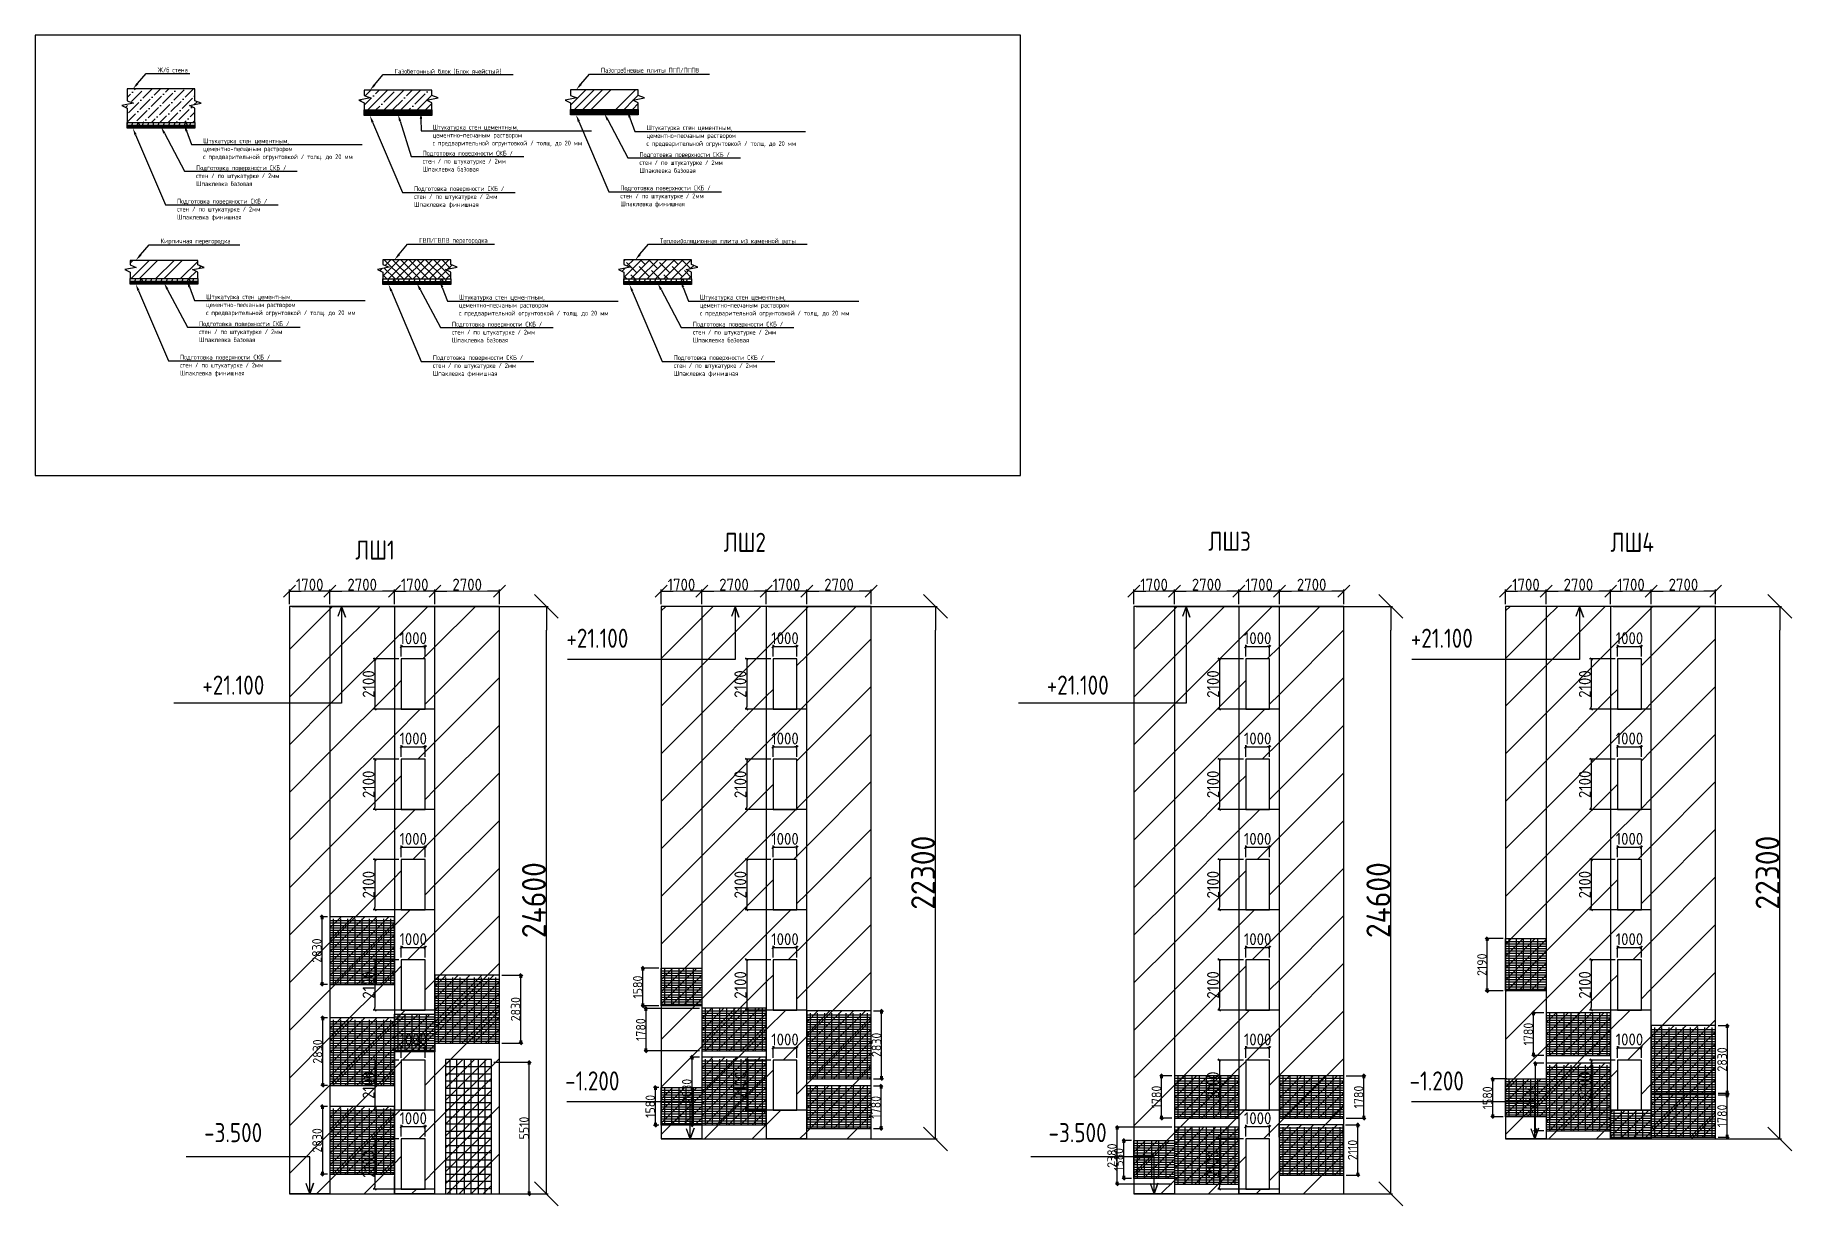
# Model space of a CAD drawing. Header units: millimetres. Extents: x -56773 to 221258, y -262288 to 26541.
# Drawn here: x 147655 to 221258, y -22477 to 26541 of the extents above; entities that cross this region are included whole.
import ezdxf
from ezdxf import colors
from ezdxf.entities.mleader import LeaderData, LeaderLine
from ezdxf.math import Vec2, Vec3

# ---------------------------------------------------------------- set-up
doc = ezdxf.new("R2010")
doc.units = ezdxf.units.MM
for name, color, linetype, lineweight in [('5.2) Алм резка', 3, 'Continuous', 60), ('5.3) Демонтаж бетона', 1, 'Continuous', 60), ('5.4) Шлифовка лиф шахт НЗ', 6, 'Continuous', 60)]:
    doc.layers.add(name, color=color, linetype=linetype, lineweight=lineweight)
doc.styles.get("Standard").update_dxf_attribs({"font": 'ГОСТ тип А.ttf'})
doc.styles.add('СПДС', font='isocpeur.ttf', dxfattribs={"width": 0.9})
doc.dimstyles.new('Размера А3', dxfattribs={"dimtxt": 200, "dimasz": 100, "dimexe": 70, "dimexo": 100, "dimgap": 20, "dimtad": 1, "dimdec": 0, "dimrnd": 10, "dimzin": 0, "dimdsep": 46, "dimtxsty": 'СПДС', "dimblk": 'ARROWHEAD_6', "dimcen": 1, "dimclrd": 256, "dimclre": 256, "dimclrt": 256, "dimazin": 0, "dimtfac": 1, "dimtdec": 0, "dimtmove": 2, "dimatfit": 3, "dimfxl": 1, "dimtolj": 1, "dimtzin": 0, "dimarcsym": 0})
pattern_1 = [(45, (35380.2, 0), (-996.808, 996.808), [])]

msp = doc.modelspace()

# ---------------------------------------------------------------- texts
at = {"lineweight": 30, "char_height": 800, "attachment_point": 1}
for s, insert in [('ЛШ1', (161067.0145, 5382.4525)), ('ЛШ2', (176502.2183, 5706.5443)), ('ЛШ3', (196808.7473, 5749.3609)), ('ЛШ4', (213660.2124, 5706.6966)), ('+21.100', (154658.9833, -273.092)), ('+21.100', (190039.2013, -273.092)), ('-1.200', (169861.0357, -16846.8058)), ('-1.200', (205241.2537, -16846.8058)), ('-3.500', (154733.6201, -19011.3599)), ('-3.500', (190113.8381, -19011.3599))]:
    msp.add_mtext_dynamic_manual_height_columns(s, width=7.595256, gutter_width=1, heights=[0], dxfattribs=dict(at, insert=insert))
at = {"lineweight": 25, "char_height": 800, "attachment_point": 1}
for insert in [(169912.5748, 1689.5329), (205292.7928, 1689.5329)]:
    msp.add_mtext_dynamic_manual_height_columns('+21.100', width=7.595256, gutter_width=1, heights=[0], dxfattribs=dict(at, insert=insert))

# ---------------------------------------------------------------- blocks, each defined once
blk = doc.blocks.new('ARROWHEAD_6')
at = {"color": 0, "linetype": 'Continuous'}
for p, q in [((0, 0), (-1, 0)), ((-0.5, -0.5), (0.5, 0.5))]:
    blk.add_line(p, q, dxfattribs=at)
blk = doc.blocks.new('*D7040')
at = {"lineweight": -2, "transparency": 16777216}
for p, q in [((158407, 2623), (169143, 2623)), ((169073, -20977), (169073, 1623)), ((158407, -21977), (169143, -21977))]:
    blk.add_line(p, q, dxfattribs=at)
at = {"layer": 'Defpoints', "color": 0, "lineweight": 25, "transparency": 16777216}
for p in [(158307, 2623), (169073, 2623), (158307, -21977)]:
    blk.add_point(p, dxfattribs=at)
at = {"lineweight": -2, "transparency": 16777216, "xscale": 1000, "yscale": 1000, "zscale": 1000}
for p, rotation in [((169073, 2623), 90), ((169073, -21977), 270)]:
    blk.add_blockref('ARROWHEAD_6', p, dxfattribs=dict(at, rotation=rotation))
at = {"lineweight": 25, "transparency": 16777216, "insert": (168553, -9677), "char_height": 1000, "attachment_point": 5, "rotation": 90, "style": 'СПДС'}
blk.add_mtext('\\A1;24600', dxfattribs=at)
blk = doc.blocks.new('*D7041')
at = {"lineweight": -2, "transparency": 16777216}
for p, q in [((178385, 2623), (185448, 2623)), ((185378, -18677), (185378, 1623)), ((178385, -19677), (185448, -19677))]:
    blk.add_line(p, q, dxfattribs=at)
at = {"layer": 'Defpoints', "color": 0, "lineweight": 25, "transparency": 16777216}
for p in [(178285, 2623), (185378, 2623), (178285, -19677)]:
    blk.add_point(p, dxfattribs=at)
at = {"lineweight": -2, "transparency": 16777216, "xscale": 1000, "yscale": 1000, "zscale": 1000}
for p, rotation in [((185378, 2623), 90), ((185378, -19677), 270)]:
    blk.add_blockref('ARROWHEAD_6', p, dxfattribs=dict(at, rotation=rotation))
at = {"lineweight": 25, "transparency": 16777216, "insert": (184858, -8527), "char_height": 1000, "attachment_point": 5, "rotation": 90, "style": 'СПДС'}
blk.add_mtext('\\A1;22300', dxfattribs=at)
blk = doc.blocks.new('*D7042')
at = {"lineweight": -2, "transparency": 16777216}
for p, q in [((158307, 2723), (158307, 3334)), ((160007, 2723), (160007, 3334))]:
    blk.add_line(p, q, dxfattribs=at)
at = {"lineweight": 5, "transparency": 16777216}
blk.add_line((158807, 3264), (159507, 3264), dxfattribs=at)
at = {"layer": 'Defpoints', "color": 0, "lineweight": 25, "transparency": 16777216}
for p in [(160007, 3264), (158307, 2623), (160007, 2623)]:
    blk.add_point(p, dxfattribs=at)
at = {"lineweight": 5, "transparency": 16777216, "xscale": 500, "yscale": 500, "zscale": 500, "rotation": 180}
blk.add_blockref('ARROWHEAD_6', (158307, 3264), dxfattribs=at)
at = {"lineweight": 5, "transparency": 16777216, "xscale": 500, "yscale": 500, "zscale": 500}
blk.add_blockref('ARROWHEAD_6', (160007, 3264), dxfattribs=at)
at = {"lineweight": 25, "transparency": 16777216, "insert": (159157, 3534), "char_height": 500, "attachment_point": 5, "style": 'СПДС'}
blk.add_mtext('\\A1;1700', dxfattribs=at)
blk = doc.blocks.new('*D7043')
at = {"lineweight": -2, "transparency": 16777216}
for p, q in [((160007, 2723), (160007, 3334)), ((162707, 2723), (162707, 3334))]:
    blk.add_line(p, q, dxfattribs=at)
at = {"lineweight": 5, "transparency": 16777216}
blk.add_line((160507, 3264), (162207, 3264), dxfattribs=at)
at = {"layer": 'Defpoints', "color": 0, "lineweight": 25, "transparency": 16777216}
for p in [(162707, 3264), (160007, 2623), (162707, 2623)]:
    blk.add_point(p, dxfattribs=at)
at = {"lineweight": 5, "transparency": 16777216, "xscale": 500, "yscale": 500, "zscale": 500, "rotation": 180}
blk.add_blockref('ARROWHEAD_6', (160007, 3264), dxfattribs=at)
at = {"lineweight": 5, "transparency": 16777216, "xscale": 500, "yscale": 500, "zscale": 500}
blk.add_blockref('ARROWHEAD_6', (162707, 3264), dxfattribs=at)
at = {"lineweight": 25, "transparency": 16777216, "insert": (161357, 3534), "char_height": 500, "attachment_point": 5, "style": 'СПДС'}
blk.add_mtext('\\A1;2700', dxfattribs=at)
blk = doc.blocks.new('*D7044')
at = {"lineweight": -2, "transparency": 16777216}
for p, q in [((162707, 2723), (162707, 3334)), ((164407, 2723), (164407, 3334))]:
    blk.add_line(p, q, dxfattribs=at)
at = {"lineweight": 5, "transparency": 16777216}
blk.add_line((163207, 3264), (163907, 3264), dxfattribs=at)
at = {"layer": 'Defpoints', "color": 0, "lineweight": 25, "transparency": 16777216}
for p in [(164407, 3264), (162707, 2623), (164407, 2623)]:
    blk.add_point(p, dxfattribs=at)
at = {"lineweight": 5, "transparency": 16777216, "xscale": 500, "yscale": 500, "zscale": 500, "rotation": 180}
blk.add_blockref('ARROWHEAD_6', (162707, 3264), dxfattribs=at)
at = {"lineweight": 5, "transparency": 16777216, "xscale": 500, "yscale": 500, "zscale": 500}
blk.add_blockref('ARROWHEAD_6', (164407, 3264), dxfattribs=at)
at = {"lineweight": 25, "transparency": 16777216, "insert": (163557, 3534), "char_height": 500, "attachment_point": 5, "style": 'СПДС'}
blk.add_mtext('\\A1;1700', dxfattribs=at)
blk = doc.blocks.new('*D7045')
at = {"lineweight": -2, "transparency": 16777216}
for p, q in [((164407, 2723), (164407, 3334)), ((167107, 2723), (167107, 3334))]:
    blk.add_line(p, q, dxfattribs=at)
at = {"lineweight": 5, "transparency": 16777216}
blk.add_line((164907, 3264), (166607, 3264), dxfattribs=at)
at = {"layer": 'Defpoints', "color": 0, "lineweight": 25, "transparency": 16777216}
for p in [(167107, 3264), (164407, 2623), (167107, 2623)]:
    blk.add_point(p, dxfattribs=at)
at = {"lineweight": 5, "transparency": 16777216, "xscale": 500, "yscale": 500, "zscale": 500, "rotation": 180}
blk.add_blockref('ARROWHEAD_6', (164407, 3264), dxfattribs=at)
at = {"lineweight": 5, "transparency": 16777216, "xscale": 500, "yscale": 500, "zscale": 500}
blk.add_blockref('ARROWHEAD_6', (167107, 3264), dxfattribs=at)
at = {"lineweight": 25, "transparency": 16777216, "insert": (165757, 3534), "char_height": 500, "attachment_point": 5, "style": 'СПДС'}
blk.add_mtext('\\A1;2700', dxfattribs=at)
blk = doc.blocks.new('*D7046')
at = {"lineweight": -2, "transparency": 16777216}
for p, q in [((173885, 2723), (173885, 3334)), ((175585, 2723), (175585, 3334))]:
    blk.add_line(p, q, dxfattribs=at)
at = {"lineweight": 5, "transparency": 16777216}
blk.add_line((174385, 3264), (175085, 3264), dxfattribs=at)
at = {"layer": 'Defpoints', "color": 0, "lineweight": 25, "transparency": 16777216}
for p in [(175585, 3264), (173885, 2623), (175585, 2623)]:
    blk.add_point(p, dxfattribs=at)
at = {"lineweight": 5, "transparency": 16777216, "xscale": 500, "yscale": 500, "zscale": 500, "rotation": 180}
blk.add_blockref('ARROWHEAD_6', (173885, 3264), dxfattribs=at)
at = {"lineweight": 5, "transparency": 16777216, "xscale": 500, "yscale": 500, "zscale": 500}
blk.add_blockref('ARROWHEAD_6', (175585, 3264), dxfattribs=at)
at = {"lineweight": 25, "transparency": 16777216, "insert": (174735, 3534), "char_height": 500, "attachment_point": 5, "style": 'СПДС'}
blk.add_mtext('\\A1;1700', dxfattribs=at)
blk = doc.blocks.new('*D7047')
at = {"lineweight": -2, "transparency": 16777216}
for p, q in [((175585, 2723), (175585, 3334)), ((178285, 2723), (178285, 3334))]:
    blk.add_line(p, q, dxfattribs=at)
at = {"lineweight": 5, "transparency": 16777216}
blk.add_line((176085, 3264), (177785, 3264), dxfattribs=at)
at = {"layer": 'Defpoints', "color": 0, "lineweight": 25, "transparency": 16777216}
for p in [(178285, 3264), (175585, 2623), (178285, 2623)]:
    blk.add_point(p, dxfattribs=at)
at = {"lineweight": 5, "transparency": 16777216, "xscale": 500, "yscale": 500, "zscale": 500, "rotation": 180}
blk.add_blockref('ARROWHEAD_6', (175585, 3264), dxfattribs=at)
at = {"lineweight": 5, "transparency": 16777216, "xscale": 500, "yscale": 500, "zscale": 500}
blk.add_blockref('ARROWHEAD_6', (178285, 3264), dxfattribs=at)
at = {"lineweight": 25, "transparency": 16777216, "insert": (176935, 3534), "char_height": 500, "attachment_point": 5, "style": 'СПДС'}
blk.add_mtext('\\A1;2700', dxfattribs=at)
blk = doc.blocks.new('*D7048')
at = {"lineweight": -2, "transparency": 16777216}
for p, q in [((178285, 2723), (178285, 3334)), ((179985, 2723), (179985, 3334))]:
    blk.add_line(p, q, dxfattribs=at)
at = {"lineweight": 5, "transparency": 16777216}
blk.add_line((178785, 3264), (179485, 3264), dxfattribs=at)
at = {"layer": 'Defpoints', "color": 0, "lineweight": 25, "transparency": 16777216}
for p in [(179985, 3264), (178285, 2623), (179985, 2623)]:
    blk.add_point(p, dxfattribs=at)
at = {"lineweight": 5, "transparency": 16777216, "xscale": 500, "yscale": 500, "zscale": 500, "rotation": 180}
blk.add_blockref('ARROWHEAD_6', (178285, 3264), dxfattribs=at)
at = {"lineweight": 5, "transparency": 16777216, "xscale": 500, "yscale": 500, "zscale": 500}
blk.add_blockref('ARROWHEAD_6', (179985, 3264), dxfattribs=at)
at = {"lineweight": 25, "transparency": 16777216, "insert": (179135, 3534), "char_height": 500, "attachment_point": 5, "style": 'СПДС'}
blk.add_mtext('\\A1;1700', dxfattribs=at)
blk = doc.blocks.new('*D7049')
at = {"lineweight": -2, "transparency": 16777216}
for p, q in [((179985, 2723), (179985, 3334)), ((182685, 2723), (182685, 3334))]:
    blk.add_line(p, q, dxfattribs=at)
at = {"lineweight": 5, "transparency": 16777216}
blk.add_line((180485, 3264), (182185, 3264), dxfattribs=at)
at = {"layer": 'Defpoints', "color": 0, "lineweight": 25, "transparency": 16777216}
for p in [(182685, 3264), (179985, 2623), (182685, 2623)]:
    blk.add_point(p, dxfattribs=at)
at = {"lineweight": 5, "transparency": 16777216, "xscale": 500, "yscale": 500, "zscale": 500, "rotation": 180}
blk.add_blockref('ARROWHEAD_6', (179985, 3264), dxfattribs=at)
at = {"lineweight": 5, "transparency": 16777216, "xscale": 500, "yscale": 500, "zscale": 500}
blk.add_blockref('ARROWHEAD_6', (182685, 3264), dxfattribs=at)
at = {"lineweight": 25, "transparency": 16777216, "insert": (181335, 3534), "char_height": 500, "attachment_point": 5, "style": 'СПДС'}
blk.add_mtext('\\A1;2700', dxfattribs=at)
blk = doc.blocks.new('*D7050')
at = {"lineweight": -2, "transparency": 16777216}
for p, q in [((178473, 423), (177401, 423)), ((177471, 323), (177471, -1577)), ((178473, -1677), (177401, -1677))]:
    blk.add_line(p, q, dxfattribs=at)
at = {"layer": 'Defpoints', "color": 0, "lineweight": 25, "transparency": 16777216}
for p in [(178573, 423), (177471, -1677), (178573, -1677)]:
    blk.add_point(p, dxfattribs=at)
at = {"lineweight": -2, "transparency": 16777216, "xscale": 100, "yscale": 100, "zscale": 100}
for p, rotation in [((177471, 423), 90), ((177471, -1677), 270)]:
    blk.add_blockref('ARROWHEAD_6', p, dxfattribs=dict(at, rotation=rotation))
at = {"lineweight": 25, "transparency": 16777216, "insert": (177201, -627), "char_height": 500, "attachment_point": 5, "rotation": 90, "style": 'СПДС'}
blk.add_mtext('\\A1;2100', dxfattribs=at)
blk = doc.blocks.new('*D7051')
at = {"lineweight": -2, "transparency": 16777216}
for p, q in [((178573, 523), (178573, 1010)), ((178673, 940), (179473, 940)), ((179573, 523), (179573, 1010))]:
    blk.add_line(p, q, dxfattribs=at)
at = {"layer": 'Defpoints', "color": 0, "lineweight": 25, "transparency": 16777216}
for p in [(179573, 940), (178573, 423), (179573, 423)]:
    blk.add_point(p, dxfattribs=at)
at = {"lineweight": -2, "transparency": 16777216, "xscale": 100, "yscale": 100, "zscale": 100, "rotation": 180}
blk.add_blockref('ARROWHEAD_6', (178573, 940), dxfattribs=at)
at = {"lineweight": -2, "transparency": 16777216, "xscale": 100, "yscale": 100, "zscale": 100}
blk.add_blockref('ARROWHEAD_6', (179573, 940), dxfattribs=at)
at = {"lineweight": 25, "transparency": 16777216, "insert": (179073, 1290), "char_height": 500, "attachment_point": 5, "style": 'СПДС'}
blk.add_mtext('\\A1;1000', dxfattribs=at)
blk = doc.blocks.new('*D7052')
at = {"lineweight": -2, "transparency": 16777216}
for p, q in [((178473, -3777), (177401, -3777)), ((177471, -3877), (177471, -5777)), ((178473, -5877), (177401, -5877))]:
    blk.add_line(p, q, dxfattribs=at)
at = {"layer": 'Defpoints', "color": 0, "lineweight": 25, "transparency": 16777216}
for p in [(178573, -3777), (177471, -5877), (178573, -5877)]:
    blk.add_point(p, dxfattribs=at)
at = {"lineweight": -2, "transparency": 16777216, "xscale": 100, "yscale": 100, "zscale": 100}
for p, rotation in [((177471, -3777), 90), ((177471, -5877), 270)]:
    blk.add_blockref('ARROWHEAD_6', p, dxfattribs=dict(at, rotation=rotation))
at = {"lineweight": 25, "transparency": 16777216, "insert": (177201, -4827), "char_height": 500, "attachment_point": 5, "rotation": 90, "style": 'СПДС'}
blk.add_mtext('\\A1;2100', dxfattribs=at)
blk = doc.blocks.new('*D7053')
at = {"lineweight": -2, "transparency": 16777216}
for p, q in [((178573, -3677), (178573, -3190)), ((178673, -3260), (179473, -3260)), ((179573, -3677), (179573, -3190))]:
    blk.add_line(p, q, dxfattribs=at)
at = {"layer": 'Defpoints', "color": 0, "lineweight": 25, "transparency": 16777216}
for p in [(179573, -3260), (178573, -3777), (179573, -3777)]:
    blk.add_point(p, dxfattribs=at)
at = {"lineweight": -2, "transparency": 16777216, "xscale": 100, "yscale": 100, "zscale": 100, "rotation": 180}
blk.add_blockref('ARROWHEAD_6', (178573, -3260), dxfattribs=at)
at = {"lineweight": -2, "transparency": 16777216, "xscale": 100, "yscale": 100, "zscale": 100}
blk.add_blockref('ARROWHEAD_6', (179573, -3260), dxfattribs=at)
at = {"lineweight": 25, "transparency": 16777216, "insert": (179073, -2910), "char_height": 500, "attachment_point": 5, "style": 'СПДС'}
blk.add_mtext('\\A1;1000', dxfattribs=at)
blk = doc.blocks.new('*D7054')
at = {"lineweight": -2, "transparency": 16777216}
for p, q in [((178473, -7977), (177401, -7977)), ((177471, -8077), (177471, -9977)), ((178473, -10077), (177401, -10077))]:
    blk.add_line(p, q, dxfattribs=at)
at = {"layer": 'Defpoints', "color": 0, "lineweight": 25, "transparency": 16777216}
for p in [(178573, -7977), (177471, -10077), (178573, -10077)]:
    blk.add_point(p, dxfattribs=at)
at = {"lineweight": -2, "transparency": 16777216, "xscale": 100, "yscale": 100, "zscale": 100}
for p, rotation in [((177471, -7977), 90), ((177471, -10077), 270)]:
    blk.add_blockref('ARROWHEAD_6', p, dxfattribs=dict(at, rotation=rotation))
at = {"lineweight": 25, "transparency": 16777216, "insert": (177201, -9027), "char_height": 500, "attachment_point": 5, "rotation": 90, "style": 'СПДС'}
blk.add_mtext('\\A1;2100', dxfattribs=at)
blk = doc.blocks.new('*D7055')
at = {"lineweight": -2, "transparency": 16777216}
for p, q in [((178573, -7877), (178573, -7390)), ((178673, -7460), (179473, -7460)), ((179573, -7877), (179573, -7390))]:
    blk.add_line(p, q, dxfattribs=at)
at = {"layer": 'Defpoints', "color": 0, "lineweight": 25, "transparency": 16777216}
for p in [(178573, -7977), (179573, -7460), (179573, -7977)]:
    blk.add_point(p, dxfattribs=at)
at = {"lineweight": -2, "transparency": 16777216, "xscale": 100, "yscale": 100, "zscale": 100, "rotation": 180}
blk.add_blockref('ARROWHEAD_6', (178573, -7460), dxfattribs=at)
at = {"lineweight": -2, "transparency": 16777216, "xscale": 100, "yscale": 100, "zscale": 100}
blk.add_blockref('ARROWHEAD_6', (179573, -7460), dxfattribs=at)
at = {"lineweight": 25, "transparency": 16777216, "insert": (179073, -7110), "char_height": 500, "attachment_point": 5, "style": 'СПДС'}
blk.add_mtext('\\A1;1000', dxfattribs=at)
blk = doc.blocks.new('*D7056')
at = {"lineweight": -2, "transparency": 16777216}
for p, q in [((178473, -12177), (177401, -12177)), ((177471, -12277), (177471, -14177)), ((178473, -14277), (177401, -14277))]:
    blk.add_line(p, q, dxfattribs=at)
at = {"layer": 'Defpoints', "color": 0, "lineweight": 25, "transparency": 16777216}
for p in [(178573, -12177), (177471, -14277), (178573, -14277)]:
    blk.add_point(p, dxfattribs=at)
at = {"lineweight": -2, "transparency": 16777216, "xscale": 100, "yscale": 100, "zscale": 100}
for p, rotation in [((177471, -12177), 90), ((177471, -14277), 270)]:
    blk.add_blockref('ARROWHEAD_6', p, dxfattribs=dict(at, rotation=rotation))
at = {"lineweight": 25, "transparency": 16777216, "insert": (177201, -13227), "char_height": 500, "attachment_point": 5, "rotation": 90, "style": 'СПДС'}
blk.add_mtext('\\A1;2100', dxfattribs=at)
blk = doc.blocks.new('*D7057')
at = {"lineweight": -2, "transparency": 16777216}
for p, q in [((178573, -12077), (178573, -11590)), ((178673, -11660), (179473, -11660)), ((179573, -12077), (179573, -11590))]:
    blk.add_line(p, q, dxfattribs=at)
at = {"layer": 'Defpoints', "color": 0, "lineweight": 25, "transparency": 16777216}
for p in [(179573, -11660), (178573, -12177), (179573, -12177)]:
    blk.add_point(p, dxfattribs=at)
at = {"lineweight": -2, "transparency": 16777216, "xscale": 100, "yscale": 100, "zscale": 100, "rotation": 180}
blk.add_blockref('ARROWHEAD_6', (178573, -11660), dxfattribs=at)
at = {"lineweight": -2, "transparency": 16777216, "xscale": 100, "yscale": 100, "zscale": 100}
blk.add_blockref('ARROWHEAD_6', (179573, -11660), dxfattribs=at)
at = {"lineweight": 25, "transparency": 16777216, "insert": (179073, -11310), "char_height": 500, "attachment_point": 5, "style": 'СПДС'}
blk.add_mtext('\\A1;1000', dxfattribs=at)
blk = doc.blocks.new('*D7058')
at = {"lineweight": -2, "transparency": 16777216}
for p, q in [((178473, -16377), (177401, -16377)), ((177471, -16477), (177471, -18377)), ((178473, -18477), (177401, -18477))]:
    blk.add_line(p, q, dxfattribs=at)
at = {"layer": 'Defpoints', "color": 0, "lineweight": 25, "transparency": 16777216}
for p in [(178573, -16377), (177471, -18477), (178573, -18477)]:
    blk.add_point(p, dxfattribs=at)
at = {"lineweight": -2, "transparency": 16777216, "xscale": 100, "yscale": 100, "zscale": 100}
for p, rotation in [((177471, -16377), 90), ((177471, -18477), 270)]:
    blk.add_blockref('ARROWHEAD_6', p, dxfattribs=dict(at, rotation=rotation))
at = {"lineweight": 25, "transparency": 16777216, "insert": (177201, -17427), "char_height": 500, "attachment_point": 5, "rotation": 90, "style": 'СПДС'}
blk.add_mtext('\\A1;2100', dxfattribs=at)
blk = doc.blocks.new('*D7059')
at = {"lineweight": -2, "transparency": 16777216}
for p, q in [((178573, -16277), (178573, -15790)), ((178673, -15860), (179473, -15860)), ((179573, -16277), (179573, -15790))]:
    blk.add_line(p, q, dxfattribs=at)
at = {"layer": 'Defpoints', "color": 0, "lineweight": 25, "transparency": 16777216}
for p in [(179573, -15860), (178573, -16377), (179573, -16377)]:
    blk.add_point(p, dxfattribs=at)
at = {"lineweight": -2, "transparency": 16777216, "xscale": 100, "yscale": 100, "zscale": 100, "rotation": 180}
blk.add_blockref('ARROWHEAD_6', (178573, -15860), dxfattribs=at)
at = {"lineweight": -2, "transparency": 16777216, "xscale": 100, "yscale": 100, "zscale": 100}
blk.add_blockref('ARROWHEAD_6', (179573, -15860), dxfattribs=at)
at = {"lineweight": 25, "transparency": 16777216, "insert": (179073, -15510), "char_height": 500, "attachment_point": 5, "style": 'СПДС'}
blk.add_mtext('\\A1;1000', dxfattribs=at)
blk = doc.blocks.new('*D7060')
at = {"lineweight": -2, "transparency": 16777216}
for p, q in [((162896, -19677), (161824, -19677)), ((161894, -19777), (161894, -21677)), ((162896, -21777), (161824, -21777))]:
    blk.add_line(p, q, dxfattribs=at)
at = {"layer": 'Defpoints', "color": 0, "lineweight": 25, "transparency": 16777216}
for p in [(162996, -19677), (161894, -21777), (162996, -21777)]:
    blk.add_point(p, dxfattribs=at)
at = {"lineweight": -2, "transparency": 16777216, "xscale": 100, "yscale": 100, "zscale": 100}
for p, rotation in [((161894, -19677), 90), ((161894, -21777), 270)]:
    blk.add_blockref('ARROWHEAD_6', p, dxfattribs=dict(at, rotation=rotation))
at = {"lineweight": 25, "transparency": 16777216, "insert": (161624, -20727), "char_height": 500, "attachment_point": 5, "rotation": 90, "style": 'СПДС'}
blk.add_mtext('\\A1;2100', dxfattribs=at)
blk = doc.blocks.new('*D7061')
at = {"lineweight": -2, "transparency": 16777216}
for p, q in [((162996, -19577), (162996, -19090)), ((163996, -19577), (163996, -19090)), ((163096, -19160), (163896, -19160))]:
    blk.add_line(p, q, dxfattribs=at)
at = {"layer": 'Defpoints', "color": 0, "lineweight": 25, "transparency": 16777216}
for p in [(162996, -19677), (163996, -19160), (163996, -19677)]:
    blk.add_point(p, dxfattribs=at)
at = {"lineweight": -2, "transparency": 16777216, "xscale": 100, "yscale": 100, "zscale": 100, "rotation": 180}
blk.add_blockref('ARROWHEAD_6', (162996, -19160), dxfattribs=at)
at = {"lineweight": -2, "transparency": 16777216, "xscale": 100, "yscale": 100, "zscale": 100}
blk.add_blockref('ARROWHEAD_6', (163996, -19160), dxfattribs=at)
at = {"lineweight": 25, "transparency": 16777216, "insert": (163496, -18810), "char_height": 500, "attachment_point": 5, "style": 'СПДС'}
blk.add_mtext('\\A1;1000', dxfattribs=at)
blk = doc.blocks.new('*D7062')
at = {"lineweight": -2, "transparency": 16777216}
for p, q in [((162896, -16377), (161824, -16377)), ((161894, -16477), (161894, -18377)), ((162896, -18477), (161824, -18477))]:
    blk.add_line(p, q, dxfattribs=at)
at = {"layer": 'Defpoints', "color": 0, "lineweight": 25, "transparency": 16777216}
for p in [(162996, -16377), (161894, -18477), (162996, -18477)]:
    blk.add_point(p, dxfattribs=at)
at = {"lineweight": -2, "transparency": 16777216, "xscale": 100, "yscale": 100, "zscale": 100}
for p, rotation in [((161894, -16377), 90), ((161894, -18477), 270)]:
    blk.add_blockref('ARROWHEAD_6', p, dxfattribs=dict(at, rotation=rotation))
at = {"lineweight": 25, "transparency": 16777216, "insert": (161624, -17427), "char_height": 500, "attachment_point": 5, "rotation": 90, "style": 'СПДС'}
blk.add_mtext('\\A1;2100', dxfattribs=at)
blk = doc.blocks.new('*D7063')
at = {"lineweight": -2, "transparency": 16777216}
for p, q in [((162996, -16277), (162996, -15790)), ((163096, -15860), (163896, -15860)), ((163996, -16277), (163996, -15790))]:
    blk.add_line(p, q, dxfattribs=at)
at = {"layer": 'Defpoints', "color": 0, "lineweight": 25, "transparency": 16777216}
for p in [(163996, -15860), (162996, -16377), (163996, -16377)]:
    blk.add_point(p, dxfattribs=at)
at = {"lineweight": -2, "transparency": 16777216, "xscale": 100, "yscale": 100, "zscale": 100, "rotation": 180}
blk.add_blockref('ARROWHEAD_6', (162996, -15860), dxfattribs=at)
at = {"lineweight": -2, "transparency": 16777216, "xscale": 100, "yscale": 100, "zscale": 100}
blk.add_blockref('ARROWHEAD_6', (163996, -15860), dxfattribs=at)
at = {"lineweight": 25, "transparency": 16777216, "insert": (163496, -15510), "char_height": 500, "attachment_point": 5, "style": 'СПДС'}
blk.add_mtext('\\A1;1000', dxfattribs=at)
blk = doc.blocks.new('*D7064')
at = {"lineweight": -2, "transparency": 16777216}
for p, q in [((162896, -12177), (161824, -12177)), ((161894, -12277), (161894, -14177)), ((162896, -14277), (161824, -14277))]:
    blk.add_line(p, q, dxfattribs=at)
at = {"layer": 'Defpoints', "color": 0, "lineweight": 25, "transparency": 16777216}
for p in [(162996, -12177), (161894, -14277), (162996, -14277)]:
    blk.add_point(p, dxfattribs=at)
at = {"lineweight": -2, "transparency": 16777216, "xscale": 100, "yscale": 100, "zscale": 100}
for p, rotation in [((161894, -12177), 90), ((161894, -14277), 270)]:
    blk.add_blockref('ARROWHEAD_6', p, dxfattribs=dict(at, rotation=rotation))
at = {"lineweight": 25, "transparency": 16777216, "insert": (161624, -13227), "char_height": 500, "attachment_point": 5, "rotation": 90, "style": 'СПДС'}
blk.add_mtext('\\A1;2100', dxfattribs=at)
blk = doc.blocks.new('*D7065')
at = {"lineweight": -2, "transparency": 16777216}
for p, q in [((162996, -12077), (162996, -11590)), ((163096, -11660), (163896, -11660)), ((163996, -12077), (163996, -11590))]:
    blk.add_line(p, q, dxfattribs=at)
at = {"layer": 'Defpoints', "color": 0, "lineweight": 25, "transparency": 16777216}
for p in [(163996, -11660), (162996, -12177), (163996, -12177)]:
    blk.add_point(p, dxfattribs=at)
at = {"lineweight": -2, "transparency": 16777216, "xscale": 100, "yscale": 100, "zscale": 100, "rotation": 180}
blk.add_blockref('ARROWHEAD_6', (162996, -11660), dxfattribs=at)
at = {"lineweight": -2, "transparency": 16777216, "xscale": 100, "yscale": 100, "zscale": 100}
blk.add_blockref('ARROWHEAD_6', (163996, -11660), dxfattribs=at)
at = {"lineweight": 25, "transparency": 16777216, "insert": (163496, -11310), "char_height": 500, "attachment_point": 5, "style": 'СПДС'}
blk.add_mtext('\\A1;1000', dxfattribs=at)
blk = doc.blocks.new('*D7066')
at = {"lineweight": -2, "transparency": 16777216}
for p, q in [((162896, -7977), (161824, -7977)), ((161894, -8077), (161894, -9977)), ((162896, -10077), (161824, -10077))]:
    blk.add_line(p, q, dxfattribs=at)
at = {"layer": 'Defpoints', "color": 0, "lineweight": 25, "transparency": 16777216}
for p in [(162996, -7977), (161894, -10077), (162996, -10077)]:
    blk.add_point(p, dxfattribs=at)
at = {"lineweight": -2, "transparency": 16777216, "xscale": 100, "yscale": 100, "zscale": 100}
for p, rotation in [((161894, -7977), 90), ((161894, -10077), 270)]:
    blk.add_blockref('ARROWHEAD_6', p, dxfattribs=dict(at, rotation=rotation))
at = {"lineweight": 25, "transparency": 16777216, "insert": (161624, -9027), "char_height": 500, "attachment_point": 5, "rotation": 90, "style": 'СПДС'}
blk.add_mtext('\\A1;2100', dxfattribs=at)
blk = doc.blocks.new('*D7067')
at = {"lineweight": -2, "transparency": 16777216}
for p, q in [((162996, -7877), (162996, -7390)), ((163096, -7460), (163896, -7460)), ((163996, -7877), (163996, -7390))]:
    blk.add_line(p, q, dxfattribs=at)
at = {"layer": 'Defpoints', "color": 0, "lineweight": 25, "transparency": 16777216}
for p in [(162996, -7977), (163996, -7460), (163996, -7977)]:
    blk.add_point(p, dxfattribs=at)
at = {"lineweight": -2, "transparency": 16777216, "xscale": 100, "yscale": 100, "zscale": 100, "rotation": 180}
blk.add_blockref('ARROWHEAD_6', (162996, -7460), dxfattribs=at)
at = {"lineweight": -2, "transparency": 16777216, "xscale": 100, "yscale": 100, "zscale": 100}
blk.add_blockref('ARROWHEAD_6', (163996, -7460), dxfattribs=at)
at = {"lineweight": 25, "transparency": 16777216, "insert": (163496, -7110), "char_height": 500, "attachment_point": 5, "style": 'СПДС'}
blk.add_mtext('\\A1;1000', dxfattribs=at)
blk = doc.blocks.new('*D7068')
at = {"lineweight": -2, "transparency": 16777216}
for p, q in [((162896, -3777), (161824, -3777)), ((161894, -3877), (161894, -5777)), ((162896, -5877), (161824, -5877))]:
    blk.add_line(p, q, dxfattribs=at)
at = {"layer": 'Defpoints', "color": 0, "lineweight": 25, "transparency": 16777216}
for p in [(162996, -3777), (161894, -5877), (162996, -5877)]:
    blk.add_point(p, dxfattribs=at)
at = {"lineweight": -2, "transparency": 16777216, "xscale": 100, "yscale": 100, "zscale": 100}
for p, rotation in [((161894, -3777), 90), ((161894, -5877), 270)]:
    blk.add_blockref('ARROWHEAD_6', p, dxfattribs=dict(at, rotation=rotation))
at = {"lineweight": 25, "transparency": 16777216, "insert": (161624, -4827), "char_height": 500, "attachment_point": 5, "rotation": 90, "style": 'СПДС'}
blk.add_mtext('\\A1;2100', dxfattribs=at)
blk = doc.blocks.new('*D7069')
at = {"lineweight": -2, "transparency": 16777216}
for p, q in [((162996, -3677), (162996, -3190)), ((163096, -3260), (163896, -3260)), ((163996, -3677), (163996, -3190))]:
    blk.add_line(p, q, dxfattribs=at)
at = {"layer": 'Defpoints', "color": 0, "lineweight": 25, "transparency": 16777216}
for p in [(163996, -3260), (162996, -3777), (163996, -3777)]:
    blk.add_point(p, dxfattribs=at)
at = {"lineweight": -2, "transparency": 16777216, "xscale": 100, "yscale": 100, "zscale": 100, "rotation": 180}
blk.add_blockref('ARROWHEAD_6', (162996, -3260), dxfattribs=at)
at = {"lineweight": -2, "transparency": 16777216, "xscale": 100, "yscale": 100, "zscale": 100}
blk.add_blockref('ARROWHEAD_6', (163996, -3260), dxfattribs=at)
at = {"lineweight": 25, "transparency": 16777216, "insert": (163496, -2910), "char_height": 500, "attachment_point": 5, "style": 'СПДС'}
blk.add_mtext('\\A1;1000', dxfattribs=at)
blk = doc.blocks.new('*D7070')
at = {"lineweight": -2, "transparency": 16777216}
for p, q in [((162896, 423), (161824, 423)), ((161894, 323), (161894, -1577)), ((162896, -1677), (161824, -1677))]:
    blk.add_line(p, q, dxfattribs=at)
at = {"layer": 'Defpoints', "color": 0, "lineweight": 25, "transparency": 16777216}
for p in [(162996, 423), (161894, -1677), (162996, -1677)]:
    blk.add_point(p, dxfattribs=at)
at = {"lineweight": -2, "transparency": 16777216, "xscale": 100, "yscale": 100, "zscale": 100}
for p, rotation in [((161894, 423), 90), ((161894, -1677), 270)]:
    blk.add_blockref('ARROWHEAD_6', p, dxfattribs=dict(at, rotation=rotation))
at = {"lineweight": 25, "transparency": 16777216, "insert": (161624, -627), "char_height": 500, "attachment_point": 5, "rotation": 90, "style": 'СПДС'}
blk.add_mtext('\\A1;2100', dxfattribs=at)
blk = doc.blocks.new('*D7071')
at = {"lineweight": -2, "transparency": 16777216}
for p, q in [((162996, 523), (162996, 1010)), ((163096, 940), (163896, 940)), ((163996, 523), (163996, 1010))]:
    blk.add_line(p, q, dxfattribs=at)
at = {"layer": 'Defpoints', "color": 0, "lineweight": 25, "transparency": 16777216}
for p in [(163996, 940), (162996, 423), (163996, 423)]:
    blk.add_point(p, dxfattribs=at)
at = {"lineweight": -2, "transparency": 16777216, "xscale": 100, "yscale": 100, "zscale": 100, "rotation": 180}
blk.add_blockref('ARROWHEAD_6', (162996, 940), dxfattribs=at)
at = {"lineweight": -2, "transparency": 16777216, "xscale": 100, "yscale": 100, "zscale": 100}
blk.add_blockref('ARROWHEAD_6', (163996, 940), dxfattribs=at)
at = {"lineweight": 25, "transparency": 16777216, "insert": (163496, 1290), "char_height": 500, "attachment_point": 5, "style": 'СПДС'}
blk.add_mtext('\\A1;1000', dxfattribs=at)
blk = doc.blocks.new('*D7099')
at = {"lineweight": -2, "transparency": 16777216}
for p, q in [((193787, 2623), (204523, 2623)), ((204453, -20977), (204453, 1623)), ((193787, -21977), (204523, -21977))]:
    blk.add_line(p, q, dxfattribs=at)
at = {"layer": 'Defpoints', "color": 0, "lineweight": 25, "transparency": 16777216}
for p in [(193687, 2623), (204453, 2623), (193687, -21977)]:
    blk.add_point(p, dxfattribs=at)
at = {"lineweight": -2, "transparency": 16777216, "xscale": 1000, "yscale": 1000, "zscale": 1000}
for p, rotation in [((204453, 2623), 90), ((204453, -21977), 270)]:
    blk.add_blockref('ARROWHEAD_6', p, dxfattribs=dict(at, rotation=rotation))
at = {"lineweight": 25, "transparency": 16777216, "insert": (203933, -9677), "char_height": 1000, "attachment_point": 5, "rotation": 90, "style": 'СПДС'}
blk.add_mtext('\\A1;24600', dxfattribs=at)
blk = doc.blocks.new('*D7072')
at = {"lineweight": -2, "transparency": 16777216}
for p, q in [((213765, 2623), (220828, 2623)), ((220758, -18677), (220758, 1623)), ((213765, -19677), (220828, -19677))]:
    blk.add_line(p, q, dxfattribs=at)
at = {"layer": 'Defpoints', "color": 0, "lineweight": 25, "transparency": 16777216}
for p in [(213665, 2623), (220758, 2623), (213665, -19677)]:
    blk.add_point(p, dxfattribs=at)
at = {"lineweight": -2, "transparency": 16777216, "xscale": 1000, "yscale": 1000, "zscale": 1000}
for p, rotation in [((220758, 2623), 90), ((220758, -19677), 270)]:
    blk.add_blockref('ARROWHEAD_6', p, dxfattribs=dict(at, rotation=rotation))
at = {"lineweight": 25, "transparency": 16777216, "insert": (220238, -8527), "char_height": 1000, "attachment_point": 5, "rotation": 90, "style": 'СПДС'}
blk.add_mtext('\\A1;22300', dxfattribs=at)
blk = doc.blocks.new('*D7073')
at = {"lineweight": -2, "transparency": 16777216}
for p, q in [((193687, 2723), (193687, 3334)), ((195387, 2723), (195387, 3334))]:
    blk.add_line(p, q, dxfattribs=at)
at = {"lineweight": 5, "transparency": 16777216}
blk.add_line((194187, 3264), (194887, 3264), dxfattribs=at)
at = {"layer": 'Defpoints', "color": 0, "lineweight": 25, "transparency": 16777216}
for p in [(195387, 3264), (193687, 2623), (195387, 2623)]:
    blk.add_point(p, dxfattribs=at)
at = {"lineweight": 5, "transparency": 16777216, "xscale": 500, "yscale": 500, "zscale": 500, "rotation": 180}
blk.add_blockref('ARROWHEAD_6', (193687, 3264), dxfattribs=at)
at = {"lineweight": 5, "transparency": 16777216, "xscale": 500, "yscale": 500, "zscale": 500}
blk.add_blockref('ARROWHEAD_6', (195387, 3264), dxfattribs=at)
at = {"lineweight": 25, "transparency": 16777216, "insert": (194537, 3534), "char_height": 500, "attachment_point": 5, "style": 'СПДС'}
blk.add_mtext('\\A1;1700', dxfattribs=at)
blk = doc.blocks.new('*D7074')
at = {"lineweight": -2, "transparency": 16777216}
for p, q in [((195387, 2723), (195387, 3334)), ((198087, 2723), (198087, 3334))]:
    blk.add_line(p, q, dxfattribs=at)
at = {"lineweight": 5, "transparency": 16777216}
blk.add_line((195887, 3264), (197587, 3264), dxfattribs=at)
at = {"layer": 'Defpoints', "color": 0, "lineweight": 25, "transparency": 16777216}
for p in [(198087, 3264), (195387, 2623), (198087, 2623)]:
    blk.add_point(p, dxfattribs=at)
at = {"lineweight": 5, "transparency": 16777216, "xscale": 500, "yscale": 500, "zscale": 500, "rotation": 180}
blk.add_blockref('ARROWHEAD_6', (195387, 3264), dxfattribs=at)
at = {"lineweight": 5, "transparency": 16777216, "xscale": 500, "yscale": 500, "zscale": 500}
blk.add_blockref('ARROWHEAD_6', (198087, 3264), dxfattribs=at)
at = {"lineweight": 25, "transparency": 16777216, "insert": (196737, 3534), "char_height": 500, "attachment_point": 5, "style": 'СПДС'}
blk.add_mtext('\\A1;2700', dxfattribs=at)
blk = doc.blocks.new('*D7100')
at = {"lineweight": -2, "transparency": 16777216}
for p, q in [((198087, 2723), (198087, 3334)), ((199787, 2723), (199787, 3334))]:
    blk.add_line(p, q, dxfattribs=at)
at = {"lineweight": 5, "transparency": 16777216}
blk.add_line((198587, 3264), (199287, 3264), dxfattribs=at)
at = {"layer": 'Defpoints', "color": 0, "lineweight": 25, "transparency": 16777216}
for p in [(199787, 3264), (198087, 2623), (199787, 2623)]:
    blk.add_point(p, dxfattribs=at)
at = {"lineweight": 5, "transparency": 16777216, "xscale": 500, "yscale": 500, "zscale": 500, "rotation": 180}
blk.add_blockref('ARROWHEAD_6', (198087, 3264), dxfattribs=at)
at = {"lineweight": 5, "transparency": 16777216, "xscale": 500, "yscale": 500, "zscale": 500}
blk.add_blockref('ARROWHEAD_6', (199787, 3264), dxfattribs=at)
at = {"lineweight": 25, "transparency": 16777216, "insert": (198937, 3534), "char_height": 500, "attachment_point": 5, "style": 'СПДС'}
blk.add_mtext('\\A1;1700', dxfattribs=at)
blk = doc.blocks.new('*D7101')
at = {"lineweight": -2, "transparency": 16777216}
for p, q in [((199787, 2723), (199787, 3334)), ((202487, 2723), (202487, 3334))]:
    blk.add_line(p, q, dxfattribs=at)
at = {"lineweight": 5, "transparency": 16777216}
blk.add_line((200287, 3264), (201987, 3264), dxfattribs=at)
at = {"layer": 'Defpoints', "color": 0, "lineweight": 25, "transparency": 16777216}
for p in [(202487, 3264), (199787, 2623), (202487, 2623)]:
    blk.add_point(p, dxfattribs=at)
at = {"lineweight": 5, "transparency": 16777216, "xscale": 500, "yscale": 500, "zscale": 500, "rotation": 180}
blk.add_blockref('ARROWHEAD_6', (199787, 3264), dxfattribs=at)
at = {"lineweight": 5, "transparency": 16777216, "xscale": 500, "yscale": 500, "zscale": 500}
blk.add_blockref('ARROWHEAD_6', (202487, 3264), dxfattribs=at)
at = {"lineweight": 25, "transparency": 16777216, "insert": (201137, 3534), "char_height": 500, "attachment_point": 5, "style": 'СПДС'}
blk.add_mtext('\\A1;2700', dxfattribs=at)
blk = doc.blocks.new('*D7083')
at = {"lineweight": -2, "transparency": 16777216}
for p, q in [((209265, 2723), (209265, 3334)), ((210965, 2723), (210965, 3334))]:
    blk.add_line(p, q, dxfattribs=at)
at = {"lineweight": 5, "transparency": 16777216}
blk.add_line((209765, 3264), (210465, 3264), dxfattribs=at)
at = {"layer": 'Defpoints', "color": 0, "lineweight": 25, "transparency": 16777216}
for p in [(210965, 3264), (209265, 2623), (210965, 2623)]:
    blk.add_point(p, dxfattribs=at)
at = {"lineweight": 5, "transparency": 16777216, "xscale": 500, "yscale": 500, "zscale": 500, "rotation": 180}
blk.add_blockref('ARROWHEAD_6', (209265, 3264), dxfattribs=at)
at = {"lineweight": 5, "transparency": 16777216, "xscale": 500, "yscale": 500, "zscale": 500}
blk.add_blockref('ARROWHEAD_6', (210965, 3264), dxfattribs=at)
at = {"lineweight": 25, "transparency": 16777216, "insert": (210115, 3534), "char_height": 500, "attachment_point": 5, "style": 'СПДС'}
blk.add_mtext('\\A1;1700', dxfattribs=at)
blk = doc.blocks.new('*D7084')
at = {"lineweight": -2, "transparency": 16777216}
for p, q in [((210965, 2723), (210965, 3334)), ((213665, 2723), (213665, 3334))]:
    blk.add_line(p, q, dxfattribs=at)
at = {"lineweight": 5, "transparency": 16777216}
blk.add_line((211465, 3264), (213165, 3264), dxfattribs=at)
at = {"layer": 'Defpoints', "color": 0, "lineweight": 25, "transparency": 16777216}
for p in [(213665, 3264), (210965, 2623), (213665, 2623)]:
    blk.add_point(p, dxfattribs=at)
at = {"lineweight": 5, "transparency": 16777216, "xscale": 500, "yscale": 500, "zscale": 500, "rotation": 180}
blk.add_blockref('ARROWHEAD_6', (210965, 3264), dxfattribs=at)
at = {"lineweight": 5, "transparency": 16777216, "xscale": 500, "yscale": 500, "zscale": 500}
blk.add_blockref('ARROWHEAD_6', (213665, 3264), dxfattribs=at)
at = {"lineweight": 25, "transparency": 16777216, "insert": (212315, 3534), "char_height": 500, "attachment_point": 5, "style": 'СПДС'}
blk.add_mtext('\\A1;2700', dxfattribs=at)
blk = doc.blocks.new('*D7085')
at = {"lineweight": -2, "transparency": 16777216}
for p, q in [((213665, 2723), (213665, 3334)), ((215365, 2723), (215365, 3334))]:
    blk.add_line(p, q, dxfattribs=at)
at = {"lineweight": 5, "transparency": 16777216}
blk.add_line((214165, 3264), (214865, 3264), dxfattribs=at)
at = {"layer": 'Defpoints', "color": 0, "lineweight": 25, "transparency": 16777216}
for p in [(215365, 3264), (213665, 2623), (215365, 2623)]:
    blk.add_point(p, dxfattribs=at)
at = {"lineweight": 5, "transparency": 16777216, "xscale": 500, "yscale": 500, "zscale": 500, "rotation": 180}
blk.add_blockref('ARROWHEAD_6', (213665, 3264), dxfattribs=at)
at = {"lineweight": 5, "transparency": 16777216, "xscale": 500, "yscale": 500, "zscale": 500}
blk.add_blockref('ARROWHEAD_6', (215365, 3264), dxfattribs=at)
at = {"lineweight": 25, "transparency": 16777216, "insert": (214515, 3534), "char_height": 500, "attachment_point": 5, "style": 'СПДС'}
blk.add_mtext('\\A1;1700', dxfattribs=at)
blk = doc.blocks.new('*D7086')
at = {"lineweight": -2, "transparency": 16777216}
for p, q in [((215365, 2723), (215365, 3334)), ((218065, 2723), (218065, 3334))]:
    blk.add_line(p, q, dxfattribs=at)
at = {"lineweight": 5, "transparency": 16777216}
blk.add_line((215865, 3264), (217565, 3264), dxfattribs=at)
at = {"layer": 'Defpoints', "color": 0, "lineweight": 25, "transparency": 16777216}
for p in [(218065, 3264), (215365, 2623), (218065, 2623)]:
    blk.add_point(p, dxfattribs=at)
at = {"lineweight": 5, "transparency": 16777216, "xscale": 500, "yscale": 500, "zscale": 500, "rotation": 180}
blk.add_blockref('ARROWHEAD_6', (215365, 3264), dxfattribs=at)
at = {"lineweight": 5, "transparency": 16777216, "xscale": 500, "yscale": 500, "zscale": 500}
blk.add_blockref('ARROWHEAD_6', (218065, 3264), dxfattribs=at)
at = {"lineweight": 25, "transparency": 16777216, "insert": (216715, 3534), "char_height": 500, "attachment_point": 5, "style": 'СПДС'}
blk.add_mtext('\\A1;2700', dxfattribs=at)
blk = doc.blocks.new('*D7102')
at = {"lineweight": -2, "transparency": 16777216}
for p, q in [((213854, 423), (212782, 423)), ((212852, 323), (212852, -1577)), ((213854, -1677), (212782, -1677))]:
    blk.add_line(p, q, dxfattribs=at)
at = {"layer": 'Defpoints', "color": 0, "lineweight": 25, "transparency": 16777216}
for p in [(213954, 423), (212852, -1677), (213954, -1677)]:
    blk.add_point(p, dxfattribs=at)
at = {"lineweight": -2, "transparency": 16777216, "xscale": 100, "yscale": 100, "zscale": 100}
for p, rotation in [((212852, 423), 90), ((212852, -1677), 270)]:
    blk.add_blockref('ARROWHEAD_6', p, dxfattribs=dict(at, rotation=rotation))
at = {"lineweight": 25, "transparency": 16777216, "insert": (212582, -627), "char_height": 500, "attachment_point": 5, "rotation": 90, "style": 'СПДС'}
blk.add_mtext('\\A1;2100', dxfattribs=at)
blk = doc.blocks.new('*D7103')
at = {"lineweight": -2, "transparency": 16777216}
for p, q in [((213954, 523), (213954, 1010)), ((214054, 940), (214854, 940)), ((214954, 523), (214954, 1010))]:
    blk.add_line(p, q, dxfattribs=at)
at = {"layer": 'Defpoints', "color": 0, "lineweight": 25, "transparency": 16777216}
for p in [(214954, 940), (213954, 423), (214954, 423)]:
    blk.add_point(p, dxfattribs=at)
at = {"lineweight": -2, "transparency": 16777216, "xscale": 100, "yscale": 100, "zscale": 100, "rotation": 180}
blk.add_blockref('ARROWHEAD_6', (213954, 940), dxfattribs=at)
at = {"lineweight": -2, "transparency": 16777216, "xscale": 100, "yscale": 100, "zscale": 100}
blk.add_blockref('ARROWHEAD_6', (214954, 940), dxfattribs=at)
at = {"lineweight": 25, "transparency": 16777216, "insert": (214454, 1290), "char_height": 500, "attachment_point": 5, "style": 'СПДС'}
blk.add_mtext('\\A1;1000', dxfattribs=at)
blk = doc.blocks.new('*D7087')
at = {"lineweight": -2, "transparency": 16777216}
for p, q in [((213854, -3777), (212782, -3777)), ((212852, -3877), (212852, -5777)), ((213854, -5877), (212782, -5877))]:
    blk.add_line(p, q, dxfattribs=at)
at = {"layer": 'Defpoints', "color": 0, "lineweight": 25, "transparency": 16777216}
for p in [(213954, -3777), (212852, -5877), (213954, -5877)]:
    blk.add_point(p, dxfattribs=at)
at = {"lineweight": -2, "transparency": 16777216, "xscale": 100, "yscale": 100, "zscale": 100}
for p, rotation in [((212852, -3777), 90), ((212852, -5877), 270)]:
    blk.add_blockref('ARROWHEAD_6', p, dxfattribs=dict(at, rotation=rotation))
at = {"lineweight": 25, "transparency": 16777216, "insert": (212582, -4827), "char_height": 500, "attachment_point": 5, "rotation": 90, "style": 'СПДС'}
blk.add_mtext('\\A1;2100', dxfattribs=at)
blk = doc.blocks.new('*D7088')
at = {"lineweight": -2, "transparency": 16777216}
for p, q in [((213954, -3677), (213954, -3190)), ((214054, -3260), (214854, -3260)), ((214954, -3677), (214954, -3190))]:
    blk.add_line(p, q, dxfattribs=at)
at = {"layer": 'Defpoints', "color": 0, "lineweight": 25, "transparency": 16777216}
for p in [(214954, -3260), (213954, -3777), (214954, -3777)]:
    blk.add_point(p, dxfattribs=at)
at = {"lineweight": -2, "transparency": 16777216, "xscale": 100, "yscale": 100, "zscale": 100, "rotation": 180}
blk.add_blockref('ARROWHEAD_6', (213954, -3260), dxfattribs=at)
at = {"lineweight": -2, "transparency": 16777216, "xscale": 100, "yscale": 100, "zscale": 100}
blk.add_blockref('ARROWHEAD_6', (214954, -3260), dxfattribs=at)
at = {"lineweight": 25, "transparency": 16777216, "insert": (214454, -2910), "char_height": 500, "attachment_point": 5, "style": 'СПДС'}
blk.add_mtext('\\A1;1000', dxfattribs=at)
blk = doc.blocks.new('*D7089')
at = {"lineweight": -2, "transparency": 16777216}
for p, q in [((213854, -7977), (212782, -7977)), ((212852, -8077), (212852, -9977)), ((213854, -10077), (212782, -10077))]:
    blk.add_line(p, q, dxfattribs=at)
at = {"layer": 'Defpoints', "color": 0, "lineweight": 25, "transparency": 16777216}
for p in [(213954, -7977), (212852, -10077), (213954, -10077)]:
    blk.add_point(p, dxfattribs=at)
at = {"lineweight": -2, "transparency": 16777216, "xscale": 100, "yscale": 100, "zscale": 100}
for p, rotation in [((212852, -7977), 90), ((212852, -10077), 270)]:
    blk.add_blockref('ARROWHEAD_6', p, dxfattribs=dict(at, rotation=rotation))
at = {"lineweight": 25, "transparency": 16777216, "insert": (212582, -9027), "char_height": 500, "attachment_point": 5, "rotation": 90, "style": 'СПДС'}
blk.add_mtext('\\A1;2100', dxfattribs=at)
blk = doc.blocks.new('*D7090')
at = {"lineweight": -2, "transparency": 16777216}
for p, q in [((213954, -7877), (213954, -7390)), ((214054, -7460), (214854, -7460)), ((214954, -7877), (214954, -7390))]:
    blk.add_line(p, q, dxfattribs=at)
at = {"layer": 'Defpoints', "color": 0, "lineweight": 25, "transparency": 16777216}
for p in [(213954, -7977), (214954, -7460), (214954, -7977)]:
    blk.add_point(p, dxfattribs=at)
at = {"lineweight": -2, "transparency": 16777216, "xscale": 100, "yscale": 100, "zscale": 100, "rotation": 180}
blk.add_blockref('ARROWHEAD_6', (213954, -7460), dxfattribs=at)
at = {"lineweight": -2, "transparency": 16777216, "xscale": 100, "yscale": 100, "zscale": 100}
blk.add_blockref('ARROWHEAD_6', (214954, -7460), dxfattribs=at)
at = {"lineweight": 25, "transparency": 16777216, "insert": (214454, -7110), "char_height": 500, "attachment_point": 5, "style": 'СПДС'}
blk.add_mtext('\\A1;1000', dxfattribs=at)
blk = doc.blocks.new('*D7091')
at = {"lineweight": -2, "transparency": 16777216}
for p, q in [((213854, -12177), (212782, -12177)), ((212852, -12277), (212852, -14177)), ((213854, -14277), (212782, -14277))]:
    blk.add_line(p, q, dxfattribs=at)
at = {"layer": 'Defpoints', "color": 0, "lineweight": 25, "transparency": 16777216}
for p in [(213954, -12177), (212852, -14277), (213954, -14277)]:
    blk.add_point(p, dxfattribs=at)
at = {"lineweight": -2, "transparency": 16777216, "xscale": 100, "yscale": 100, "zscale": 100}
for p, rotation in [((212852, -12177), 90), ((212852, -14277), 270)]:
    blk.add_blockref('ARROWHEAD_6', p, dxfattribs=dict(at, rotation=rotation))
at = {"lineweight": 25, "transparency": 16777216, "insert": (212582, -13227), "char_height": 500, "attachment_point": 5, "rotation": 90, "style": 'СПДС'}
blk.add_mtext('\\A1;2100', dxfattribs=at)
blk = doc.blocks.new('*D7092')
at = {"lineweight": -2, "transparency": 16777216}
for p, q in [((213954, -12077), (213954, -11590)), ((214054, -11660), (214854, -11660)), ((214954, -12077), (214954, -11590))]:
    blk.add_line(p, q, dxfattribs=at)
at = {"layer": 'Defpoints', "color": 0, "lineweight": 25, "transparency": 16777216}
for p in [(214954, -11660), (213954, -12177), (214954, -12177)]:
    blk.add_point(p, dxfattribs=at)
at = {"lineweight": -2, "transparency": 16777216, "xscale": 100, "yscale": 100, "zscale": 100, "rotation": 180}
blk.add_blockref('ARROWHEAD_6', (213954, -11660), dxfattribs=at)
at = {"lineweight": -2, "transparency": 16777216, "xscale": 100, "yscale": 100, "zscale": 100}
blk.add_blockref('ARROWHEAD_6', (214954, -11660), dxfattribs=at)
at = {"lineweight": 25, "transparency": 16777216, "insert": (214454, -11310), "char_height": 500, "attachment_point": 5, "style": 'СПДС'}
blk.add_mtext('\\A1;1000', dxfattribs=at)
blk = doc.blocks.new('*D7075')
at = {"lineweight": -2, "transparency": 16777216}
for p, q in [((213854, -16377), (212782, -16377)), ((212852, -16477), (212852, -18377)), ((213854, -18477), (212782, -18477))]:
    blk.add_line(p, q, dxfattribs=at)
at = {"layer": 'Defpoints', "color": 0, "lineweight": 25, "transparency": 16777216}
for p in [(213954, -16377), (212852, -18477), (213954, -18477)]:
    blk.add_point(p, dxfattribs=at)
at = {"lineweight": -2, "transparency": 16777216, "xscale": 100, "yscale": 100, "zscale": 100}
for p, rotation in [((212852, -16377), 90), ((212852, -18477), 270)]:
    blk.add_blockref('ARROWHEAD_6', p, dxfattribs=dict(at, rotation=rotation))
at = {"lineweight": 25, "transparency": 16777216, "insert": (212582, -17427), "char_height": 500, "attachment_point": 5, "rotation": 90, "style": 'СПДС'}
blk.add_mtext('\\A1;2100', dxfattribs=at)
blk = doc.blocks.new('*D7076')
at = {"lineweight": -2, "transparency": 16777216}
for p, q in [((213954, -16277), (213954, -15790)), ((214054, -15860), (214854, -15860)), ((214954, -16277), (214954, -15790))]:
    blk.add_line(p, q, dxfattribs=at)
at = {"layer": 'Defpoints', "color": 0, "lineweight": 25, "transparency": 16777216}
for p in [(214954, -15860), (213954, -16377), (214954, -16377)]:
    blk.add_point(p, dxfattribs=at)
at = {"lineweight": -2, "transparency": 16777216, "xscale": 100, "yscale": 100, "zscale": 100, "rotation": 180}
blk.add_blockref('ARROWHEAD_6', (213954, -15860), dxfattribs=at)
at = {"lineweight": -2, "transparency": 16777216, "xscale": 100, "yscale": 100, "zscale": 100}
blk.add_blockref('ARROWHEAD_6', (214954, -15860), dxfattribs=at)
at = {"lineweight": 25, "transparency": 16777216, "insert": (214454, -15510), "char_height": 500, "attachment_point": 5, "style": 'СПДС'}
blk.add_mtext('\\A1;1000', dxfattribs=at)
blk = doc.blocks.new('*D7077')
at = {"lineweight": -2, "transparency": 16777216}
for p, q in [((198276, -19677), (197204, -19677)), ((197274, -19777), (197274, -21677)), ((198276, -21777), (197204, -21777))]:
    blk.add_line(p, q, dxfattribs=at)
at = {"layer": 'Defpoints', "color": 0, "lineweight": 25, "transparency": 16777216}
for p in [(198376, -19677), (197274, -21777), (198376, -21777)]:
    blk.add_point(p, dxfattribs=at)
at = {"lineweight": -2, "transparency": 16777216, "xscale": 100, "yscale": 100, "zscale": 100}
for p, rotation in [((197274, -19677), 90), ((197274, -21777), 270)]:
    blk.add_blockref('ARROWHEAD_6', p, dxfattribs=dict(at, rotation=rotation))
at = {"lineweight": 25, "transparency": 16777216, "insert": (197004, -20727), "char_height": 500, "attachment_point": 5, "rotation": 90, "style": 'СПДС'}
blk.add_mtext('\\A1;2100', dxfattribs=at)
blk = doc.blocks.new('*D7078')
at = {"lineweight": -2, "transparency": 16777216}
for p, q in [((198376, -19577), (198376, -19090)), ((199376, -19577), (199376, -19090)), ((198476, -19160), (199276, -19160))]:
    blk.add_line(p, q, dxfattribs=at)
at = {"layer": 'Defpoints', "color": 0, "lineweight": 25, "transparency": 16777216}
for p in [(198376, -19677), (199376, -19160), (199376, -19677)]:
    blk.add_point(p, dxfattribs=at)
at = {"lineweight": -2, "transparency": 16777216, "xscale": 100, "yscale": 100, "zscale": 100, "rotation": 180}
blk.add_blockref('ARROWHEAD_6', (198376, -19160), dxfattribs=at)
at = {"lineweight": -2, "transparency": 16777216, "xscale": 100, "yscale": 100, "zscale": 100}
blk.add_blockref('ARROWHEAD_6', (199376, -19160), dxfattribs=at)
at = {"lineweight": 25, "transparency": 16777216, "insert": (198876, -18810), "char_height": 500, "attachment_point": 5, "style": 'СПДС'}
blk.add_mtext('\\A1;1000', dxfattribs=at)
blk = doc.blocks.new('*D7079')
at = {"lineweight": -2, "transparency": 16777216}
for p, q in [((198276, -16377), (197204, -16377)), ((197274, -16477), (197274, -18377)), ((198276, -18477), (197204, -18477))]:
    blk.add_line(p, q, dxfattribs=at)
at = {"layer": 'Defpoints', "color": 0, "lineweight": 25, "transparency": 16777216}
for p in [(198376, -16377), (197274, -18477), (198376, -18477)]:
    blk.add_point(p, dxfattribs=at)
at = {"lineweight": -2, "transparency": 16777216, "xscale": 100, "yscale": 100, "zscale": 100}
for p, rotation in [((197274, -16377), 90), ((197274, -18477), 270)]:
    blk.add_blockref('ARROWHEAD_6', p, dxfattribs=dict(at, rotation=rotation))
at = {"lineweight": 25, "transparency": 16777216, "insert": (197004, -17427), "char_height": 500, "attachment_point": 5, "rotation": 90, "style": 'СПДС'}
blk.add_mtext('\\A1;2100', dxfattribs=at)
blk = doc.blocks.new('*D7080')
at = {"lineweight": -2, "transparency": 16777216}
for p, q in [((198376, -16277), (198376, -15790)), ((198476, -15860), (199276, -15860)), ((199376, -16277), (199376, -15790))]:
    blk.add_line(p, q, dxfattribs=at)
at = {"layer": 'Defpoints', "color": 0, "lineweight": 25, "transparency": 16777216}
for p in [(199376, -15860), (198376, -16377), (199376, -16377)]:
    blk.add_point(p, dxfattribs=at)
at = {"lineweight": -2, "transparency": 16777216, "xscale": 100, "yscale": 100, "zscale": 100, "rotation": 180}
blk.add_blockref('ARROWHEAD_6', (198376, -15860), dxfattribs=at)
at = {"lineweight": -2, "transparency": 16777216, "xscale": 100, "yscale": 100, "zscale": 100}
blk.add_blockref('ARROWHEAD_6', (199376, -15860), dxfattribs=at)
at = {"lineweight": 25, "transparency": 16777216, "insert": (198876, -15510), "char_height": 500, "attachment_point": 5, "style": 'СПДС'}
blk.add_mtext('\\A1;1000', dxfattribs=at)
blk = doc.blocks.new('*D7081')
at = {"lineweight": -2, "transparency": 16777216}
for p, q in [((198276, -12177), (197204, -12177)), ((197274, -12277), (197274, -14177)), ((198276, -14277), (197204, -14277))]:
    blk.add_line(p, q, dxfattribs=at)
at = {"layer": 'Defpoints', "color": 0, "lineweight": 25, "transparency": 16777216}
for p in [(198376, -12177), (197274, -14277), (198376, -14277)]:
    blk.add_point(p, dxfattribs=at)
at = {"lineweight": -2, "transparency": 16777216, "xscale": 100, "yscale": 100, "zscale": 100}
for p, rotation in [((197274, -12177), 90), ((197274, -14277), 270)]:
    blk.add_blockref('ARROWHEAD_6', p, dxfattribs=dict(at, rotation=rotation))
at = {"lineweight": 25, "transparency": 16777216, "insert": (197004, -13227), "char_height": 500, "attachment_point": 5, "rotation": 90, "style": 'СПДС'}
blk.add_mtext('\\A1;2100', dxfattribs=at)
blk = doc.blocks.new('*D7082')
at = {"lineweight": -2, "transparency": 16777216}
for p, q in [((198376, -12077), (198376, -11590)), ((198476, -11660), (199276, -11660)), ((199376, -12077), (199376, -11590))]:
    blk.add_line(p, q, dxfattribs=at)
at = {"layer": 'Defpoints', "color": 0, "lineweight": 25, "transparency": 16777216}
for p in [(199376, -11660), (198376, -12177), (199376, -12177)]:
    blk.add_point(p, dxfattribs=at)
at = {"lineweight": -2, "transparency": 16777216, "xscale": 100, "yscale": 100, "zscale": 100, "rotation": 180}
blk.add_blockref('ARROWHEAD_6', (198376, -11660), dxfattribs=at)
at = {"lineweight": -2, "transparency": 16777216, "xscale": 100, "yscale": 100, "zscale": 100}
blk.add_blockref('ARROWHEAD_6', (199376, -11660), dxfattribs=at)
at = {"lineweight": 25, "transparency": 16777216, "insert": (198876, -11310), "char_height": 500, "attachment_point": 5, "style": 'СПДС'}
blk.add_mtext('\\A1;1000', dxfattribs=at)
blk = doc.blocks.new('*D7093')
at = {"lineweight": -2, "transparency": 16777216}
for p, q in [((198276, -7977), (197204, -7977)), ((197274, -8077), (197274, -9977)), ((198276, -10077), (197204, -10077))]:
    blk.add_line(p, q, dxfattribs=at)
at = {"layer": 'Defpoints', "color": 0, "lineweight": 25, "transparency": 16777216}
for p in [(198376, -7977), (197274, -10077), (198376, -10077)]:
    blk.add_point(p, dxfattribs=at)
at = {"lineweight": -2, "transparency": 16777216, "xscale": 100, "yscale": 100, "zscale": 100}
for p, rotation in [((197274, -7977), 90), ((197274, -10077), 270)]:
    blk.add_blockref('ARROWHEAD_6', p, dxfattribs=dict(at, rotation=rotation))
at = {"lineweight": 25, "transparency": 16777216, "insert": (197004, -9027), "char_height": 500, "attachment_point": 5, "rotation": 90, "style": 'СПДС'}
blk.add_mtext('\\A1;2100', dxfattribs=at)
blk = doc.blocks.new('*D7094')
at = {"lineweight": -2, "transparency": 16777216}
for p, q in [((198376, -7877), (198376, -7390)), ((198476, -7460), (199276, -7460)), ((199376, -7877), (199376, -7390))]:
    blk.add_line(p, q, dxfattribs=at)
at = {"layer": 'Defpoints', "color": 0, "lineweight": 25, "transparency": 16777216}
for p in [(198376, -7977), (199376, -7460), (199376, -7977)]:
    blk.add_point(p, dxfattribs=at)
at = {"lineweight": -2, "transparency": 16777216, "xscale": 100, "yscale": 100, "zscale": 100, "rotation": 180}
blk.add_blockref('ARROWHEAD_6', (198376, -7460), dxfattribs=at)
at = {"lineweight": -2, "transparency": 16777216, "xscale": 100, "yscale": 100, "zscale": 100}
blk.add_blockref('ARROWHEAD_6', (199376, -7460), dxfattribs=at)
at = {"lineweight": 25, "transparency": 16777216, "insert": (198876, -7110), "char_height": 500, "attachment_point": 5, "style": 'СПДС'}
blk.add_mtext('\\A1;1000', dxfattribs=at)
blk = doc.blocks.new('*D7095')
at = {"lineweight": -2, "transparency": 16777216}
for p, q in [((198276, -3777), (197204, -3777)), ((197274, -3877), (197274, -5777)), ((198276, -5877), (197204, -5877))]:
    blk.add_line(p, q, dxfattribs=at)
at = {"layer": 'Defpoints', "color": 0, "lineweight": 25, "transparency": 16777216}
for p in [(198376, -3777), (197274, -5877), (198376, -5877)]:
    blk.add_point(p, dxfattribs=at)
at = {"lineweight": -2, "transparency": 16777216, "xscale": 100, "yscale": 100, "zscale": 100}
for p, rotation in [((197274, -3777), 90), ((197274, -5877), 270)]:
    blk.add_blockref('ARROWHEAD_6', p, dxfattribs=dict(at, rotation=rotation))
at = {"lineweight": 25, "transparency": 16777216, "insert": (197004, -4827), "char_height": 500, "attachment_point": 5, "rotation": 90, "style": 'СПДС'}
blk.add_mtext('\\A1;2100', dxfattribs=at)
blk = doc.blocks.new('*D7096')
at = {"lineweight": -2, "transparency": 16777216}
for p, q in [((198376, -3677), (198376, -3190)), ((198476, -3260), (199276, -3260)), ((199376, -3677), (199376, -3190))]:
    blk.add_line(p, q, dxfattribs=at)
at = {"layer": 'Defpoints', "color": 0, "lineweight": 25, "transparency": 16777216}
for p in [(199376, -3260), (198376, -3777), (199376, -3777)]:
    blk.add_point(p, dxfattribs=at)
at = {"lineweight": -2, "transparency": 16777216, "xscale": 100, "yscale": 100, "zscale": 100, "rotation": 180}
blk.add_blockref('ARROWHEAD_6', (198376, -3260), dxfattribs=at)
at = {"lineweight": -2, "transparency": 16777216, "xscale": 100, "yscale": 100, "zscale": 100}
blk.add_blockref('ARROWHEAD_6', (199376, -3260), dxfattribs=at)
at = {"lineweight": 25, "transparency": 16777216, "insert": (198876, -2910), "char_height": 500, "attachment_point": 5, "style": 'СПДС'}
blk.add_mtext('\\A1;1000', dxfattribs=at)
blk = doc.blocks.new('*D7097')
at = {"lineweight": -2, "transparency": 16777216}
for p, q in [((198276, 423), (197204, 423)), ((197274, 323), (197274, -1577)), ((198276, -1677), (197204, -1677))]:
    blk.add_line(p, q, dxfattribs=at)
at = {"layer": 'Defpoints', "color": 0, "lineweight": 25, "transparency": 16777216}
for p in [(198376, 423), (197274, -1677), (198376, -1677)]:
    blk.add_point(p, dxfattribs=at)
at = {"lineweight": -2, "transparency": 16777216, "xscale": 100, "yscale": 100, "zscale": 100}
for p, rotation in [((197274, 423), 90), ((197274, -1677), 270)]:
    blk.add_blockref('ARROWHEAD_6', p, dxfattribs=dict(at, rotation=rotation))
at = {"lineweight": 25, "transparency": 16777216, "insert": (197004, -627), "char_height": 500, "attachment_point": 5, "rotation": 90, "style": 'СПДС'}
blk.add_mtext('\\A1;2100', dxfattribs=at)
blk = doc.blocks.new('*D7098')
at = {"lineweight": -2, "transparency": 16777216}
for p, q in [((198376, 523), (198376, 1010)), ((198476, 940), (199276, 940)), ((199376, 523), (199376, 1010))]:
    blk.add_line(p, q, dxfattribs=at)
at = {"layer": 'Defpoints', "color": 0, "lineweight": 25, "transparency": 16777216}
for p in [(199376, 940), (198376, 423), (199376, 423)]:
    blk.add_point(p, dxfattribs=at)
at = {"lineweight": -2, "transparency": 16777216, "xscale": 100, "yscale": 100, "zscale": 100, "rotation": 180}
blk.add_blockref('ARROWHEAD_6', (198376, 940), dxfattribs=at)
at = {"lineweight": -2, "transparency": 16777216, "xscale": 100, "yscale": 100, "zscale": 100}
blk.add_blockref('ARROWHEAD_6', (199376, 940), dxfattribs=at)
at = {"lineweight": 25, "transparency": 16777216, "insert": (198876, 1290), "char_height": 500, "attachment_point": 5, "style": 'СПДС'}
blk.add_mtext('\\A1;1000', dxfattribs=at)
blk = doc.blocks.new('*D7129')
at = {"layer": '5.3) Демонтаж бетона', "lineweight": -2, "transparency": 16777216}
for p, q in [((159907, -14599), (159639, -14599)), ((159709, -17334), (159709, -14699)), ((159907, -17434), (159639, -17434))]:
    blk.add_line(p, q, dxfattribs=at)
at = {"layer": 'Defpoints', "color": 0, "lineweight": 25, "transparency": 16777216}
for p in [(159709, -14599), (160007, -14599), (160007, -17434)]:
    blk.add_point(p, dxfattribs=at)
at = {"layer": '5.3) Демонтаж бетона', "lineweight": -2, "transparency": 16777216, "xscale": 100, "yscale": 100, "zscale": 100}
for p, rotation in [((159709, -14599), 90), ((159709, -17434), 270)]:
    blk.add_blockref('ARROWHEAD_6', p, dxfattribs=dict(at, rotation=rotation))
at = {"layer": '5.3) Демонтаж бетона', "lineweight": 25, "transparency": 16777216, "insert": (159489, -16016), "char_height": 400, "attachment_point": 5, "rotation": 90, "style": 'СПДС'}
blk.add_mtext('\\A1;2830', dxfattribs=at)
blk = doc.blocks.new('*D7130')
at = {"layer": '5.3) Демонтаж бетона', "lineweight": -2, "transparency": 16777216}
for p, q in [((159907, -18318), (159619, -18318)), ((159689, -18418), (159689, -21053)), ((159907, -21153), (159619, -21153))]:
    blk.add_line(p, q, dxfattribs=at)
at = {"layer": 'Defpoints', "color": 0, "lineweight": 25, "transparency": 16777216}
for p in [(160007, -18318), (159689, -21153), (160007, -21153)]:
    blk.add_point(p, dxfattribs=at)
at = {"layer": '5.3) Демонтаж бетона', "lineweight": -2, "transparency": 16777216, "xscale": 100, "yscale": 100, "zscale": 100}
for p, rotation in [((159689, -18318), 90), ((159689, -21153), 270)]:
    blk.add_blockref('ARROWHEAD_6', p, dxfattribs=dict(at, rotation=rotation))
at = {"layer": '5.3) Демонтаж бетона', "lineweight": 25, "transparency": 16777216, "insert": (159469, -19735), "char_height": 400, "attachment_point": 5, "rotation": 90, "style": 'СПДС'}
blk.add_mtext('\\A1;2830', dxfattribs=at)
blk = doc.blocks.new('*D7131')
at = {"layer": '5.3) Демонтаж бетона', "lineweight": -2, "transparency": 16777216}
for p, q in [((166877, -16463), (168428, -16463)), ((168358, -21877), (168358, -16563)), ((166877, -21977), (168428, -21977))]:
    blk.add_line(p, q, dxfattribs=at)
at = {"layer": 'Defpoints', "color": 0, "lineweight": 25, "transparency": 16777216}
for p in [(166777, -16463), (168358, -16463), (166777, -21977)]:
    blk.add_point(p, dxfattribs=at)
at = {"layer": '5.3) Демонтаж бетона', "lineweight": -2, "transparency": 16777216, "xscale": 100, "yscale": 100, "zscale": 100}
for p, rotation in [((168358, -16463), 90), ((168358, -21977), 270)]:
    blk.add_blockref('ARROWHEAD_6', p, dxfattribs=dict(at, rotation=rotation))
at = {"layer": '5.3) Демонтаж бетона', "lineweight": 25, "transparency": 16777216, "insert": (168138, -19220), "char_height": 400, "attachment_point": 5, "rotation": 90, "style": 'СПДС'}
blk.add_mtext('\\A1;5510', dxfattribs=at)
blk = doc.blocks.new('*D7132')
at = {"layer": '5.3) Демонтаж бетона', "lineweight": -2, "transparency": 16777216}
for p, q in [((167207, -12824), (168075, -12824)), ((168005, -15559), (168005, -12924)), ((167207, -15659), (168075, -15659))]:
    blk.add_line(p, q, dxfattribs=at)
at = {"layer": 'Defpoints', "color": 0, "lineweight": 25, "transparency": 16777216}
for p in [(167107, -12824), (168005, -12824), (167107, -15659)]:
    blk.add_point(p, dxfattribs=at)
at = {"layer": '5.3) Демонтаж бетона', "lineweight": -2, "transparency": 16777216, "xscale": 100, "yscale": 100, "zscale": 100}
for p, rotation in [((168005, -12824), 90), ((168005, -15659), 270)]:
    blk.add_blockref('ARROWHEAD_6', p, dxfattribs=dict(at, rotation=rotation))
at = {"layer": '5.3) Демонтаж бетона', "lineweight": 25, "transparency": 16777216, "insert": (167785, -14242), "char_height": 400, "attachment_point": 5, "rotation": 90, "style": 'СПДС'}
blk.add_mtext('\\A1;2830', dxfattribs=at)
blk = doc.blocks.new('*D7133')
at = {"layer": '5.3) Демонтаж бетона', "lineweight": -2, "transparency": 16777216}
for p, q in [((173785, -12524), (173050, -12524)), ((173120, -14009), (173120, -12624)), ((173785, -14109), (173050, -14109))]:
    blk.add_line(p, q, dxfattribs=at)
at = {"layer": 'Defpoints', "color": 0, "lineweight": 25, "transparency": 16777216}
for p in [(173120, -12524), (173885, -12524), (173885, -14109)]:
    blk.add_point(p, dxfattribs=at)
at = {"layer": '5.3) Демонтаж бетона', "lineweight": -2, "transparency": 16777216, "xscale": 100, "yscale": 100, "zscale": 100}
for p, rotation in [((173120, -12524), 90), ((173120, -14109), 270)]:
    blk.add_blockref('ARROWHEAD_6', p, dxfattribs=dict(at, rotation=rotation))
at = {"layer": '5.3) Демонтаж бетона', "lineweight": 25, "transparency": 16777216, "insert": (172900, -13317), "char_height": 400, "attachment_point": 5, "rotation": 90, "style": 'СПДС'}
blk.add_mtext('\\A1;1580', dxfattribs=at)
blk = doc.blocks.new('*D7134')
at = {"layer": '5.3) Демонтаж бетона', "lineweight": -2, "transparency": 16777216}
for p, q in [((175485, -14207), (173178, -14207)), ((173248, -14307), (173248, -15888)), ((175485, -15988), (173178, -15988))]:
    blk.add_line(p, q, dxfattribs=at)
at = {"layer": 'Defpoints', "color": 0, "lineweight": 25, "transparency": 16777216}
for p in [(175585, -14207), (173248, -15988), (175585, -15988)]:
    blk.add_point(p, dxfattribs=at)
at = {"layer": '5.3) Демонтаж бетона', "lineweight": -2, "transparency": 16777216, "xscale": 100, "yscale": 100, "zscale": 100}
for p, rotation in [((173248, -14207), 90), ((173248, -15988), 270)]:
    blk.add_blockref('ARROWHEAD_6', p, dxfattribs=dict(at, rotation=rotation))
at = {"layer": '5.3) Демонтаж бетона', "lineweight": 25, "transparency": 16777216, "insert": (173028, -15097), "char_height": 400, "attachment_point": 5, "rotation": 90, "style": 'СПДС'}
blk.add_mtext('\\A1;1780', dxfattribs=at)
blk = doc.blocks.new('*D7135')
at = {"layer": '5.3) Демонтаж бетона', "lineweight": -2, "transparency": 16777216}
for p, q in [((173785, -17519), (173577, -17519)), ((173647, -19003), (173647, -17619)), ((173785, -19103), (173577, -19103))]:
    blk.add_line(p, q, dxfattribs=at)
at = {"layer": 'Defpoints', "color": 0, "lineweight": 25, "transparency": 16777216}
for p in [(173647, -17519), (173885, -17519), (173885, -19103)]:
    blk.add_point(p, dxfattribs=at)
at = {"layer": '5.3) Демонтаж бетона', "lineweight": -2, "transparency": 16777216, "xscale": 100, "yscale": 100, "zscale": 100}
for p, rotation in [((173647, -17519), 90), ((173647, -19103), 270)]:
    blk.add_blockref('ARROWHEAD_6', p, dxfattribs=dict(at, rotation=rotation))
at = {"layer": '5.3) Демонтаж бетона', "lineweight": 25, "transparency": 16777216, "insert": (173427, -18311), "char_height": 400, "attachment_point": 5, "rotation": 90, "style": 'СПДС'}
blk.add_mtext('\\A1;1580', dxfattribs=at)
blk = doc.blocks.new('*D7136')
at = {"layer": '5.3) Демонтаж бетона', "lineweight": -2, "transparency": 16777216}
for p, q in [((175485, -16251), (175108, -16251)), ((175178, -18986), (175178, -16351)), ((175485, -19086), (175108, -19086))]:
    blk.add_line(p, q, dxfattribs=at)
at = {"layer": 'Defpoints', "color": 0, "lineweight": 25, "transparency": 16777216}
for p in [(175178, -16251), (175585, -16251), (175585, -19086)]:
    blk.add_point(p, dxfattribs=at)
at = {"layer": '5.3) Демонтаж бетона', "lineweight": -2, "transparency": 16777216, "xscale": 100, "yscale": 100, "zscale": 100}
for p, rotation in [((175178, -16251), 90), ((175178, -19086), 270)]:
    blk.add_blockref('ARROWHEAD_6', p, dxfattribs=dict(at, rotation=rotation))
at = {"layer": '5.3) Демонтаж бетона', "lineweight": 25, "transparency": 16777216, "insert": (174958, -17669), "char_height": 400, "attachment_point": 5, "rotation": 90, "style": 'СПДС'}
blk.add_mtext('\\A1;2830', dxfattribs=at)
blk = doc.blocks.new('*D7137')
at = {"layer": '5.3) Демонтаж бетона', "lineweight": -2, "transparency": 16777216}
for p, q in [((182785, -17458), (183169, -17458)), ((183099, -19139), (183099, -17558)), ((182785, -19239), (183169, -19239))]:
    blk.add_line(p, q, dxfattribs=at)
at = {"layer": 'Defpoints', "color": 0, "lineweight": 25, "transparency": 16777216}
for p in [(182685, -17458), (183099, -17458), (182685, -19239)]:
    blk.add_point(p, dxfattribs=at)
at = {"layer": '5.3) Демонтаж бетона', "lineweight": -2, "transparency": 16777216, "xscale": 100, "yscale": 100, "zscale": 100}
for p, rotation in [((183099, -17458), 90), ((183099, -19239), 270)]:
    blk.add_blockref('ARROWHEAD_6', p, dxfattribs=dict(at, rotation=rotation))
at = {"layer": '5.3) Демонтаж бетона', "lineweight": 25, "transparency": 16777216, "insert": (182879, -18349), "char_height": 400, "attachment_point": 5, "rotation": 90, "style": 'СПДС'}
blk.add_mtext('\\A1;1780', dxfattribs=at)
blk = doc.blocks.new('*D7138')
at = {"layer": '5.3) Демонтаж бетона', "lineweight": -2, "transparency": 16777216}
for p, q in [((182785, -14318), (183192, -14318)), ((183122, -17053), (183122, -14418)), ((182785, -17153), (183192, -17153))]:
    blk.add_line(p, q, dxfattribs=at)
at = {"layer": 'Defpoints', "color": 0, "lineweight": 25, "transparency": 16777216}
for p in [(182685, -14318), (183122, -14318), (182685, -17153)]:
    blk.add_point(p, dxfattribs=at)
at = {"layer": '5.3) Демонтаж бетона', "lineweight": -2, "transparency": 16777216, "xscale": 100, "yscale": 100, "zscale": 100}
for p, rotation in [((183122, -14318), 90), ((183122, -17153), 270)]:
    blk.add_blockref('ARROWHEAD_6', p, dxfattribs=dict(at, rotation=rotation))
at = {"layer": '5.3) Демонтаж бетона', "lineweight": 25, "transparency": 16777216, "insert": (182902, -15736), "char_height": 400, "attachment_point": 5, "rotation": 90, "style": 'СПДС'}
blk.add_mtext('\\A1;2830', dxfattribs=at)
blk = doc.blocks.new('*D7139')
at = {"layer": '5.3) Демонтаж бетона', "lineweight": -2, "transparency": 16777216}
for p, q in [((159907, -10372), (159608, -10372)), ((159678, -13107), (159678, -10472)), ((159907, -13207), (159608, -13207))]:
    blk.add_line(p, q, dxfattribs=at)
at = {"layer": 'Defpoints', "color": 0, "lineweight": 25, "transparency": 16777216}
for p in [(159678, -10372), (160007, -10372), (160007, -13207)]:
    blk.add_point(p, dxfattribs=at)
at = {"layer": '5.3) Демонтаж бетона', "lineweight": -2, "transparency": 16777216, "xscale": 100, "yscale": 100, "zscale": 100}
for p, rotation in [((159678, -10372), 90), ((159678, -13207), 270)]:
    blk.add_blockref('ARROWHEAD_6', p, dxfattribs=dict(at, rotation=rotation))
at = {"layer": '5.3) Демонтаж бетона', "lineweight": 25, "transparency": 16777216, "insert": (159458, -11789), "char_height": 400, "attachment_point": 5, "rotation": 90, "style": 'СПДС'}
blk.add_mtext('\\A1;2830', dxfattribs=at)
blk = doc.blocks.new('*D7140')
at = {"layer": '5.3) Демонтаж бетона', "lineweight": -2, "transparency": 16777216}
for p, q in [((193587, -19742), (193202, -19742)), ((193272, -21227), (193272, -19842)), ((193587, -21327), (193202, -21327))]:
    blk.add_line(p, q, dxfattribs=at)
at = {"layer": 'Defpoints', "color": 0, "lineweight": 25, "transparency": 16777216}
for p in [(193272, -19742), (193687, -19742), (193687, -21327)]:
    blk.add_point(p, dxfattribs=at)
at = {"layer": '5.3) Демонтаж бетона', "lineweight": -2, "transparency": 16777216, "xscale": 100, "yscale": 100, "zscale": 100}
for p, rotation in [((193272, -19742), 90), ((193272, -21327), 270)]:
    blk.add_blockref('ARROWHEAD_6', p, dxfattribs=dict(at, rotation=rotation))
at = {"layer": '5.3) Демонтаж бетона', "lineweight": 25, "transparency": 16777216, "insert": (193052, -20534), "char_height": 400, "attachment_point": 5, "rotation": 90, "style": 'СПДС'}
blk.add_mtext('\\A1;1580', dxfattribs=at)
blk = doc.blocks.new('*D7141')
at = {"layer": '5.3) Демонтаж бетона', "lineweight": -2, "transparency": 16777216}
for p, q in [((195287, -17030), (194784, -17030)), ((194854, -18711), (194854, -17130)), ((195287, -18811), (194784, -18811))]:
    blk.add_line(p, q, dxfattribs=at)
at = {"layer": 'Defpoints', "color": 0, "lineweight": 25, "transparency": 16777216}
for p in [(194854, -17030), (195387, -17030), (195387, -18811)]:
    blk.add_point(p, dxfattribs=at)
at = {"layer": '5.3) Демонтаж бетона', "lineweight": -2, "transparency": 16777216, "xscale": 100, "yscale": 100, "zscale": 100}
for p, rotation in [((194854, -17030), 90), ((194854, -18811), 270)]:
    blk.add_blockref('ARROWHEAD_6', p, dxfattribs=dict(at, rotation=rotation))
at = {"layer": '5.3) Демонтаж бетона', "lineweight": 25, "transparency": 16777216, "insert": (194634, -17920), "char_height": 400, "attachment_point": 5, "rotation": 90, "style": 'СПДС'}
blk.add_mtext('\\A1;1780', dxfattribs=at)
blk = doc.blocks.new('*D7142')
at = {"layer": '5.3) Демонтаж бетона', "lineweight": -2, "transparency": 16777216}
for p, q in [((202587, -17030), (203397, -17030)), ((203327, -18711), (203327, -17130)), ((202587, -18811), (203397, -18811))]:
    blk.add_line(p, q, dxfattribs=at)
at = {"layer": 'Defpoints', "color": 0, "lineweight": 25, "transparency": 16777216}
for p in [(202487, -17030), (203327, -17030), (202487, -18811)]:
    blk.add_point(p, dxfattribs=at)
at = {"layer": '5.3) Демонтаж бетона', "lineweight": -2, "transparency": 16777216, "xscale": 100, "yscale": 100, "zscale": 100}
for p, rotation in [((203327, -17030), 90), ((203327, -18811), 270)]:
    blk.add_blockref('ARROWHEAD_6', p, dxfattribs=dict(at, rotation=rotation))
at = {"layer": '5.3) Демонтаж бетона', "lineweight": 25, "transparency": 16777216, "insert": (203107, -17920), "char_height": 400, "attachment_point": 5, "rotation": 90, "style": 'СПДС'}
blk.add_mtext('\\A1;1780', dxfattribs=at)
blk = doc.blocks.new('*D7143')
at = {"layer": '5.3) Демонтаж бетона', "lineweight": -2, "transparency": 16777216}
for p, q in [((202556, -19085), (203145, -19085)), ((203075, -21091), (203075, -19185)), ((202587, -21191), (203145, -21191))]:
    blk.add_line(p, q, dxfattribs=at)
at = {"layer": 'Defpoints', "color": 0, "lineweight": 25, "transparency": 16777216}
for p in [(202456, -19085), (203075, -19085), (202487, -21191)]:
    blk.add_point(p, dxfattribs=at)
at = {"layer": '5.3) Демонтаж бетона', "lineweight": -2, "transparency": 16777216, "xscale": 100, "yscale": 100, "zscale": 100}
for p, rotation in [((203075, -19085), 90), ((203075, -21191), 270)]:
    blk.add_blockref('ARROWHEAD_6', p, dxfattribs=dict(at, rotation=rotation))
at = {"layer": '5.3) Демонтаж бетона', "lineweight": 25, "transparency": 16777216, "insert": (202855, -20138), "char_height": 400, "attachment_point": 5, "rotation": 90, "style": 'СПДС'}
blk.add_mtext('\\A1;2110', dxfattribs=at)
blk = doc.blocks.new('*D7144')
at = {"layer": '5.3) Демонтаж бетона', "lineweight": -2, "transparency": 16777216}
for p, q in [((195287, -19186), (192924, -19186)), ((192994, -21465), (192994, -19286)), ((195287, -21565), (192924, -21565))]:
    blk.add_line(p, q, dxfattribs=at)
at = {"layer": 'Defpoints', "color": 0, "lineweight": 25, "transparency": 16777216}
for p in [(192994, -19186), (195387, -19186), (195387, -21565)]:
    blk.add_point(p, dxfattribs=at)
at = {"layer": '5.3) Демонтаж бетона', "lineweight": -2, "transparency": 16777216, "xscale": 100, "yscale": 100, "zscale": 100}
for p, rotation in [((192994, -19186), 90), ((192994, -21565), 270)]:
    blk.add_blockref('ARROWHEAD_6', p, dxfattribs=dict(at, rotation=rotation))
at = {"layer": '5.3) Демонтаж бетона', "lineweight": 25, "transparency": 16777216, "insert": (192774, -20375), "char_height": 400, "attachment_point": 5, "rotation": 90, "style": 'СПДС'}
blk.add_mtext('\\A1;2380', dxfattribs=at)
blk = doc.blocks.new('*D7145')
at = {"layer": '5.3) Демонтаж бетона', "lineweight": -2, "transparency": 16777216}
for p, q in [((209316, -17162), (208653, -17162)), ((208723, -18647), (208723, -17262)), ((209165, -18747), (208653, -18747))]:
    blk.add_line(p, q, dxfattribs=at)
at = {"layer": 'Defpoints', "color": 0, "lineweight": 25, "transparency": 16777216}
for p in [(208723, -17162), (209416, -17162), (209265, -18747)]:
    blk.add_point(p, dxfattribs=at)
at = {"layer": '5.3) Демонтаж бетона', "lineweight": -2, "transparency": 16777216, "xscale": 100, "yscale": 100, "zscale": 100}
for p, rotation in [((208723, -17162), 90), ((208723, -18747), 270)]:
    blk.add_blockref('ARROWHEAD_6', p, dxfattribs=dict(at, rotation=rotation))
at = {"layer": '5.3) Демонтаж бетона', "lineweight": 25, "transparency": 16777216, "insert": (208503, -17954), "char_height": 400, "attachment_point": 5, "rotation": 90, "style": 'СПДС'}
blk.add_mtext('\\A1;1580', dxfattribs=at)
blk = doc.blocks.new('*D7146')
at = {"layer": '5.3) Демонтаж бетона', "lineweight": -2, "transparency": 16777216}
for p, q in [((209165, -11285), (208423, -11285)), ((208493, -13376), (208493, -11385)), ((209165, -13476), (208423, -13476))]:
    blk.add_line(p, q, dxfattribs=at)
at = {"layer": 'Defpoints', "color": 0, "lineweight": 25, "transparency": 16777216}
for p in [(208493, -11285), (209265, -11285), (209265, -13476)]:
    blk.add_point(p, dxfattribs=at)
at = {"layer": '5.3) Демонтаж бетона', "lineweight": -2, "transparency": 16777216, "xscale": 100, "yscale": 100, "zscale": 100}
for p, rotation in [((208493, -11285), 90), ((208493, -13476), 270)]:
    blk.add_blockref('ARROWHEAD_6', p, dxfattribs=dict(at, rotation=rotation))
at = {"layer": '5.3) Демонтаж бетона', "lineweight": 25, "transparency": 16777216, "insert": (208273, -12380), "char_height": 400, "attachment_point": 5, "rotation": 90, "style": 'СПДС'}
blk.add_mtext('\\A1;2190', dxfattribs=at)
blk = doc.blocks.new('*D7147')
at = {"layer": '5.3) Демонтаж бетона', "lineweight": -2, "transparency": 16777216}
for p, q in [((210865, -14395), (210366, -14395)), ((210436, -16076), (210436, -14495)), ((210865, -16176), (210366, -16176))]:
    blk.add_line(p, q, dxfattribs=at)
at = {"layer": 'Defpoints', "color": 0, "lineweight": 25, "transparency": 16777216}
for p in [(210436, -14395), (210965, -14395), (210965, -16176)]:
    blk.add_point(p, dxfattribs=at)
at = {"layer": '5.3) Демонтаж бетона', "lineweight": -2, "transparency": 16777216, "xscale": 100, "yscale": 100, "zscale": 100}
for p, rotation in [((210436, -14395), 90), ((210436, -16176), 270)]:
    blk.add_blockref('ARROWHEAD_6', p, dxfattribs=dict(at, rotation=rotation))
at = {"layer": '5.3) Демонтаж бетона', "lineweight": 25, "transparency": 16777216, "insert": (210216, -15285), "char_height": 400, "attachment_point": 5, "rotation": 90, "style": 'СПДС'}
blk.add_mtext('\\A1;1780', dxfattribs=at)
blk = doc.blocks.new('*D7148')
at = {"layer": '5.3) Демонтаж бетона', "lineweight": -2, "transparency": 16777216}
for p, q in [((210865, -16507), (210442, -16507)), ((210512, -19242), (210512, -16607)), ((210865, -19342), (210442, -19342))]:
    blk.add_line(p, q, dxfattribs=at)
at = {"layer": 'Defpoints', "color": 0, "lineweight": 25, "transparency": 16777216}
for p in [(210512, -16507), (210965, -16507), (210965, -19342)]:
    blk.add_point(p, dxfattribs=at)
at = {"layer": '5.3) Демонтаж бетона', "lineweight": -2, "transparency": 16777216, "xscale": 100, "yscale": 100, "zscale": 100}
for p, rotation in [((210512, -16507), 90), ((210512, -19342), 270)]:
    blk.add_blockref('ARROWHEAD_6', p, dxfattribs=dict(at, rotation=rotation))
at = {"layer": '5.3) Демонтаж бетона', "lineweight": 25, "transparency": 16777216, "insert": (210292, -17924), "char_height": 400, "attachment_point": 5, "rotation": 90, "style": 'СПДС'}
blk.add_mtext('\\A1;2830', dxfattribs=at)
blk = doc.blocks.new('*D7149')
at = {"layer": '5.3) Демонтаж бетона', "lineweight": -2, "transparency": 16777216}
for p, q in [((218165, -14928), (218624, -14928)), ((218554, -15028), (218554, -17663)), ((218165, -17763), (218624, -17763))]:
    blk.add_line(p, q, dxfattribs=at)
at = {"layer": 'Defpoints', "color": 0, "lineweight": 25, "transparency": 16777216}
for p in [(218065, -14928), (218065, -17763), (218554, -17763)]:
    blk.add_point(p, dxfattribs=at)
at = {"layer": '5.3) Демонтаж бетона', "lineweight": -2, "transparency": 16777216, "xscale": 100, "yscale": 100, "zscale": 100}
for p, rotation in [((218554, -14928), 90), ((218554, -17763), 270)]:
    blk.add_blockref('ARROWHEAD_6', p, dxfattribs=dict(at, rotation=rotation))
at = {"layer": '5.3) Демонтаж бетона', "lineweight": 25, "transparency": 16777216, "insert": (218334, -16346), "char_height": 400, "attachment_point": 5, "rotation": 90, "style": 'СПДС'}
blk.add_mtext('\\A1;2830', dxfattribs=at)
blk = doc.blocks.new('*D7150')
at = {"layer": '5.3) Демонтаж бетона', "lineweight": -2, "transparency": 16777216}
for p, q in [((218165, -17822), (218624, -17822)), ((218554, -19503), (218554, -17922)), ((218165, -19603), (218624, -19603))]:
    blk.add_line(p, q, dxfattribs=at)
at = {"layer": 'Defpoints', "color": 0, "lineweight": 25, "transparency": 16777216}
for p in [(218065, -17822), (218554, -17822), (218065, -19603)]:
    blk.add_point(p, dxfattribs=at)
at = {"layer": '5.3) Демонтаж бетона', "lineweight": -2, "transparency": 16777216, "xscale": 100, "yscale": 100, "zscale": 100}
for p, rotation in [((218554, -17822), 90), ((218554, -19603), 270)]:
    blk.add_blockref('ARROWHEAD_6', p, dxfattribs=dict(at, rotation=rotation))
at = {"layer": '5.3) Демонтаж бетона', "lineweight": 25, "transparency": 16777216, "insert": (218334, -18712), "char_height": 400, "attachment_point": 5, "rotation": 90, "style": 'СПДС'}
blk.add_mtext('\\A1;1780', dxfattribs=at)
blk = doc.blocks.new('*D7151')
at = {"layer": '5.2) Алм резка', "lineweight": -2, "transparency": 16777216}
for p, q in [((159907, -14599), (159639, -14599)), ((159709, -17334), (159709, -14699)), ((159907, -17434), (159639, -17434))]:
    blk.add_line(p, q, dxfattribs=at)
at = {"layer": 'Defpoints', "color": 0, "lineweight": 25, "transparency": 16777216}
for p in [(159709, -14599), (160007, -14599), (160007, -17434)]:
    blk.add_point(p, dxfattribs=at)
at = {"layer": '5.2) Алм резка', "lineweight": -2, "transparency": 16777216, "xscale": 100, "yscale": 100, "zscale": 100}
for p, rotation in [((159709, -14599), 90), ((159709, -17434), 270)]:
    blk.add_blockref('ARROWHEAD_6', p, dxfattribs=dict(at, rotation=rotation))
at = {"layer": '5.2) Алм резка', "lineweight": 25, "transparency": 16777216, "insert": (159489, -16016), "char_height": 400, "attachment_point": 5, "rotation": 90, "style": 'СПДС'}
blk.add_mtext('\\A1;2830', dxfattribs=at)
blk = doc.blocks.new('*D7152')
at = {"layer": '5.2) Алм резка', "lineweight": -2, "transparency": 16777216}
for p, q in [((159907, -18318), (159619, -18318)), ((159689, -18418), (159689, -21053)), ((159907, -21153), (159619, -21153))]:
    blk.add_line(p, q, dxfattribs=at)
at = {"layer": 'Defpoints', "color": 0, "lineweight": 25, "transparency": 16777216}
for p in [(160007, -18318), (159689, -21153), (160007, -21153)]:
    blk.add_point(p, dxfattribs=at)
at = {"layer": '5.2) Алм резка', "lineweight": -2, "transparency": 16777216, "xscale": 100, "yscale": 100, "zscale": 100}
for p, rotation in [((159689, -18318), 90), ((159689, -21153), 270)]:
    blk.add_blockref('ARROWHEAD_6', p, dxfattribs=dict(at, rotation=rotation))
at = {"layer": '5.2) Алм резка', "lineweight": 25, "transparency": 16777216, "insert": (159469, -19735), "char_height": 400, "attachment_point": 5, "rotation": 90, "style": 'СПДС'}
blk.add_mtext('\\A1;2830', dxfattribs=at)
blk = doc.blocks.new('*D7153')
at = {"layer": '5.2) Алм резка', "lineweight": -2, "transparency": 16777216}
for p, q in [((166877, -16463), (168428, -16463)), ((168358, -21877), (168358, -16563)), ((166877, -21977), (168428, -21977))]:
    blk.add_line(p, q, dxfattribs=at)
at = {"layer": 'Defpoints', "color": 0, "lineweight": 25, "transparency": 16777216}
for p in [(166777, -16463), (168358, -16463), (166777, -21977)]:
    blk.add_point(p, dxfattribs=at)
at = {"layer": '5.2) Алм резка', "lineweight": -2, "transparency": 16777216, "xscale": 100, "yscale": 100, "zscale": 100}
for p, rotation in [((168358, -16463), 90), ((168358, -21977), 270)]:
    blk.add_blockref('ARROWHEAD_6', p, dxfattribs=dict(at, rotation=rotation))
at = {"layer": '5.2) Алм резка', "lineweight": 25, "transparency": 16777216, "insert": (168138, -19220), "char_height": 400, "attachment_point": 5, "rotation": 90, "style": 'СПДС'}
blk.add_mtext('\\A1;5510', dxfattribs=at)
blk = doc.blocks.new('*D7154')
at = {"layer": '5.2) Алм резка', "lineweight": -2, "transparency": 16777216}
for p, q in [((167207, -12824), (168075, -12824)), ((168005, -15559), (168005, -12924)), ((167207, -15659), (168075, -15659))]:
    blk.add_line(p, q, dxfattribs=at)
at = {"layer": 'Defpoints', "color": 0, "lineweight": 25, "transparency": 16777216}
for p in [(167107, -12824), (168005, -12824), (167107, -15659)]:
    blk.add_point(p, dxfattribs=at)
at = {"layer": '5.2) Алм резка', "lineweight": -2, "transparency": 16777216, "xscale": 100, "yscale": 100, "zscale": 100}
for p, rotation in [((168005, -12824), 90), ((168005, -15659), 270)]:
    blk.add_blockref('ARROWHEAD_6', p, dxfattribs=dict(at, rotation=rotation))
at = {"layer": '5.2) Алм резка', "lineweight": 25, "transparency": 16777216, "insert": (167785, -14242), "char_height": 400, "attachment_point": 5, "rotation": 90, "style": 'СПДС'}
blk.add_mtext('\\A1;2830', dxfattribs=at)
blk = doc.blocks.new('*D7155')
at = {"layer": '5.2) Алм резка', "lineweight": -2, "transparency": 16777216}
for p, q in [((173785, -12524), (173050, -12524)), ((173120, -14009), (173120, -12624)), ((173785, -14109), (173050, -14109))]:
    blk.add_line(p, q, dxfattribs=at)
at = {"layer": 'Defpoints', "color": 0, "lineweight": 25, "transparency": 16777216}
for p in [(173120, -12524), (173885, -12524), (173885, -14109)]:
    blk.add_point(p, dxfattribs=at)
at = {"layer": '5.2) Алм резка', "lineweight": -2, "transparency": 16777216, "xscale": 100, "yscale": 100, "zscale": 100}
for p, rotation in [((173120, -12524), 90), ((173120, -14109), 270)]:
    blk.add_blockref('ARROWHEAD_6', p, dxfattribs=dict(at, rotation=rotation))
at = {"layer": '5.2) Алм резка', "lineweight": 25, "transparency": 16777216, "insert": (172900, -13317), "char_height": 400, "attachment_point": 5, "rotation": 90, "style": 'СПДС'}
blk.add_mtext('\\A1;1580', dxfattribs=at)
blk = doc.blocks.new('*D7156')
at = {"layer": '5.2) Алм резка', "lineweight": -2, "transparency": 16777216}
for p, q in [((175485, -14207), (173178, -14207)), ((173248, -14307), (173248, -15888)), ((175485, -15988), (173178, -15988))]:
    blk.add_line(p, q, dxfattribs=at)
at = {"layer": 'Defpoints', "color": 0, "lineweight": 25, "transparency": 16777216}
for p in [(175585, -14207), (173248, -15988), (175585, -15988)]:
    blk.add_point(p, dxfattribs=at)
at = {"layer": '5.2) Алм резка', "lineweight": -2, "transparency": 16777216, "xscale": 100, "yscale": 100, "zscale": 100}
for p, rotation in [((173248, -14207), 90), ((173248, -15988), 270)]:
    blk.add_blockref('ARROWHEAD_6', p, dxfattribs=dict(at, rotation=rotation))
at = {"layer": '5.2) Алм резка', "lineweight": 25, "transparency": 16777216, "insert": (173028, -15097), "char_height": 400, "attachment_point": 5, "rotation": 90, "style": 'СПДС'}
blk.add_mtext('\\A1;1780', dxfattribs=at)
blk = doc.blocks.new('*D7157')
at = {"layer": '5.2) Алм резка', "lineweight": -2, "transparency": 16777216}
for p, q in [((173785, -17519), (173577, -17519)), ((173647, -19003), (173647, -17619)), ((173785, -19103), (173577, -19103))]:
    blk.add_line(p, q, dxfattribs=at)
at = {"layer": 'Defpoints', "color": 0, "lineweight": 25, "transparency": 16777216}
for p in [(173647, -17519), (173885, -17519), (173885, -19103)]:
    blk.add_point(p, dxfattribs=at)
at = {"layer": '5.2) Алм резка', "lineweight": -2, "transparency": 16777216, "xscale": 100, "yscale": 100, "zscale": 100}
for p, rotation in [((173647, -17519), 90), ((173647, -19103), 270)]:
    blk.add_blockref('ARROWHEAD_6', p, dxfattribs=dict(at, rotation=rotation))
at = {"layer": '5.2) Алм резка', "lineweight": 25, "transparency": 16777216, "insert": (173427, -18311), "char_height": 400, "attachment_point": 5, "rotation": 90, "style": 'СПДС'}
blk.add_mtext('\\A1;1580', dxfattribs=at)
blk = doc.blocks.new('*D7158')
at = {"layer": '5.2) Алм резка', "lineweight": -2, "transparency": 16777216}
for p, q in [((175485, -16251), (175108, -16251)), ((175178, -18986), (175178, -16351)), ((175485, -19086), (175108, -19086))]:
    blk.add_line(p, q, dxfattribs=at)
at = {"layer": 'Defpoints', "color": 0, "lineweight": 25, "transparency": 16777216}
for p in [(175178, -16251), (175585, -16251), (175585, -19086)]:
    blk.add_point(p, dxfattribs=at)
at = {"layer": '5.2) Алм резка', "lineweight": -2, "transparency": 16777216, "xscale": 100, "yscale": 100, "zscale": 100}
for p, rotation in [((175178, -16251), 90), ((175178, -19086), 270)]:
    blk.add_blockref('ARROWHEAD_6', p, dxfattribs=dict(at, rotation=rotation))
at = {"layer": '5.2) Алм резка', "lineweight": 25, "transparency": 16777216, "insert": (174958, -17669), "char_height": 400, "attachment_point": 5, "rotation": 90, "style": 'СПДС'}
blk.add_mtext('\\A1;2830', dxfattribs=at)
blk = doc.blocks.new('*D7159')
at = {"layer": '5.2) Алм резка', "lineweight": -2, "transparency": 16777216}
for p, q in [((182785, -17458), (183169, -17458)), ((183099, -19139), (183099, -17558)), ((182785, -19239), (183169, -19239))]:
    blk.add_line(p, q, dxfattribs=at)
at = {"layer": 'Defpoints', "color": 0, "lineweight": 25, "transparency": 16777216}
for p in [(182685, -17458), (183099, -17458), (182685, -19239)]:
    blk.add_point(p, dxfattribs=at)
at = {"layer": '5.2) Алм резка', "lineweight": -2, "transparency": 16777216, "xscale": 100, "yscale": 100, "zscale": 100}
for p, rotation in [((183099, -17458), 90), ((183099, -19239), 270)]:
    blk.add_blockref('ARROWHEAD_6', p, dxfattribs=dict(at, rotation=rotation))
at = {"layer": '5.2) Алм резка', "lineweight": 25, "transparency": 16777216, "insert": (182879, -18349), "char_height": 400, "attachment_point": 5, "rotation": 90, "style": 'СПДС'}
blk.add_mtext('\\A1;1780', dxfattribs=at)
blk = doc.blocks.new('*D7160')
at = {"layer": '5.2) Алм резка', "lineweight": -2, "transparency": 16777216}
for p, q in [((182785, -14318), (183192, -14318)), ((183122, -17053), (183122, -14418)), ((182785, -17153), (183192, -17153))]:
    blk.add_line(p, q, dxfattribs=at)
at = {"layer": 'Defpoints', "color": 0, "lineweight": 25, "transparency": 16777216}
for p in [(182685, -14318), (183122, -14318), (182685, -17153)]:
    blk.add_point(p, dxfattribs=at)
at = {"layer": '5.2) Алм резка', "lineweight": -2, "transparency": 16777216, "xscale": 100, "yscale": 100, "zscale": 100}
for p, rotation in [((183122, -14318), 90), ((183122, -17153), 270)]:
    blk.add_blockref('ARROWHEAD_6', p, dxfattribs=dict(at, rotation=rotation))
at = {"layer": '5.2) Алм резка', "lineweight": 25, "transparency": 16777216, "insert": (182902, -15736), "char_height": 400, "attachment_point": 5, "rotation": 90, "style": 'СПДС'}
blk.add_mtext('\\A1;2830', dxfattribs=at)
blk = doc.blocks.new('*D7161')
at = {"layer": '5.2) Алм резка', "lineweight": -2, "transparency": 16777216}
for p, q in [((159907, -10372), (159608, -10372)), ((159678, -13107), (159678, -10472)), ((159907, -13207), (159608, -13207))]:
    blk.add_line(p, q, dxfattribs=at)
at = {"layer": 'Defpoints', "color": 0, "lineweight": 25, "transparency": 16777216}
for p in [(159678, -10372), (160007, -10372), (160007, -13207)]:
    blk.add_point(p, dxfattribs=at)
at = {"layer": '5.2) Алм резка', "lineweight": -2, "transparency": 16777216, "xscale": 100, "yscale": 100, "zscale": 100}
for p, rotation in [((159678, -10372), 90), ((159678, -13207), 270)]:
    blk.add_blockref('ARROWHEAD_6', p, dxfattribs=dict(at, rotation=rotation))
at = {"layer": '5.2) Алм резка', "lineweight": 25, "transparency": 16777216, "insert": (159458, -11789), "char_height": 400, "attachment_point": 5, "rotation": 90, "style": 'СПДС'}
blk.add_mtext('\\A1;2830', dxfattribs=at)
blk = doc.blocks.new('*D7162')
at = {"layer": '5.2) Алм резка', "lineweight": -2, "transparency": 16777216}
for p, q in [((193587, -19742), (193202, -19742)), ((193272, -21227), (193272, -19842)), ((193587, -21327), (193202, -21327))]:
    blk.add_line(p, q, dxfattribs=at)
at = {"layer": 'Defpoints', "color": 0, "lineweight": 25, "transparency": 16777216}
for p in [(193272, -19742), (193687, -19742), (193687, -21327)]:
    blk.add_point(p, dxfattribs=at)
at = {"layer": '5.2) Алм резка', "lineweight": -2, "transparency": 16777216, "xscale": 100, "yscale": 100, "zscale": 100}
for p, rotation in [((193272, -19742), 90), ((193272, -21327), 270)]:
    blk.add_blockref('ARROWHEAD_6', p, dxfattribs=dict(at, rotation=rotation))
at = {"layer": '5.2) Алм резка', "lineweight": 25, "transparency": 16777216, "insert": (193052, -20534), "char_height": 400, "attachment_point": 5, "rotation": 90, "style": 'СПДС'}
blk.add_mtext('\\A1;1580', dxfattribs=at)
blk = doc.blocks.new('*D7163')
at = {"layer": '5.2) Алм резка', "lineweight": -2, "transparency": 16777216}
for p, q in [((195287, -17030), (194784, -17030)), ((194854, -18711), (194854, -17130)), ((195287, -18811), (194784, -18811))]:
    blk.add_line(p, q, dxfattribs=at)
at = {"layer": 'Defpoints', "color": 0, "lineweight": 25, "transparency": 16777216}
for p in [(194854, -17030), (195387, -17030), (195387, -18811)]:
    blk.add_point(p, dxfattribs=at)
at = {"layer": '5.2) Алм резка', "lineweight": -2, "transparency": 16777216, "xscale": 100, "yscale": 100, "zscale": 100}
for p, rotation in [((194854, -17030), 90), ((194854, -18811), 270)]:
    blk.add_blockref('ARROWHEAD_6', p, dxfattribs=dict(at, rotation=rotation))
at = {"layer": '5.2) Алм резка', "lineweight": 25, "transparency": 16777216, "insert": (194634, -17920), "char_height": 400, "attachment_point": 5, "rotation": 90, "style": 'СПДС'}
blk.add_mtext('\\A1;1780', dxfattribs=at)
blk = doc.blocks.new('*D7164')
at = {"layer": '5.2) Алм резка', "lineweight": -2, "transparency": 16777216}
for p, q in [((202587, -17030), (203397, -17030)), ((203327, -18711), (203327, -17130)), ((202587, -18811), (203397, -18811))]:
    blk.add_line(p, q, dxfattribs=at)
at = {"layer": 'Defpoints', "color": 0, "lineweight": 25, "transparency": 16777216}
for p in [(202487, -17030), (203327, -17030), (202487, -18811)]:
    blk.add_point(p, dxfattribs=at)
at = {"layer": '5.2) Алм резка', "lineweight": -2, "transparency": 16777216, "xscale": 100, "yscale": 100, "zscale": 100}
for p, rotation in [((203327, -17030), 90), ((203327, -18811), 270)]:
    blk.add_blockref('ARROWHEAD_6', p, dxfattribs=dict(at, rotation=rotation))
at = {"layer": '5.2) Алм резка', "lineweight": 25, "transparency": 16777216, "insert": (203107, -17920), "char_height": 400, "attachment_point": 5, "rotation": 90, "style": 'СПДС'}
blk.add_mtext('\\A1;1780', dxfattribs=at)
blk = doc.blocks.new('*D7165')
at = {"layer": '5.2) Алм резка', "lineweight": -2, "transparency": 16777216}
for p, q in [((202556, -19085), (203145, -19085)), ((203075, -21091), (203075, -19185)), ((202587, -21191), (203145, -21191))]:
    blk.add_line(p, q, dxfattribs=at)
at = {"layer": 'Defpoints', "color": 0, "lineweight": 25, "transparency": 16777216}
for p in [(202456, -19085), (203075, -19085), (202487, -21191)]:
    blk.add_point(p, dxfattribs=at)
at = {"layer": '5.2) Алм резка', "lineweight": -2, "transparency": 16777216, "xscale": 100, "yscale": 100, "zscale": 100}
for p, rotation in [((203075, -19085), 90), ((203075, -21191), 270)]:
    blk.add_blockref('ARROWHEAD_6', p, dxfattribs=dict(at, rotation=rotation))
at = {"layer": '5.2) Алм резка', "lineweight": 25, "transparency": 16777216, "insert": (202855, -20138), "char_height": 400, "attachment_point": 5, "rotation": 90, "style": 'СПДС'}
blk.add_mtext('\\A1;2110', dxfattribs=at)
blk = doc.blocks.new('*D7166')
at = {"layer": '5.2) Алм резка', "lineweight": -2, "transparency": 16777216}
for p, q in [((195287, -19186), (192924, -19186)), ((192994, -21465), (192994, -19286)), ((195287, -21565), (192924, -21565))]:
    blk.add_line(p, q, dxfattribs=at)
at = {"layer": 'Defpoints', "color": 0, "lineweight": 25, "transparency": 16777216}
for p in [(192994, -19186), (195387, -19186), (195387, -21565)]:
    blk.add_point(p, dxfattribs=at)
at = {"layer": '5.2) Алм резка', "lineweight": -2, "transparency": 16777216, "xscale": 100, "yscale": 100, "zscale": 100}
for p, rotation in [((192994, -19186), 90), ((192994, -21565), 270)]:
    blk.add_blockref('ARROWHEAD_6', p, dxfattribs=dict(at, rotation=rotation))
at = {"layer": '5.2) Алм резка', "lineweight": 25, "transparency": 16777216, "insert": (192774, -20375), "char_height": 400, "attachment_point": 5, "rotation": 90, "style": 'СПДС'}
blk.add_mtext('\\A1;2380', dxfattribs=at)
blk = doc.blocks.new('*D7167')
at = {"layer": '5.2) Алм резка', "lineweight": -2, "transparency": 16777216}
for p, q in [((209316, -17162), (208653, -17162)), ((208723, -18647), (208723, -17262)), ((209165, -18747), (208653, -18747))]:
    blk.add_line(p, q, dxfattribs=at)
at = {"layer": 'Defpoints', "color": 0, "lineweight": 25, "transparency": 16777216}
for p in [(208723, -17162), (209416, -17162), (209265, -18747)]:
    blk.add_point(p, dxfattribs=at)
at = {"layer": '5.2) Алм резка', "lineweight": -2, "transparency": 16777216, "xscale": 100, "yscale": 100, "zscale": 100}
for p, rotation in [((208723, -17162), 90), ((208723, -18747), 270)]:
    blk.add_blockref('ARROWHEAD_6', p, dxfattribs=dict(at, rotation=rotation))
at = {"layer": '5.2) Алм резка', "lineweight": 25, "transparency": 16777216, "insert": (208503, -17954), "char_height": 400, "attachment_point": 5, "rotation": 90, "style": 'СПДС'}
blk.add_mtext('\\A1;1580', dxfattribs=at)
blk = doc.blocks.new('*D7168')
at = {"layer": '5.2) Алм резка', "lineweight": -2, "transparency": 16777216}
for p, q in [((209165, -11285), (208423, -11285)), ((208493, -13376), (208493, -11385)), ((209165, -13476), (208423, -13476))]:
    blk.add_line(p, q, dxfattribs=at)
at = {"layer": 'Defpoints', "color": 0, "lineweight": 25, "transparency": 16777216}
for p in [(208493, -11285), (209265, -11285), (209265, -13476)]:
    blk.add_point(p, dxfattribs=at)
at = {"layer": '5.2) Алм резка', "lineweight": -2, "transparency": 16777216, "xscale": 100, "yscale": 100, "zscale": 100}
for p, rotation in [((208493, -11285), 90), ((208493, -13476), 270)]:
    blk.add_blockref('ARROWHEAD_6', p, dxfattribs=dict(at, rotation=rotation))
at = {"layer": '5.2) Алм резка', "lineweight": 25, "transparency": 16777216, "insert": (208273, -12380), "char_height": 400, "attachment_point": 5, "rotation": 90, "style": 'СПДС'}
blk.add_mtext('\\A1;2190', dxfattribs=at)
blk = doc.blocks.new('*D7169')
at = {"layer": '5.2) Алм резка', "lineweight": -2, "transparency": 16777216}
for p, q in [((210865, -14395), (210366, -14395)), ((210436, -16076), (210436, -14495)), ((210865, -16176), (210366, -16176))]:
    blk.add_line(p, q, dxfattribs=at)
at = {"layer": 'Defpoints', "color": 0, "lineweight": 25, "transparency": 16777216}
for p in [(210436, -14395), (210965, -14395), (210965, -16176)]:
    blk.add_point(p, dxfattribs=at)
at = {"layer": '5.2) Алм резка', "lineweight": -2, "transparency": 16777216, "xscale": 100, "yscale": 100, "zscale": 100}
for p, rotation in [((210436, -14395), 90), ((210436, -16176), 270)]:
    blk.add_blockref('ARROWHEAD_6', p, dxfattribs=dict(at, rotation=rotation))
at = {"layer": '5.2) Алм резка', "lineweight": 25, "transparency": 16777216, "insert": (210216, -15285), "char_height": 400, "attachment_point": 5, "rotation": 90, "style": 'СПДС'}
blk.add_mtext('\\A1;1780', dxfattribs=at)
blk = doc.blocks.new('*D7170')
at = {"layer": '5.2) Алм резка', "lineweight": -2, "transparency": 16777216}
for p, q in [((210865, -16507), (210442, -16507)), ((210512, -19242), (210512, -16607)), ((210865, -19342), (210442, -19342))]:
    blk.add_line(p, q, dxfattribs=at)
at = {"layer": 'Defpoints', "color": 0, "lineweight": 25, "transparency": 16777216}
for p in [(210512, -16507), (210965, -16507), (210965, -19342)]:
    blk.add_point(p, dxfattribs=at)
at = {"layer": '5.2) Алм резка', "lineweight": -2, "transparency": 16777216, "xscale": 100, "yscale": 100, "zscale": 100}
for p, rotation in [((210512, -16507), 90), ((210512, -19342), 270)]:
    blk.add_blockref('ARROWHEAD_6', p, dxfattribs=dict(at, rotation=rotation))
at = {"layer": '5.2) Алм резка', "lineweight": 25, "transparency": 16777216, "insert": (210292, -17924), "char_height": 400, "attachment_point": 5, "rotation": 90, "style": 'СПДС'}
blk.add_mtext('\\A1;2830', dxfattribs=at)
blk = doc.blocks.new('*D7171')
at = {"layer": '5.2) Алм резка', "lineweight": -2, "transparency": 16777216}
for p, q in [((218165, -14928), (218624, -14928)), ((218554, -15028), (218554, -17663)), ((218165, -17763), (218624, -17763))]:
    blk.add_line(p, q, dxfattribs=at)
at = {"layer": 'Defpoints', "color": 0, "lineweight": 25, "transparency": 16777216}
for p in [(218065, -14928), (218065, -17763), (218554, -17763)]:
    blk.add_point(p, dxfattribs=at)
at = {"layer": '5.2) Алм резка', "lineweight": -2, "transparency": 16777216, "xscale": 100, "yscale": 100, "zscale": 100}
for p, rotation in [((218554, -14928), 90), ((218554, -17763), 270)]:
    blk.add_blockref('ARROWHEAD_6', p, dxfattribs=dict(at, rotation=rotation))
at = {"layer": '5.2) Алм резка', "lineweight": 25, "transparency": 16777216, "insert": (218334, -16346), "char_height": 400, "attachment_point": 5, "rotation": 90, "style": 'СПДС'}
blk.add_mtext('\\A1;2830', dxfattribs=at)
blk = doc.blocks.new('*D7172')
at = {"layer": '5.2) Алм резка', "lineweight": -2, "transparency": 16777216}
for p, q in [((218165, -17822), (218624, -17822)), ((218554, -19503), (218554, -17922)), ((218165, -19603), (218624, -19603))]:
    blk.add_line(p, q, dxfattribs=at)
at = {"layer": 'Defpoints', "color": 0, "lineweight": 25, "transparency": 16777216}
for p in [(218065, -17822), (218554, -17822), (218065, -19603)]:
    blk.add_point(p, dxfattribs=at)
at = {"layer": '5.2) Алм резка', "lineweight": -2, "transparency": 16777216, "xscale": 100, "yscale": 100, "zscale": 100}
for p, rotation in [((218554, -17822), 90), ((218554, -19603), 270)]:
    blk.add_blockref('ARROWHEAD_6', p, dxfattribs=dict(at, rotation=rotation))
at = {"layer": '5.2) Алм резка', "lineweight": 25, "transparency": 16777216, "insert": (218334, -18712), "char_height": 400, "attachment_point": 5, "rotation": 90, "style": 'СПДС'}
blk.add_mtext('\\A1;1780', dxfattribs=at)

# ---------------------------------------------------------------- dimensions: what is measured, and where the dimension line sits
at = {"lineweight": 25}
for base, p1, p2, override, picture, middle in [((160007.189, 3264.4375), (158307.189, 2623.0358), (160007.189, 2623.0358), {"dimtxt": 500, "dimasz": 500, "dimlwd": 5}, '*D7042', (159157.189, 3534.4375)), ((162707.189, 3264.4375), (160007.189, 2623.0358), (162707.189, 2623.0358), {"dimtxt": 500, "dimasz": 500, "dimlwd": 5}, '*D7043', (161357.189, 3534.4375)), ((164407.189, 3264.4375), (162707.189, 2623.0358), (164407.189, 2623.0358), {"dimtxt": 500, "dimasz": 500, "dimlwd": 5}, '*D7044', (163557.189, 3534.4375)), ((167107.189, 3264.4375), (164407.189, 2623.0358), (167107.189, 2623.0358), {"dimtxt": 500, "dimasz": 500, "dimlwd": 5}, '*D7045', (165757.189, 3534.4375)), ((175584.6257, 3264.4375), (173884.6257, 2623.0358), (175584.6257, 2623.0358), {"dimtxt": 500, "dimasz": 500, "dimlwd": 5}, '*D7046', (174734.6257, 3534.4375)), ((178284.6257, 3264.4375), (175584.6257, 2623.0358), (178284.6257, 2623.0358), {"dimtxt": 500, "dimasz": 500, "dimlwd": 5}, '*D7047', (176934.6257, 3534.4375)), ((179984.6257, 3264.4375), (178284.6257, 2623.0358), (179984.6257, 2623.0358), {"dimtxt": 500, "dimasz": 500, "dimlwd": 5}, '*D7048', (179134.6257, 3534.4375)), ((182684.6257, 3264.4375), (179984.6257, 2623.0358), (182684.6257, 2623.0358), {"dimtxt": 500, "dimasz": 500, "dimlwd": 5}, '*D7049', (181334.6257, 3534.4375)), ((195387.407, 3264.4375), (193687.407, 2623.0358), (195387.407, 2623.0358), {"dimtxt": 500, "dimasz": 500, "dimlwd": 5}, '*D7073', (194537.407, 3534.4375)), ((198087.407, 3264.4375), (195387.407, 2623.0358), (198087.407, 2623.0358), {"dimtxt": 500, "dimasz": 500, "dimlwd": 5}, '*D7074', (196737.407, 3534.4375)), ((199787.407, 3264.4375), (198087.407, 2623.0358), (199787.407, 2623.0358), {"dimtxt": 500, "dimasz": 500, "dimlwd": 5}, '*D7100', (198937.407, 3534.4375)), ((202487.407, 3264.4375), (199787.407, 2623.0358), (202487.407, 2623.0358), {"dimtxt": 500, "dimasz": 500, "dimlwd": 5}, '*D7101', (201137.407, 3534.4375)), ((210964.8437, 3264.4375), (209264.8437, 2623.0358), (210964.8437, 2623.0358), {"dimtxt": 500, "dimasz": 500, "dimlwd": 5}, '*D7083', (210114.8437, 3534.4375)), ((213664.8437, 3264.4375), (210964.8437, 2623.0358), (213664.8437, 2623.0358), {"dimtxt": 500, "dimasz": 500, "dimlwd": 5}, '*D7084', (212314.8437, 3534.4375)), ((215364.8437, 3264.4375), (213664.8437, 2623.0358), (215364.8437, 2623.0358), {"dimtxt": 500, "dimasz": 500, "dimlwd": 5}, '*D7085', (214514.8437, 3534.4375)), ((218064.8437, 3264.4375), (215364.8437, 2623.0358), (218064.8437, 2623.0358), {"dimtxt": 500, "dimasz": 500, "dimlwd": 5}, '*D7086', (216714.8437, 3534.4375)), ((163995.9716, 940.4093), (162995.9716, 423.0358), (163995.9716, 423.0358), {"dimtxt": 500}, '*D7071', (163495.9716, 1290.4093)), ((179573.4083, 940.4093), (178573.4083, 423.0358), (179573.4083, 423.0358), {"dimtxt": 500}, '*D7051', (179073.4083, 1290.4093)), ((199376.1896, 940.4093), (198376.1896, 423.0358), (199376.1896, 423.0358), {"dimtxt": 500}, '*D7098', (198876.1896, 1290.4093)), ((214953.6263, 940.4093), (213953.6263, 423.0358), (214953.6263, 423.0358), {"dimtxt": 500}, '*D7103', (214453.6263, 1290.4093)), ((163995.9716, -3259.5907), (162995.9716, -3776.9642), (163995.9716, -3776.9642), {"dimtxt": 500}, '*D7069', (163495.9716, -2909.5907)), ((179573.4083, -3259.5907), (178573.4083, -3776.9642), (179573.4083, -3776.9642), {"dimtxt": 500}, '*D7053', (179073.4083, -2909.5907)), ((199376.1896, -3259.5907), (198376.1896, -3776.9642), (199376.1896, -3776.9642), {"dimtxt": 500}, '*D7096', (198876.1896, -2909.5907)), ((214953.6263, -3259.5907), (213953.6263, -3776.9642), (214953.6263, -3776.9642), {"dimtxt": 500}, '*D7088', (214453.6263, -2909.5907)), ((163995.9716, -7459.5907), (162995.9716, -7976.9642), (163995.9716, -7976.9642), {"dimtxt": 500}, '*D7067', (163495.9716, -7109.5907)), ((179573.4083, -7459.5907), (178573.4083, -7976.9642), (179573.4083, -7976.9642), {"dimtxt": 500}, '*D7055', (179073.4083, -7109.5907)), ((199376.1896, -7459.5907), (198376.1896, -7976.9642), (199376.1896, -7976.9642), {"dimtxt": 500}, '*D7094', (198876.1896, -7109.5907)), ((214953.6263, -7459.5907), (213953.6263, -7976.9642), (214953.6263, -7976.9642), {"dimtxt": 500}, '*D7090', (214453.6263, -7109.5907)), ((163995.9716, -11659.5907), (162995.9716, -12176.9642), (163995.9716, -12176.9642), {"dimtxt": 500}, '*D7065', (163495.9716, -11309.5907)), ((179573.4083, -11659.5907), (178573.4083, -12176.9642), (179573.4083, -12176.9642), {"dimtxt": 500}, '*D7057', (179073.4083, -11309.5907)), ((199376.1896, -11659.5907), (198376.1896, -12176.9642), (199376.1896, -12176.9642), {"dimtxt": 500}, '*D7082', (198876.1896, -11309.5907)), ((214953.6263, -11659.5907), (213953.6263, -12176.9642), (214953.6263, -12176.9642), {"dimtxt": 500}, '*D7092', (214453.6263, -11309.5907)), ((163995.9716, -15859.5907), (162995.9716, -16376.9642), (163995.9716, -16376.9642), {"dimtxt": 500}, '*D7063', (163495.9716, -15509.5907)), ((179573.4083, -15859.5907), (178573.4083, -16376.9642), (179573.4083, -16376.9642), {"dimtxt": 500}, '*D7059', (179073.4083, -15509.5907)), ((199376.1896, -15859.5907), (198376.1896, -16376.9642), (199376.1896, -16376.9642), {"dimtxt": 500}, '*D7080', (198876.1896, -15509.5907)), ((214953.6263, -15859.5907), (213953.6263, -16376.9642), (214953.6263, -16376.9642), {"dimtxt": 500}, '*D7076', (214453.6263, -15509.5907)), ((163995.9716, -19159.5907), (162995.9716, -19676.9642), (163995.9716, -19676.9642), {"dimtxt": 500}, '*D7061', (163495.9716, -18809.5907)), ((199376.1896, -19159.5907), (198376.1896, -19676.9642), (199376.1896, -19676.9642), {"dimtxt": 500}, '*D7078', (198876.1896, -18809.5907))]:
    dim = msp.add_linear_dim(base=base, p1=p1, p2=p2, dimstyle='Размера А3', override=override, dxfattribs=at)
    dim.commit()
    dim.dimension.update_dxf_attribs({"geometry": picture, "text_midpoint": middle})
for base, p1, p2, override, picture, middle in [((169072.921, 2623.0358), (158307.189, -21976.9642), (158307.189, 2623.0358), {"dimtxt": 1000, "dimasz": 1000}, '*D7040', (168552.921, -9676.9642)), ((185377.9631, 2623.0358), (178284.6257, -19676.9642), (178284.6257, 2623.0358), {"dimtxt": 1000, "dimasz": 1000}, '*D7041', (184857.9631, -8526.9642)), ((204453.139, 2623.0358), (193687.407, -21976.9642), (193687.407, 2623.0358), {"dimtxt": 1000, "dimasz": 1000}, '*D7099', (203933.139, -9676.9642)), ((220758.1811, 2623.0358), (213664.8437, -19676.9642), (213664.8437, 2623.0358), {"dimtxt": 1000, "dimasz": 1000}, '*D7072', (220238.1811, -8526.9642)), ((161893.8632, -1676.9642), (162995.9716, 423.0358), (162995.9716, -1676.9642), {"dimtxt": 500}, '*D7070', (161623.8632, -626.9642)), ((177471.2999, -1676.9642), (178573.4083, 423.0358), (178573.4083, -1676.9642), {"dimtxt": 500}, '*D7050', (177201.2999, -626.9642)), ((197274.0812, -1676.9642), (198376.1896, 423.0358), (198376.1896, -1676.9642), {"dimtxt": 500}, '*D7097', (197004.0812, -626.9642)), ((212851.5179, -1676.9642), (213953.6263, 423.0358), (213953.6263, -1676.9642), {"dimtxt": 500}, '*D7102', (212581.5179, -626.9642)), ((161893.8632, -5876.9642), (162995.9716, -3776.9642), (162995.9716, -5876.9642), {"dimtxt": 500}, '*D7068', (161623.8632, -4826.9642)), ((177471.2999, -5876.9642), (178573.4083, -3776.9642), (178573.4083, -5876.9642), {"dimtxt": 500}, '*D7052', (177201.2999, -4826.9642)), ((197274.0812, -5876.9642), (198376.1896, -3776.9642), (198376.1896, -5876.9642), {"dimtxt": 500}, '*D7095', (197004.0812, -4826.9642)), ((212851.5179, -5876.9642), (213953.6263, -3776.9642), (213953.6263, -5876.9642), {"dimtxt": 500}, '*D7087', (212581.5179, -4826.9642)), ((161893.8632, -10076.9642), (162995.9716, -7976.9642), (162995.9716, -10076.9642), {"dimtxt": 500}, '*D7066', (161623.8632, -9026.9642)), ((177471.2999, -10076.9642), (178573.4083, -7976.9642), (178573.4083, -10076.9642), {"dimtxt": 500}, '*D7054', (177201.2999, -9026.9642)), ((197274.0812, -10076.9642), (198376.1896, -7976.9642), (198376.1896, -10076.9642), {"dimtxt": 500}, '*D7093', (197004.0812, -9026.9642)), ((212851.5179, -10076.9642), (213953.6263, -7976.9642), (213953.6263, -10076.9642), {"dimtxt": 500}, '*D7089', (212581.5179, -9026.9642)), ((161893.8632, -14276.9642), (162995.9716, -12176.9642), (162995.9716, -14276.9642), {"dimtxt": 500}, '*D7064', (161623.8632, -13226.9642)), ((177471.2999, -14276.9642), (178573.4083, -12176.9642), (178573.4083, -14276.9642), {"dimtxt": 500}, '*D7056', (177201.2999, -13226.9642)), ((197274.0812, -14276.9642), (198376.1896, -12176.9642), (198376.1896, -14276.9642), {"dimtxt": 500}, '*D7081', (197004.0812, -13226.9642)), ((212851.5179, -14276.9642), (213953.6263, -12176.9642), (213953.6263, -14276.9642), {"dimtxt": 500}, '*D7091', (212581.5179, -13226.9642)), ((161893.8632, -18476.9642), (162995.9716, -16376.9642), (162995.9716, -18476.9642), {"dimtxt": 500}, '*D7062', (161623.8632, -17426.9642)), ((177471.2999, -18476.9642), (178573.4083, -16376.9642), (178573.4083, -18476.9642), {"dimtxt": 500}, '*D7058', (177201.2999, -17426.9642)), ((197274.0812, -18476.9642), (198376.1896, -16376.9642), (198376.1896, -18476.9642), {"dimtxt": 500}, '*D7079', (197004.0812, -17426.9642)), ((212851.5179, -18476.9642), (213953.6263, -16376.9642), (213953.6263, -18476.9642), {"dimtxt": 500}, '*D7075', (212581.5179, -17426.9642)), ((161893.8632, -21776.9642), (162995.9716, -19676.9642), (162995.9716, -21776.9642), {"dimtxt": 500}, '*D7060', (161623.8632, -20726.9642)), ((197274.0812, -21776.9642), (198376.1896, -19676.9642), (198376.1896, -21776.9642), {"dimtxt": 500}, '*D7077', (197004.0812, -20726.9642))]:
    dim = msp.add_linear_dim(base=base, p1=p1, p2=p2, angle=90, dimstyle='Размера А3', override=override, dxfattribs=at)
    dim.commit()
    dim.dimension.update_dxf_attribs({"geometry": picture, "text_midpoint": middle})
at = {"layer": '5.2) Алм резка', "lineweight": 25}
for base, p1, p2, picture, middle in [((159678.4015, -10371.6161), (160007.189, -13206.5908), (160007.189, -10371.6161), '*D7161', (159458.4015, -11789.1034)), ((208492.6486, -11284.6787), (209264.8437, -13476.2549), (209264.8437, -11284.6787), '*D7168', (208272.6486, -12380.4668)), ((173119.5001, -12524.3007), (173884.6257, -14108.8408), (173884.6257, -12524.3007), '*D7155', (172899.5001, -13316.5708)), ((168004.7469, -12824.2072), (167107.189, -15659.1819), (167107.189, -12824.2072), '*D7154', (167784.7469, -14241.6945)), ((159709.0776, -14598.9396), (160007.189, -17433.9143), (160007.189, -14598.9396), '*D7151', (159489.0776, -16016.4269)), ((173248.1108, -15987.9262), (175584.6257, -14206.9252), (175584.6257, -15987.9262), '*D7156', (173028.1108, -15097.4257)), ((183122.3847, -14318.345), (182684.6257, -17153.3198), (182684.6257, -14318.345), '*D7160', (182902.3847, -15735.8324)), ((210435.8671, -14394.8854), (210964.8437, -16175.8863), (210964.8437, -14394.8854), '*D7169', (210215.8671, -15285.3859)), ((218554.1601, -17763.4404), (218064.8437, -14928.4656), (218064.8437, -17763.4404), '*D7171', (218334.1601, -16345.953)), ((168358.0252, -16462.8056), (166776.8956, -21976.9642), (166776.8956, -16462.8056), '*D7153', (168138.0252, -19219.8849)), ((175178.3408, -16251.1665), (175584.6257, -19086.1413), (175584.6257, -16251.1665), '*D7158', (174958.3408, -17668.6539)), ((210512.4986, -16506.9115), (210964.8437, -19341.8863), (210964.8437, -16506.9115), '*D7170', (210292.4986, -17924.3989)), ((173647.3671, -17518.8792), (173884.6257, -19103.4194), (173884.6257, -17518.8792), '*D7157', (173427.3671, -18311.1493)), ((183098.9492, -17458.2904), (182684.6257, -19239.2914), (182684.6257, -17458.2904), '*D7159', (182878.9492, -18348.7909)), ((194854.1215, -17029.8073), (195387.407, -18810.8082), (195387.407, -17029.8073), '*D7163', (194634.1215, -17920.3077)), ((203326.9083, -17029.8073), (202487.407, -18810.8082), (202487.407, -17029.8073), '*D7164', (203106.9083, -17920.3077)), ((208723.2918, -17162.0723), (209264.8437, -18746.6124), (209415.9677, -17162.0723), '*D7167', (208503.2918, -17954.3423)), ((159689.0834, -21152.7236), (160007.189, -18317.7488), (160007.189, -21152.7236), '*D7152', (159469.0834, -19735.2362)), ((218554.1601, -17821.8677), (218064.8437, -19602.8687), (218064.8437, -17821.8677), '*D7172', (218334.1601, -18712.3682)), ((192993.8381, -19185.9428), (195387.407, -21564.9859), (195387.407, -19185.9428), '*D7166', (192773.8381, -20375.4644)), ((203074.5927, -19085.2973), (202487.407, -21191.1734), (202456.2965, -19085.2973), '*D7165', (202854.5927, -20138.2354)), ((193272.186, -19742.1586), (193687.407, -21326.6987), (193687.407, -19742.1586), '*D7162', (193052.186, -20534.4287))]:
    dim = msp.add_linear_dim(base=base, p1=p1, p2=p2, angle=90, dimstyle='Размера А3', override={"dimtxt": 400}, dxfattribs=at)
    dim.commit()
    dim.dimension.update_dxf_attribs({"geometry": picture, "text_midpoint": middle})
at = {"layer": '5.3) Демонтаж бетона', "lineweight": 25}
for base, p1, p2, picture, middle in [((159678.4015, -10371.6161), (160007.189, -13206.5908), (160007.189, -10371.6161), '*D7139', (159458.4015, -11789.1034)), ((208492.6486, -11284.6787), (209264.8437, -13476.2549), (209264.8437, -11284.6787), '*D7146', (208272.6486, -12380.4668)), ((173119.5001, -12524.3007), (173884.6257, -14108.8408), (173884.6257, -12524.3007), '*D7133', (172899.5001, -13316.5708)), ((168004.7469, -12824.2072), (167107.189, -15659.1819), (167107.189, -12824.2072), '*D7132', (167784.7469, -14241.6945)), ((159709.0776, -14598.9396), (160007.189, -17433.9143), (160007.189, -14598.9396), '*D7129', (159489.0776, -16016.4269)), ((173248.1108, -15987.9262), (175584.6257, -14206.9252), (175584.6257, -15987.9262), '*D7134', (173028.1108, -15097.4257)), ((183122.3847, -14318.345), (182684.6257, -17153.3198), (182684.6257, -14318.345), '*D7138', (182902.3847, -15735.8324)), ((210435.8671, -14394.8854), (210964.8437, -16175.8863), (210964.8437, -14394.8854), '*D7147', (210215.8671, -15285.3859)), ((218554.1601, -17763.4404), (218064.8437, -14928.4656), (218064.8437, -17763.4404), '*D7149', (218334.1601, -16345.953)), ((168358.0252, -16462.8056), (166776.8956, -21976.9642), (166776.8956, -16462.8056), '*D7131', (168138.0252, -19219.8849)), ((175178.3408, -16251.1665), (175584.6257, -19086.1413), (175584.6257, -16251.1665), '*D7136', (174958.3408, -17668.6539)), ((210512.4986, -16506.9115), (210964.8437, -19341.8863), (210964.8437, -16506.9115), '*D7148', (210292.4986, -17924.3989)), ((173647.3671, -17518.8792), (173884.6257, -19103.4194), (173884.6257, -17518.8792), '*D7135', (173427.3671, -18311.1493)), ((183098.9492, -17458.2904), (182684.6257, -19239.2914), (182684.6257, -17458.2904), '*D7137', (182878.9492, -18348.7909)), ((194854.1215, -17029.8073), (195387.407, -18810.8082), (195387.407, -17029.8073), '*D7141', (194634.1215, -17920.3077)), ((203326.9083, -17029.8073), (202487.407, -18810.8082), (202487.407, -17029.8073), '*D7142', (203106.9083, -17920.3077)), ((208723.2918, -17162.0723), (209264.8437, -18746.6124), (209415.9677, -17162.0723), '*D7145', (208503.2918, -17954.3423)), ((159689.0834, -21152.7236), (160007.189, -18317.7488), (160007.189, -21152.7236), '*D7130', (159469.0834, -19735.2362)), ((218554.1601, -17821.8677), (218064.8437, -19602.8687), (218064.8437, -17821.8677), '*D7150', (218334.1601, -18712.3682)), ((192993.8381, -19185.9428), (195387.407, -21564.9859), (195387.407, -19185.9428), '*D7144', (192773.8381, -20375.4644)), ((203074.5927, -19085.2973), (202487.407, -21191.1734), (202456.2965, -19085.2973), '*D7143', (202854.5927, -20138.2354)), ((193272.186, -19742.1586), (193687.407, -21326.6987), (193687.407, -19742.1586), '*D7140', (193052.186, -20534.4287))]:
    dim = msp.add_linear_dim(base=base, p1=p1, p2=p2, angle=90, dimstyle='Размера А3', override={"dimtxt": 400}, dxfattribs=at)
    dim.commit()
    dim.dimension.update_dxf_attribs({"geometry": picture, "text_midpoint": middle})

# ---------------------------------------------------------------- hatches: boundary and pattern name
at = {"transparency": 33554687}
h = msp.add_hatch(dxfattribs=at)
h.set_pattern_fill('ANSI36', color=256, scale=77)
h.paths.add_polyline_path([(154348.233, 23485.7256), (154127.5891, 23596.1583), (154612.0486, 23689.6031), (154348.233, 23793.6646), (154348.233, 24288.5345), (151506.9843, 24288.5345), (151506.9843, 23793.6646), (151770.7999, 23689.6031), (151286.3404, 23596.1583), (151506.9843, 23485.7256), (151506.9843, 22879.4888), (154348.233, 22879.4888)])
h = msp.add_hatch(dxfattribs=at)
h.set_pattern_fill('ANSI35', color=256, scale=77)
h.set_pattern_definition([(45, (1493.9, 227.16), (-345.7399, 345.7399), []), (45, (1839.65, 227.16), (-345.7399, 345.7399), [611.1875, -122.2375, 0, -122.2375])])
h.paths.add_polyline_path([(164278.6708, 23712.888), (164058.0269, 23823.3207), (164542.4864, 23916.7654), (164278.6708, 24020.827), (164278.6708, 24233.6664), (161437.4222, 24233.6664), (161437.4222, 24020.827), (161701.2377, 23916.7654), (161216.7782, 23823.3207), (161437.4222, 23712.888), (161437.4222, 23407.9691), (164278.6708, 23407.9691)])
h = msp.add_hatch(dxfattribs=at)
h.set_pattern_fill('ANSI34', color=256, scale=77)
h.set_pattern_definition([(45, (1493.9, 227.2), (-1037.22, 1037.22), []), (45, (1839.6, 227.2), (-1037.22, 1037.22), []), (45, (2185.4, 227.2), (-1037.22, 1037.22), []), (45, (2531.1, 227.2), (-1037.22, 1037.22), [])])
h.paths.add_polyline_path([(172923.255, 23712.888), (172702.6111, 23823.3207), (173187.0706, 23916.7654), (172923.255, 24020.827), (172923.255, 24255.1775), (170082.0063, 24255.1775), (170082.0063, 24020.827), (170345.8219, 23916.7654), (169861.3624, 23823.3207), (170082.0063, 23712.888), (170082.0063, 23433.2622), (172923.255, 23433.2622)])
at = {"lineweight": 30, "transparency": 33554687}
h = msp.add_hatch(dxfattribs=at)
h.set_pattern_fill('DOLMIT', color=6, scale=33, angle=72)
h.paths.add_polyline_path([(151506.9843, 22879.4888), (154348.233, 22879.4888), (154348.233, 22756.9672), (151506.9843, 22756.9672)])
h = msp.add_hatch(dxfattribs=at)
h.set_pattern_fill('DOLMIT', color=6, scale=6.9, angle=72)
h.set_pattern_definition([(72, (9930.44, 528.48), (-41.670541, 13.53958), []), (117, (9930.44, 528.48), (-110.42017, -56.261885), [61.96377, -123.92753])])
h.paths.add_polyline_path([(161437.4222, 23407.9691), (164278.6708, 23407.9691), (164278.6708, 23285.4475), (161437.4222, 23285.4475)])
h = msp.add_hatch(dxfattribs=at)
h.set_pattern_fill('ANSI33', color=5, scale=77, angle=45)
h.set_pattern_definition([(90, (9930.44, 528.5), (-488.95, 0), []), (90, (10174.9, 772.96), (-488.95, 0), [244.475, -122.2375])])
h.paths.add_polyline_path([(161437.4222, 23285.4475), (164278.6708, 23285.4475), (164278.6708, 23231.3895), (161437.4222, 23231.3895)])
at = {"lineweight": 30, "true_color": 0x139b48, "transparency": 33554687}
h = msp.add_hatch(dxfattribs=at)
h.set_pattern_fill('ANSI31', color=114, scale=77, angle=90)
h.set_pattern_definition([(135, (9930.44, 528.48), (-172.86993, -172.86993), [])])
h.paths.add_polyline_path([(161437.4222, 23231.3895), (164278.6708, 23231.3895), (164278.6708, 23177.3316), (161437.4222, 23177.3316)])
at = {"lineweight": 30, "transparency": 33554687}
h = msp.add_hatch(dxfattribs=at)
h.set_pattern_fill('DOLMIT', color=6, scale=6.9, angle=72)
h.set_pattern_definition([(72, (18575.02, 553.773), (-41.670541, 13.53958), []), (117, (18575.02, 553.77), (-110.42017, -56.261885), [61.96377, -123.92753])])
h.paths.add_polyline_path([(170082.0063, 23433.2622), (172923.255, 23433.2622), (172923.255, 23310.7406), (170082.0063, 23310.7406)])
h = msp.add_hatch(dxfattribs=at)
h.set_pattern_fill('ANSI33', color=5, scale=77, angle=45)
h.set_pattern_definition([(90, (18575, 553.77), (-488.95, 0), []), (90, (18819.5, 798.25), (-488.95, 0), [244.475, -122.2375])])
h.paths.add_polyline_path([(170082.0063, 23310.7406), (172923.255, 23310.7406), (172923.255, 23256.6826), (170082.0063, 23256.6826)])
at = {"lineweight": 30, "true_color": 0x139b48, "transparency": 33554687}
h = msp.add_hatch(dxfattribs=at)
h.set_pattern_fill('ANSI31', color=114, scale=77, angle=90)
h.set_pattern_definition([(135, (18575.02, 553.77), (-172.86993, -172.86993), [])])
h.paths.add_polyline_path([(170082.0063, 23256.6826), (172923.255, 23256.6826), (172923.255, 23202.6247), (170082.0063, 23202.6247)])
at = {"lineweight": 30, "transparency": 33554687}
h = msp.add_hatch(dxfattribs=at)
h.set_pattern_fill('ANSI33', color=5, scale=77, angle=45)
h.paths.add_polyline_path([(151506.9843, 22756.9672), (154348.233, 22756.9672), (154348.233, 22702.9092), (151506.9843, 22702.9092)])
at = {"lineweight": 30, "true_color": 0x139b48, "transparency": 33554687}
h = msp.add_hatch(dxfattribs=at)
h.set_pattern_fill('ANSI31', color=114, scale=77, angle=90)
h.paths.add_polyline_path([(151506.9843, 22702.9092), (154348.233, 22702.9092), (154348.233, 22648.8513), (151506.9843, 22648.8513)])
at = {"transparency": 33554687}
h = msp.add_hatch(dxfattribs=at)
h.set_pattern_fill('ANSI32', color=256, scale=77)
h.set_pattern_definition([(45, (-4310, -6872.95), (-518.6098, 518.6098), []), (45, (-3964.3, -6872.95), (-518.6098, 518.6098), [])])
h.paths.add_polyline_path([(154471.4913, 16612.7755), (154250.8474, 16723.2082), (154735.3069, 16816.653), (154471.4913, 16920.7145), (154471.4913, 17110.0829), (151630.2426, 17110.0829), (151630.2426, 16920.7145), (151894.0582, 16816.653), (151409.5987, 16723.2082), (151630.2426, 16612.7755), (151630.2426, 16348.85), (154471.4913, 16348.85)])
h = msp.add_hatch(dxfattribs=at)
h.set_pattern_fill('ANSI37', color=256, scale=77)
h.set_pattern_definition([(45, (-1803.3, -6862.15), (-172.86993, 172.86993), []), (135, (-1803.3, -6862.15), (-172.86993, -172.86993), [])])
h.paths.add_polyline_path([(165066.4226, 16623.5733), (164845.7787, 16734.006), (165330.2381, 16827.4508), (165066.4226, 16931.5123), (165066.4226, 17135.376), (162225.1739, 17135.376), (162225.1739, 16931.5123), (162488.9894, 16827.4508), (162004.53, 16734.006), (162225.1739, 16623.5733), (162225.1739, 16332.343), (165066.4226, 16332.343)])
h = msp.add_hatch(dxfattribs=at)
h.set_pattern_fill('ANSI38', color=256, scale=77)
h.paths.add_polyline_path([(175158.6198, 16623.5733), (174937.9759, 16734.006), (175422.4354, 16827.4508), (175158.6198, 16931.5123), (175158.6198, 17135.376), (172317.3711, 17135.376), (172317.3711, 16931.5123), (172581.1867, 16827.4508), (172096.7272, 16734.006), (172317.3711, 16623.5733), (172317.3711, 16332.343), (175158.6198, 16332.343)])
at = {"lineweight": 30, "transparency": 33554687}
h = msp.add_hatch(dxfattribs=at)
h.set_pattern_fill('DOLMIT', color=6, scale=33, angle=72)
h.set_pattern_definition([(72, (123.26, -6530.64), (-199.2939, 64.7545), []), (117, (123.26, -6530.64), (-528.0964, -269.0786), [296.3485, -592.697])])
h.paths.add_polyline_path([(151630.2426, 16348.85), (154471.4913, 16348.85), (154471.4913, 16226.3284), (151630.2426, 16226.3284)])
h = msp.add_hatch(dxfattribs=at)
h.set_pattern_fill('ANSI33', color=5, scale=77, angle=45)
h.set_pattern_definition([(90, (123.26, -6530.64), (-488.95, 0), []), (90, (367.73, -6286.16), (-488.95, 0), [244.475, -122.2375])])
h.paths.add_polyline_path([(151630.2426, 16226.3284), (154471.4913, 16226.3284), (154471.4913, 16172.2704), (151630.2426, 16172.2704)])
h = msp.add_hatch(dxfattribs=at)
h.set_pattern_fill('DOLMIT', color=6, scale=33, angle=72)
h.set_pattern_definition([(72, (10718.2, -6547.15), (-199.2939, 64.7545), []), (117, (10718.2, -6547.15), (-528.0964, -269.0786), [296.3485, -592.697])])
h.paths.add_polyline_path([(162225.1739, 16332.343), (165066.4226, 16332.343), (165066.4226, 16209.8214), (162225.1739, 16209.8214)])
h = msp.add_hatch(dxfattribs=at)
h.set_pattern_fill('ANSI33', color=5, scale=77, angle=45)
h.set_pattern_definition([(90, (10718.2, -6547.15), (-488.95, 0), []), (90, (10962.66, -6302.67), (-488.95, 0), [244.475, -122.2375])])
h.paths.add_polyline_path([(162225.1739, 16209.8214), (165066.4226, 16209.8214), (165066.4226, 16155.7634), (162225.1739, 16155.7634)])
h = msp.add_hatch(dxfattribs=at)
h.set_pattern_fill('DOLMIT', color=6, scale=33, angle=72)
h.set_pattern_definition([(72, (20810.39, -6547.15), (-199.2939, 64.7545), []), (117, (20810.4, -6547.15), (-528.0964, -269.0786), [296.3485, -592.697])])
h.paths.add_polyline_path([(172317.3711, 16332.343), (175158.6198, 16332.343), (175158.6198, 16209.8214), (172317.3711, 16209.8214)])
h = msp.add_hatch(dxfattribs=at)
h.set_pattern_fill('ANSI33', color=5, scale=77, angle=45)
h.set_pattern_definition([(90, (20810.4, -6547.15), (-488.95, 0), []), (90, (21054.86, -6302.67), (-488.95, 0), [244.475, -122.2375])])
h.paths.add_polyline_path([(172317.3711, 16209.8214), (175158.6198, 16209.8214), (175158.6198, 16155.7634), (172317.3711, 16155.7634)])
at = {"lineweight": 30, "true_color": 0x139b48, "transparency": 33554687}
h = msp.add_hatch(dxfattribs=at)
h.set_pattern_fill('ANSI31', color=114, scale=77, angle=90)
h.set_pattern_definition([(135, (123.26, -6530.64), (-172.86993, -172.86993), [])])
h.paths.add_polyline_path([(151630.2426, 16172.2704), (154471.4913, 16172.2704), (154471.4913, 16118.2125), (151630.2426, 16118.2125)])
h = msp.add_hatch(dxfattribs=at)
h.set_pattern_fill('ANSI31', color=114, scale=77, angle=90)
h.set_pattern_definition([(135, (10718.2, -6547.15), (-172.86993, -172.86993), [])])
h.paths.add_polyline_path([(162225.1739, 16155.7634), (165066.4226, 16155.7634), (165066.4226, 16101.7055), (162225.1739, 16101.7055)])
h = msp.add_hatch(dxfattribs=at)
h.set_pattern_fill('ANSI31', color=114, scale=77, angle=90)
h.set_pattern_definition([(135, (20810.39, -6547.15), (-172.86993, -172.86993), [])])
h.paths.add_polyline_path([(172317.3711, 16155.7634), (175158.6198, 16155.7634), (175158.6198, 16101.7055), (172317.3711, 16101.7055)])
at = {"layer": '5.3) Демонтаж бетона', "lineweight": 25, "transparency": 33554687}
h = msp.add_hatch(dxfattribs=at)
h.set_pattern_fill('ANSI31', color=256, scale=111)
h.set_pattern_definition([(45, (-55357.65, 4556.85), (-249.2021, 249.2021), [])])
h.paths.add_polyline_path([(160007.189, -13206.5908), (162707.189, -13206.5908), (162707.189, -10371.6161), (160007.189, -10371.6161)])
h = msp.add_hatch(dxfattribs=at)
h.set_pattern_fill('ANSI31', color=256, scale=111)
h.paths.add_polyline_path([(210964.8437, -13476.2549), (209264.8437, -13476.2549), (209264.8437, -11284.6787), (210964.8437, -11284.6787)])
h = msp.add_hatch(dxfattribs=at)
h.set_pattern_fill('ANSI31', color=256, scale=111)
h.set_pattern_definition([(45, (-50957.65, 2104.26), (-249.2021, 249.2021), [])])
h.paths.add_polyline_path([(164407.189, -15659.1819), (167107.189, -15659.1819), (167107.189, -12824.2072), (164407.189, -12824.2072)])
h = msp.add_hatch(dxfattribs=at)
h.set_pattern_fill('ANSI31', color=256, scale=111)
h.paths.add_polyline_path([(175584.6257, -14108.8408), (173884.6257, -14108.8408), (173884.6257, -12524.3007), (175584.6257, -12524.3007)])
h = msp.add_hatch(dxfattribs=at)
h.set_pattern_fill('ANSI31', color=256, scale=111)
h.set_pattern_definition([(45, (-55357.65, 329.53), (-249.2021, 249.2021), [])])
h.paths.add_polyline_path([(160007.189, -17433.9143), (162707.189, -17433.9143), (162707.189, -14598.9396), (160007.189, -14598.9396)])
h = msp.add_hatch(dxfattribs=at)
h.set_pattern_fill('ANSI31', color=256, scale=111)
h.set_pattern_definition([(45, (-11177.44, -1924.44), (-249.2021, 249.2021), [])])
h.paths.add_polyline_path([(164407.189, -16033.2774), (162707.189, -16033.2774), (162707.189, -14448.7373), (164407.189, -14448.7373)])
h = msp.add_hatch(dxfattribs=at)
h.set_pattern_fill('ANSI31', color=256, scale=111)
h.set_pattern_definition([(45, (-4400, 3251.37), (-249.2021, 249.2021), [])])
h.paths.add_polyline_path([(175584.6257, -15987.9262), (178284.6257, -15987.9262), (178284.6257, -14206.9252), (175584.6257, -14206.9252)])
h = msp.add_hatch(dxfattribs=at)
h.set_pattern_fill('ANSI31', color=256, scale=111)
h.set_pattern_definition([(45, (-35380.22, 610.12), (-249.2021, 249.2021), [])])
h.paths.add_polyline_path([(179984.6257, -17153.3198), (182684.6257, -17153.3198), (182684.6257, -14318.345), (179984.6257, -14318.345)])
h = msp.add_hatch(dxfattribs=at)
h.set_pattern_fill('ANSI31', color=256, scale=111)
h.set_pattern_definition([(45, (30980.22, 3063.4), (-249.2021, 249.2021), [])])
h.paths.add_polyline_path([(210964.8437, -16175.8863), (213664.8437, -16175.8863), (213664.8437, -14394.8854), (210964.8437, -14394.8854)])
h = msp.add_hatch(dxfattribs=at)
h.set_pattern_fill('ANSI31', color=256, scale=111)
h.paths.add_polyline_path([(215364.8437, -17763.4404), (218064.8437, -17763.4404), (218064.8437, -14928.4656), (215364.8437, -14928.4656)])
h = msp.add_hatch(dxfattribs=at)
h.set_pattern_fill('ANSI31', color=256, scale=111)
h.paths.add_polyline_path([(166776.8956, -16346.5501), (164852.0387, -16346.5501), (164852.0387, -21976.9642), (166776.8956, -21976.9642)])
h = msp.add_hatch(dxfattribs=at)
h.set_pattern_fill('ANSI31', color=256, scale=111)
h.set_pattern_definition([(45, (-39780.22, -1322.7), (-249.2021, 249.2021), [])])
h.paths.add_polyline_path([(175584.6257, -19086.1413), (178284.6257, -19086.1413), (178284.6257, -16251.1665), (175584.6257, -16251.1665)])
h = msp.add_hatch(dxfattribs=at)
h.set_pattern_fill('ANSI31', color=256, scale=111)
h.set_pattern_definition([(45, (-4400, -1578.45), (-249.2021, 249.2021), [])])
h.paths.add_polyline_path([(210964.8437, -19341.8863), (213664.8437, -19341.8863), (213664.8437, -16506.9115), (210964.8437, -16506.9115)])
h = msp.add_hatch(dxfattribs=at)
h.set_pattern_fill('ANSI31', color=256, scale=111)
h.set_pattern_definition([(45, (0, -4994.58), (-249.2021, 249.2021), [])])
h.paths.add_polyline_path([(175584.6257, -19103.4194), (173884.6257, -19103.4194), (173884.6257, -17518.8792), (175584.6257, -17518.8792)])
h = msp.add_hatch(dxfattribs=at)
h.set_pattern_fill('ANSI31', color=256, scale=111)
h.paths.add_polyline_path([(179984.6257, -19239.2914), (182684.6257, -19239.2914), (182684.6257, -17458.2904), (179984.6257, -17458.2904)])
h = msp.add_hatch(dxfattribs=at)
h.set_pattern_fill('ANSI31', color=256, scale=111)
h.set_pattern_definition([(45, (15402.78, 428.5), (-249.2021, 249.2021), [])])
h.paths.add_polyline_path([(195387.407, -18810.8082), (198087.407, -18810.8082), (198087.407, -17029.8073), (195387.407, -17029.8073)])
h = msp.add_hatch(dxfattribs=at)
h.set_pattern_fill('ANSI31', color=256, scale=111)
h.set_pattern_definition([(45, (19802.78, 428.5), (-249.2021, 249.2021), [])])
h.paths.add_polyline_path([(199787.407, -18810.8082), (202487.407, -18810.8082), (202487.407, -17029.8073), (199787.407, -17029.8073)])
h = msp.add_hatch(dxfattribs=at)
h.set_pattern_fill('ANSI31', color=256, scale=111)
h.set_pattern_definition([(45, (35380.22, -4637.77), (-249.2021, 249.2021), [])])
h.paths.add_polyline_path([(210964.8437, -18746.6124), (209264.8437, -18746.6124), (209264.8437, -17162.0723), (210964.8437, -17162.0723)])
h = msp.add_hatch(dxfattribs=at)
h.set_pattern_fill('ANSI31', color=256, scale=111)
h.set_pattern_definition([(45, (-55357.65, -3389.3), (-249.2021, 249.2021), [])])
h.paths.add_polyline_path([(160007.189, -21152.7236), (162707.189, -21152.7236), (162707.189, -18317.7488), (160007.189, -18317.7488)])
h = msp.add_hatch(dxfattribs=at)
h.set_pattern_fill('ANSI31', color=256, scale=111)
h.set_pattern_definition([(45, (35380.22, -363.58), (-249.2021, 249.2021), [])])
h.paths.add_polyline_path([(215364.8437, -19602.8687), (218064.8437, -19602.8687), (218064.8437, -17821.8677), (215364.8437, -17821.8677)])
h = msp.add_hatch(dxfattribs=at)
h.set_pattern_fill('ANSI31', color=256, scale=111)
h.paths.add_polyline_path([(199787.407, -21191.1734), (202487.407, -21191.1734), (202456.2965, -19085.2973), (199756.2965, -19085.2973)])
h = msp.add_hatch(dxfattribs=at)
h.set_pattern_fill('ANSI31', color=256, scale=111)
h.set_pattern_definition([(45, (39780.22, -5568.12), (-249.2021, 249.2021), [])])
h.paths.add_polyline_path([(215364.8437, -19676.9642), (213664.8437, -19676.9642), (213664.8437, -18476.9642), (215364.8437, -18476.9642)])
h = msp.add_hatch(dxfattribs=at)
h.set_pattern_fill('ANSI31', color=256, scale=111)
h.set_pattern_definition([(45, (19802.78, -7217.86), (-249.2021, 249.2021), [])])
h.paths.add_polyline_path([(195387.407, -21326.6987), (193687.407, -21326.6987), (193687.407, -19742.1586), (195387.407, -19742.1586)])
h = msp.add_hatch(dxfattribs=at)
h.set_pattern_fill('ANSI31', color=256, scale=111)
h.paths.add_polyline_path([(198087.407, -19185.9428), (195387.407, -19185.9428), (195387.407, -21564.9859), (198087.407, -21564.9859)])
at = {"layer": '5.4) Шлифовка лиф шахт НЗ', "lineweight": 30, "transparency": 33554687}
h = msp.add_hatch(dxfattribs=at)
h.set_pattern_fill('ANSI31', color=256, scale=444)
h.paths.add_polyline_path([(160007.189, 2623.0358), (158307.189, 2623.0358), (158307.189, -21976.9642), (160007.189, -21976.9642)])
h = msp.add_hatch(dxfattribs=at)
h.set_pattern_fill('ANSI31', color=256, scale=444)
h.paths.add_polyline_path([(162707.189, 2623.0358), (160007.189, 2623.0358), (160007.189, -21976.9642), (162707.189, -21976.9642)])
h = msp.add_hatch(dxfattribs=at)
h.set_pattern_fill('ANSI31', color=256, scale=444)
h.paths.add_polyline_path([(164407.189, 2623.0358), (162707.189, 2623.0358), (162707.189, -1676.9642), (162995.9716, -1676.9642), (162995.9716, 423.0358), (163995.9716, 423.0358), (163995.9716, -1676.9642), (164407.189, -1676.9642)])
h = msp.add_hatch(dxfattribs=at)
h.set_pattern_fill('ANSI31', color=256, scale=444)
h.paths.add_polyline_path([(167107.189, 2623.0358), (164407.189, 2623.0358), (164407.189, -21976.9642), (167107.189, -21976.9642)])
h = msp.add_hatch(dxfattribs=at)
h.set_pattern_fill('ANSI31', color=256, scale=444)
h.paths.add_polyline_path([(175584.6257, 2623.0358), (173884.6257, 2623.0358), (173884.6257, -19676.9642), (175584.6257, -19676.9642)])
h = msp.add_hatch(dxfattribs=at)
h.set_pattern_fill('ANSI31', color=256, scale=444)
h.paths.add_polyline_path([(178284.6257, 2623.0358), (175584.6257, 2623.0358), (175584.6257, -19676.9642), (178284.6257, -19676.9642)])
h = msp.add_hatch(dxfattribs=at)
h.set_pattern_fill('ANSI31', color=256, scale=444)
h.paths.add_polyline_path([(179984.6257, 2623.0358), (178284.6257, 2623.0358), (178284.6257, -1676.9642), (178573.4083, -1676.9642), (178573.4083, 423.0358), (179573.4083, 423.0358), (179573.4083, -1676.9642), (179984.6257, -1676.9642)])
h = msp.add_hatch(dxfattribs=at)
h.set_pattern_fill('ANSI31', color=256, scale=444)
h.paths.add_polyline_path([(182684.6257, 2623.0358), (179984.6257, 2623.0358), (179984.6257, -19676.9642), (182684.6257, -19676.9642)])
h = msp.add_hatch(dxfattribs=at)
h.set_pattern_fill('ANSI31', color=256, scale=444)
h.set_pattern_definition(pattern_1)
h.paths.add_polyline_path([(195387.407, 2623.0358), (193687.407, 2623.0358), (193687.407, -21976.9642), (195387.407, -21976.9642)])
h = msp.add_hatch(dxfattribs=at)
h.set_pattern_fill('ANSI31', color=256, scale=444)
h.set_pattern_definition(pattern_1)
h.paths.add_polyline_path([(198087.407, 2623.0358), (195387.407, 2623.0358), (195387.407, -21976.9642), (198087.407, -21976.9642)])
h = msp.add_hatch(dxfattribs=at)
h.set_pattern_fill('ANSI31', color=256, scale=444)
h.set_pattern_definition(pattern_1)
h.paths.add_polyline_path([(199787.407, 2623.0358), (198087.407, 2623.0358), (198087.407, -1676.9642), (198376.1896, -1676.9642), (198376.1896, 423.0358), (199376.1896, 423.0358), (199376.1896, -1676.9642), (199787.407, -1676.9642)])
h = msp.add_hatch(dxfattribs=at)
h.set_pattern_fill('ANSI31', color=256, scale=444)
h.set_pattern_definition(pattern_1)
h.paths.add_polyline_path([(202487.407, 2623.0358), (199787.407, 2623.0358), (199787.407, -21976.9642), (202487.407, -21976.9642)])
h = msp.add_hatch(dxfattribs=at)
h.set_pattern_fill('ANSI31', color=256, scale=444)
h.set_pattern_definition(pattern_1)
h.paths.add_polyline_path([(210964.8437, 2623.0358), (209264.8437, 2623.0358), (209264.8437, -19676.9642), (210964.8437, -19676.9642)])
h = msp.add_hatch(dxfattribs=at)
h.set_pattern_fill('ANSI31', color=256, scale=444)
h.set_pattern_definition(pattern_1)
h.paths.add_polyline_path([(213664.8437, 2623.0358), (210964.8437, 2623.0358), (210964.8437, -19676.9642), (213664.8437, -19676.9642)])
h = msp.add_hatch(dxfattribs=at)
h.set_pattern_fill('ANSI31', color=256, scale=444)
h.set_pattern_definition(pattern_1)
h.paths.add_polyline_path([(215364.8437, 2623.0358), (213664.8437, 2623.0358), (213664.8437, -1676.9642), (213953.6263, -1676.9642), (213953.6263, 423.0358), (214953.6263, 423.0358), (214953.6263, -1676.9642), (215364.8437, -1676.9642)])
h = msp.add_hatch(dxfattribs=at)
h.set_pattern_fill('ANSI31', color=256, scale=444)
h.set_pattern_definition(pattern_1)
h.paths.add_polyline_path([(218064.8437, 2623.0358), (215364.8437, 2623.0358), (215364.8437, -19676.9642), (218064.8437, -19676.9642)])
h = msp.add_hatch(dxfattribs=at)
h.set_pattern_fill('ANSI31', color=256, scale=444)
h.paths.add_polyline_path([(164407.189, -1676.9642), (162707.189, -1676.9642), (162707.189, -5876.9642), (162995.9716, -5876.9642), (162995.9716, -3776.9642), (163995.9716, -3776.9642), (163995.9716, -5876.9642), (164407.189, -5876.9642)])
h = msp.add_hatch(dxfattribs=at)
h.set_pattern_fill('ANSI31', color=256, scale=444)
h.paths.add_polyline_path([(179984.6257, -1676.9642), (178284.6257, -1676.9642), (178284.6257, -5876.9642), (178573.4083, -5876.9642), (178573.4083, -3776.9642), (179573.4083, -3776.9642), (179573.4083, -5876.9642), (179984.6257, -5876.9642)])
h = msp.add_hatch(dxfattribs=at)
h.set_pattern_fill('ANSI31', color=256, scale=444)
h.set_pattern_definition(pattern_1)
h.paths.add_polyline_path([(199787.407, -1676.9642), (198087.407, -1676.9642), (198087.407, -5876.9642), (198376.1896, -5876.9642), (198376.1896, -3776.9642), (199376.1896, -3776.9642), (199376.1896, -5876.9642), (199787.407, -5876.9642)])
h = msp.add_hatch(dxfattribs=at)
h.set_pattern_fill('ANSI31', color=256, scale=444)
h.set_pattern_definition(pattern_1)
h.paths.add_polyline_path([(215364.8437, -1676.9642), (213664.8437, -1676.9642), (213664.8437, -5876.9642), (213953.6263, -5876.9642), (213953.6263, -3776.9642), (214953.6263, -3776.9642), (214953.6263, -5876.9642), (215364.8437, -5876.9642)])
h = msp.add_hatch(dxfattribs=at)
h.set_pattern_fill('ANSI31', color=256, scale=444)
h.paths.add_polyline_path([(164407.189, -5876.9642), (162707.189, -5876.9642), (162707.189, -10076.9642), (162995.9716, -10076.9642), (162995.9716, -7976.9642), (163995.9716, -7976.9642), (163995.9716, -10076.9642), (164407.189, -10076.9642)])
h = msp.add_hatch(dxfattribs=at)
h.set_pattern_fill('ANSI31', color=256, scale=444)
h.paths.add_polyline_path([(179984.6257, -5876.9642), (178284.6257, -5876.9642), (178284.6257, -10076.9642), (178573.4083, -10076.9642), (178573.4083, -7976.9642), (179573.4083, -7976.9642), (179573.4083, -10076.9642), (179984.6257, -10076.9642)])
h = msp.add_hatch(dxfattribs=at)
h.set_pattern_fill('ANSI31', color=256, scale=444)
h.set_pattern_definition(pattern_1)
h.paths.add_polyline_path([(199787.407, -5876.9642), (198087.407, -5876.9642), (198087.407, -10076.9642), (198376.1896, -10076.9642), (198376.1896, -7976.9642), (199376.1896, -7976.9642), (199376.1896, -10076.9642), (199787.407, -10076.9642)])
h = msp.add_hatch(dxfattribs=at)
h.set_pattern_fill('ANSI31', color=256, scale=444)
h.set_pattern_definition(pattern_1)
h.paths.add_polyline_path([(215364.8437, -5876.9642), (213664.8437, -5876.9642), (213664.8437, -10076.9642), (213953.6263, -10076.9642), (213953.6263, -7976.9642), (214953.6263, -7976.9642), (214953.6263, -10076.9642), (215364.8437, -10076.9642)])
h = msp.add_hatch(dxfattribs=at)
h.set_pattern_fill('ANSI31', color=256, scale=444)
h.paths.add_polyline_path([(164407.189, -10076.9642), (162707.189, -10076.9642), (162707.189, -14276.9642), (162995.9716, -14276.9642), (162995.9716, -12176.9642), (163995.9716, -12176.9642), (163995.9716, -14276.9642), (164407.189, -14276.9642)])
h = msp.add_hatch(dxfattribs=at)
h.set_pattern_fill('ANSI31', color=256, scale=444)
h.paths.add_polyline_path([(179984.6257, -10076.9642), (178284.6257, -10076.9642), (178284.6257, -14276.9642), (178573.4083, -14276.9642), (178573.4083, -12176.9642), (179573.4083, -12176.9642), (179573.4083, -14276.9642), (179984.6257, -14276.9642)])
h = msp.add_hatch(dxfattribs=at)
h.set_pattern_fill('ANSI31', color=256, scale=444)
h.set_pattern_definition(pattern_1)
h.paths.add_polyline_path([(199787.407, -10076.9642), (198087.407, -10076.9642), (198087.407, -14276.9642), (198376.1896, -14276.9642), (198376.1896, -12176.9642), (199376.1896, -12176.9642), (199376.1896, -14276.9642), (199787.407, -14276.9642)])
h = msp.add_hatch(dxfattribs=at)
h.set_pattern_fill('ANSI31', color=256, scale=444)
h.set_pattern_definition(pattern_1)
h.paths.add_polyline_path([(215364.8437, -10076.9642), (213664.8437, -10076.9642), (213664.8437, -14276.9642), (213953.6263, -14276.9642), (213953.6263, -12176.9642), (214953.6263, -12176.9642), (214953.6263, -14276.9642), (215364.8437, -14276.9642)])
h = msp.add_hatch(dxfattribs=at)
h.set_pattern_fill('ANSI31', color=256, scale=444)
h.paths.add_polyline_path([(164407.189, -14276.9642), (162707.189, -14276.9642), (162707.189, -18476.9642), (162995.9716, -18476.9642), (162995.9716, -16376.9642), (163995.9716, -16376.9642), (163995.9716, -18476.9642), (164407.189, -18476.9642)])
h = msp.add_hatch(dxfattribs=at)
h.set_pattern_fill('ANSI31', color=256, scale=444)
h.paths.add_polyline_path([(179984.6257, -14276.9642), (178284.6257, -14276.9642), (178284.6257, -18476.9642), (178573.4083, -18476.9642), (178573.4083, -16376.9642), (179573.4083, -16376.9642), (179573.4083, -18476.9642), (179984.6257, -18476.9642)])
h = msp.add_hatch(dxfattribs=at)
h.set_pattern_fill('ANSI31', color=256, scale=444)
h.set_pattern_definition(pattern_1)
h.paths.add_polyline_path([(199787.407, -14276.9642), (198087.407, -14276.9642), (198087.407, -18476.9642), (198376.1896, -18476.9642), (198376.1896, -16376.9642), (199376.1896, -16376.9642), (199376.1896, -18476.9642), (199787.407, -18476.9642)])
h = msp.add_hatch(dxfattribs=at)
h.set_pattern_fill('ANSI31', color=256, scale=444)
h.set_pattern_definition(pattern_1)
h.paths.add_polyline_path([(215364.8437, -14276.9642), (213664.8437, -14276.9642), (213664.8437, -18476.9642), (213953.6263, -18476.9642), (213953.6263, -16376.9642), (214953.6263, -16376.9642), (214953.6263, -18476.9642), (215364.8437, -18476.9642)])
h = msp.add_hatch(dxfattribs=at)
h.set_pattern_fill('ANSI31', color=256, scale=444)
h.paths.add_polyline_path([(164407.189, -18476.9642), (162707.189, -18476.9642), (162707.189, -21776.9642), (162995.9716, -21776.9642), (162995.9716, -19676.9642), (163995.9716, -19676.9642), (163995.9716, -21776.9642), (164407.189, -21776.9642)])
h = msp.add_hatch(dxfattribs=at)
h.set_pattern_fill('ANSI31', color=256, scale=444)
h.paths.add_polyline_path([(179984.6257, -18476.9642), (178284.6257, -18476.9642), (178284.6257, -19676.9642), (179984.6257, -19676.9642)])
h = msp.add_hatch(dxfattribs=at)
h.set_pattern_fill('ANSI31', color=256, scale=444)
h.set_pattern_definition(pattern_1)
h.paths.add_polyline_path([(199787.407, -18476.9642), (198087.407, -18476.9642), (198087.407, -21776.9642), (198376.1896, -21776.9642), (198376.1896, -19676.9642), (199376.1896, -19676.9642), (199376.1896, -21776.9642), (199787.407, -21776.9642)])
h = msp.add_hatch(dxfattribs=at)
h.set_pattern_fill('ANSI31', color=256, scale=444)
h.set_pattern_definition(pattern_1)
h.paths.add_polyline_path([(215364.8437, -18476.9642), (213664.8437, -18476.9642), (213664.8437, -19676.9642), (215364.8437, -19676.9642)])
h = msp.add_hatch(dxfattribs=at)
h.set_pattern_fill('ANSI31', color=256, scale=444)
h.paths.add_polyline_path([(164407.189, -21776.9642), (162707.189, -21776.9642), (162707.189, -21976.9642), (164407.189, -21976.9642)])
h = msp.add_hatch(dxfattribs=at)
h.set_pattern_fill('ANSI31', color=256, scale=444)
h.set_pattern_definition(pattern_1)
h.paths.add_polyline_path([(199787.407, -21776.9642), (198087.407, -21776.9642), (198087.407, -21976.9642), (199787.407, -21976.9642)])

# ---------------------------------------------------------------- linework, layer by layer
for p, q in [((175584.6257, -19676.9642), (173884.6257, -19676.9642)), ((175584.6257, -19676.9642), (178284.6257, -19676.9642)), ((179984.6257, -19676.9642), (178284.6257, -19676.9642)), ((179984.6257, -19676.9642), (182684.6257, -19676.9642)), ((210964.8437, -19676.9642), (209264.8437, -19676.9642)), ((210964.8437, -19676.9642), (213664.8437, -19676.9642)), ((215364.8437, -19676.9642), (213664.8437, -19676.9642)), ((215364.8437, -19676.9642), (218064.8437, -19676.9642)), ((160007.189, -21976.9642), (158307.189, -21976.9642)), ((160007.189, -21976.9642), (162707.189, -21976.9642)), ((164407.189, -21976.9642), (162707.189, -21976.9642)), ((164407.189, -21976.9642), (167107.189, -21976.9642)), ((195387.407, -21976.9642), (193687.407, -21976.9642)), ((195387.407, -21976.9642), (198087.407, -21976.9642)), ((199787.407, -21976.9642), (198087.407, -21976.9642)), ((199787.407, -21976.9642), (202487.407, -21976.9642))]:
    msp.add_line(p, q)
at = {"color": 1}
msp.add_lwpolyline([(147654.6702, 8107.7287), (188944.13, 8107.7287), (188944.13, 26541.3309), (147654.6702, 26541.3309)], close=True, dxfattribs=at)
for points in [[(151506.9843, 23793.6646), (151770.7999, 23689.6031), (151286.3404, 23596.1583), (151506.9843, 23485.7256), (151506.9843, 22879.4888), (154348.233, 22879.4888), (154348.233, 23485.7256), (154127.5891, 23596.1583), (154612.0486, 23689.6031), (154348.233, 23793.6646), (154348.233, 24288.5345), (151506.9843, 24288.5345)], [(161437.4222, 24020.827), (161701.2377, 23916.7654), (161216.7782, 23823.3207), (161437.4222, 23712.888), (161437.4222, 23407.9691), (164278.6708, 23407.9691), (164278.6708, 23712.888), (164058.0269, 23823.3207), (164542.4864, 23916.7654), (164278.6708, 24020.827), (164278.6708, 24233.6664), (161437.4222, 24233.6664)], [(170082.0063, 24020.827), (170345.8219, 23916.7654), (169861.3624, 23823.3207), (170082.0063, 23712.888), (170082.0063, 23433.2622), (172923.255, 23433.2622), (172923.255, 23712.888), (172702.6111, 23823.3207), (173187.0706, 23916.7654), (172923.255, 24020.827), (172923.255, 24255.1775), (170082.0063, 24255.1775)], [(161437.4222, 23407.9691), (164278.6708, 23407.9691), (164278.6708, 23285.4475), (161437.4222, 23285.4475)], [(161437.4222, 23285.4475), (164278.6708, 23285.4475), (164278.6708, 23231.3895), (161437.4222, 23231.3895)], [(161437.4222, 23231.3895), (164278.6708, 23231.3895), (164278.6708, 23177.3316), (161437.4222, 23177.3316)], [(170082.0063, 23433.2622), (172923.255, 23433.2622), (172923.255, 23310.7406), (170082.0063, 23310.7406)], [(170082.0063, 23310.7406), (172923.255, 23310.7406), (172923.255, 23256.6826), (170082.0063, 23256.6826)], [(170082.0063, 23256.6826), (172923.255, 23256.6826), (172923.255, 23202.6247), (170082.0063, 23202.6247)], [(151630.2426, 16920.7145), (151894.0582, 16816.653), (151409.5987, 16723.2082), (151630.2426, 16612.7755), (151630.2426, 16348.85), (154471.4913, 16348.85), (154471.4913, 16612.7755), (154250.8474, 16723.2082), (154735.3069, 16816.653), (154471.4913, 16920.7145), (154471.4913, 17110.0829), (151630.2426, 17110.0829)], [(162225.1739, 16931.5123), (162488.9894, 16827.4508), (162004.53, 16734.006), (162225.1739, 16623.5733), (162225.1739, 16332.343), (165066.4226, 16332.343), (165066.4226, 16623.5733), (164845.7787, 16734.006), (165330.2381, 16827.4508), (165066.4226, 16931.5123), (165066.4226, 17135.376), (162225.1739, 17135.376)], [(172317.3711, 16931.5123), (172581.1867, 16827.4508), (172096.7272, 16734.006), (172317.3711, 16623.5733), (172317.3711, 16332.343), (175158.6198, 16332.343), (175158.6198, 16623.5733), (174937.9759, 16734.006), (175422.4354, 16827.4508), (175158.6198, 16931.5123), (175158.6198, 17135.376), (172317.3711, 17135.376)]]:
    msp.add_lwpolyline(points, close=True)
at = {"color": 6, "lineweight": 30}
for points in [[(151506.9843, 22879.4888), (154348.233, 22879.4888), (154348.233, 22756.9672), (151506.9843, 22756.9672)], [(151630.2426, 16348.85), (154471.4913, 16348.85), (154471.4913, 16226.3284), (151630.2426, 16226.3284)], [(162225.1739, 16332.343), (165066.4226, 16332.343), (165066.4226, 16209.8214), (162225.1739, 16209.8214)], [(172317.3711, 16332.343), (175158.6198, 16332.343), (175158.6198, 16209.8214), (172317.3711, 16209.8214)]]:
    msp.add_lwpolyline(points, close=True, dxfattribs=at)
at = {"color": 5, "lineweight": 30}
for points in [[(151506.9843, 22756.9672), (154348.233, 22756.9672), (154348.233, 22702.9092), (151506.9843, 22702.9092)], [(151630.2426, 16226.3284), (154471.4913, 16226.3284), (154471.4913, 16172.2704), (151630.2426, 16172.2704)], [(162225.1739, 16209.8214), (165066.4226, 16209.8214), (165066.4226, 16155.7634), (162225.1739, 16155.7634)], [(172317.3711, 16209.8214), (175158.6198, 16209.8214), (175158.6198, 16155.7634), (172317.3711, 16155.7634)]]:
    msp.add_lwpolyline(points, close=True, dxfattribs=at)
at = {"color": 3, "lineweight": 30}
for points in [[(151506.9843, 22702.9092), (154348.233, 22702.9092), (154348.233, 22648.8513), (151506.9843, 22648.8513)], [(151630.2426, 16172.2704), (154471.4913, 16172.2704), (154471.4913, 16118.2125), (151630.2426, 16118.2125)], [(162225.1739, 16155.7634), (165066.4226, 16155.7634), (165066.4226, 16101.7055), (162225.1739, 16101.7055)], [(172317.3711, 16155.7634), (175158.6198, 16155.7634), (175158.6198, 16101.7055), (172317.3711, 16101.7055)]]:
    msp.add_lwpolyline(points, close=True, dxfattribs=at)
at = {"lineweight": 25}
for points in [[(160494.0681, 2623.0358), (160494.0681, -1424.2958), (153471.6827, -1424.2958)], [(160494.0681, 2623.0358), (160653.6623, 2173.1617), (160494.0681, 2623.0358), (160341.2945, 2192.7613)], [(176981.8828, 2623.0358), (176981.8828, 397.9702), (169959.4973, 397.9702)], [(176981.8828, 2623.0358), (177141.4769, 2173.1617), (176981.8828, 2623.0358), (176829.1092, 2192.7613)], [(195874.2861, 2623.0358), (195874.2861, -1424.2958), (188851.9007, -1424.2958)], [(195874.2861, 2623.0358), (196033.8802, 2173.1617), (195874.2861, 2623.0358), (195721.5125, 2192.7613)], [(212362.1008, 2623.0358), (212362.1008, 397.9702), (205339.7153, 397.9702)], [(212362.1008, 2623.0358), (212521.6949, 2173.1617), (212362.1008, 2623.0358), (212209.3272, 2192.7613)], [(175103.7507, -19676.9642), (175103.7507, -18127.0598), (169935.2817, -18127.0598)], [(210483.9687, -19676.9642), (210483.9687, -18127.0598), (205315.4997, -18127.0598)], [(175103.7507, -19676.9642), (175263.3448, -19227.0901), (175103.7507, -19676.9642), (174950.9771, -19246.6898)], [(210483.9687, -19676.9642), (210643.5628, -19227.0901), (210483.9687, -19676.9642), (210331.1951, -19246.6898)], [(159157.189, -21976.9642), (159157.189, -20427.0598), (153988.72, -20427.0598)], [(194537.407, -21976.9642), (194537.407, -20427.0598), (189368.938, -20427.0598)], [(159157.189, -21976.9642), (159316.7831, -21527.0901), (159157.189, -21976.9642), (159004.4154, -21546.6898)], [(194537.407, -21976.9642), (194697.0011, -21527.0901), (194537.407, -21976.9642), (194384.6334, -21546.6898)]]:
    msp.add_lwpolyline(points, dxfattribs=at)
at = {"lineweight": 30}
for points in [[(158307.189, -21976.9642), (167107.189, -21976.9642), (167107.189, 2623.0358), (158307.189, 2623.0358)], [(160007.189, -21976.9642), (164407.189, -21976.9642), (164407.189, 2623.0358), (160007.189, 2623.0358)], [(162707.189, -21976.9642), (164407.189, -21976.9642), (164407.189, 2623.0358), (162707.189, 2623.0358)], [(173884.6257, -19676.9642), (182684.6257, -19676.9642), (182684.6257, 2623.0358), (173884.6257, 2623.0358)], [(175584.6257, -19676.9642), (179984.6257, -19676.9642), (179984.6257, 2623.0358), (175584.6257, 2623.0358)], [(178284.6257, -19676.9642), (179984.6257, -19676.9642), (179984.6257, 2623.0358), (178284.6257, 2623.0358)], [(193687.407, -21976.9642), (202487.407, -21976.9642), (202487.407, 2623.0358), (193687.407, 2623.0358)], [(195387.407, -21976.9642), (199787.407, -21976.9642), (199787.407, 2623.0358), (195387.407, 2623.0358)], [(198087.407, -21976.9642), (199787.407, -21976.9642), (199787.407, 2623.0358), (198087.407, 2623.0358)], [(209264.8437, -19676.9642), (218064.8437, -19676.9642), (218064.8437, 2623.0358), (209264.8437, 2623.0358)], [(210964.8437, -19676.9642), (215364.8437, -19676.9642), (215364.8437, 2623.0358), (210964.8437, 2623.0358)], [(213664.8437, -19676.9642), (215364.8437, -19676.9642), (215364.8437, 2623.0358), (213664.8437, 2623.0358)], [(162995.9716, -1676.9642), (163995.9716, -1676.9642), (163995.9716, 423.0358), (162995.9716, 423.0358)], [(178573.4083, -1676.9642), (179573.4083, -1676.9642), (179573.4083, 423.0358), (178573.4083, 423.0358)], [(198376.1896, -1676.9642), (199376.1896, -1676.9642), (199376.1896, 423.0358), (198376.1896, 423.0358)], [(213953.6263, -1676.9642), (214953.6263, -1676.9642), (214953.6263, 423.0358), (213953.6263, 423.0358)], [(162995.9716, -5876.9642), (163995.9716, -5876.9642), (163995.9716, -3776.9642), (162995.9716, -3776.9642)], [(178573.4083, -5876.9642), (179573.4083, -5876.9642), (179573.4083, -3776.9642), (178573.4083, -3776.9642)], [(198376.1896, -5876.9642), (199376.1896, -5876.9642), (199376.1896, -3776.9642), (198376.1896, -3776.9642)], [(213953.6263, -5876.9642), (214953.6263, -5876.9642), (214953.6263, -3776.9642), (213953.6263, -3776.9642)], [(162995.9716, -10076.9642), (163995.9716, -10076.9642), (163995.9716, -7976.9642), (162995.9716, -7976.9642)], [(178573.4083, -10076.9642), (179573.4083, -10076.9642), (179573.4083, -7976.9642), (178573.4083, -7976.9642)], [(198376.1896, -10076.9642), (199376.1896, -10076.9642), (199376.1896, -7976.9642), (198376.1896, -7976.9642)], [(213953.6263, -10076.9642), (214953.6263, -10076.9642), (214953.6263, -7976.9642), (213953.6263, -7976.9642)], [(162995.9716, -14276.9642), (163995.9716, -14276.9642), (163995.9716, -12176.9642), (162995.9716, -12176.9642)], [(178573.4083, -14276.9642), (179573.4083, -14276.9642), (179573.4083, -12176.9642), (178573.4083, -12176.9642)], [(198376.1896, -14276.9642), (199376.1896, -14276.9642), (199376.1896, -12176.9642), (198376.1896, -12176.9642)], [(213953.6263, -14276.9642), (214953.6263, -14276.9642), (214953.6263, -12176.9642), (213953.6263, -12176.9642)], [(178284.6257, -15225.5991), (178284.6257, -15225.5991)], [(213664.8437, -15413.5592), (213664.8437, -15413.5592)], [(162995.9716, -18476.9642), (163995.9716, -18476.9642), (163995.9716, -16376.9642), (162995.9716, -16376.9642)], [(178573.4083, -18476.9642), (179573.4083, -18476.9642), (179573.4083, -16376.9642), (178573.4083, -16376.9642)], [(198376.1896, -18476.9642), (199376.1896, -18476.9642), (199376.1896, -16376.9642), (198376.1896, -16376.9642)], [(213953.6263, -18476.9642), (214953.6263, -18476.9642), (214953.6263, -16376.9642), (213953.6263, -16376.9642)], [(198087.407, -18048.4811), (198087.407, -18048.4811)], [(202487.407, -18048.4811), (202487.407, -18048.4811)], [(182684.6257, -18476.9642), (182684.6257, -18476.9642)], [(218064.8437, -18840.5415), (218064.8437, -18840.5415)], [(162995.9716, -21776.9642), (163995.9716, -21776.9642), (163995.9716, -19676.9642), (162995.9716, -19676.9642)], [(198376.1896, -21776.9642), (199376.1896, -21776.9642), (199376.1896, -19676.9642), (198376.1896, -19676.9642)]]:
    msp.add_lwpolyline(points, close=True, dxfattribs=at)
for points in [[(164407.189, -1676.9642), (162707.189, -1676.9642)], [(179984.6257, -1676.9642), (178284.6257, -1676.9642)], [(199787.407, -1676.9642), (198087.407, -1676.9642)], [(215364.8437, -1676.9642), (213664.8437, -1676.9642)], [(164407.189, -5876.9642), (162707.189, -5876.9642)], [(179984.6257, -5876.9642), (178284.6257, -5876.9642)], [(199787.407, -5876.9642), (198087.407, -5876.9642)], [(215364.8437, -5876.9642), (213664.8437, -5876.9642)], [(164407.189, -10076.9642), (162707.189, -10076.9642)], [(179984.6257, -10076.9642), (178284.6257, -10076.9642)], [(199787.407, -10076.9642), (198087.407, -10076.9642)], [(215364.8437, -10076.9642), (213664.8437, -10076.9642)], [(164407.189, -14276.9642), (162707.189, -14276.9642)], [(179984.6257, -14276.9642), (178284.6257, -14276.9642)], [(199787.407, -14276.9642), (198087.407, -14276.9642)], [(215364.8437, -14276.9642), (213664.8437, -14276.9642)], [(164407.189, -18476.9642), (162707.189, -18476.9642)], [(179984.6257, -18476.9642), (178284.6257, -18476.9642)], [(199787.407, -18476.9642), (198087.407, -18476.9642)], [(215364.8437, -18476.9642), (213664.8437, -18476.9642)], [(164407.189, -21776.9642), (164407.189, -21776.9642), (162707.189, -21776.9642)], [(199787.407, -21776.9642), (199787.407, -21776.9642), (198087.407, -21776.9642)]]:
    msp.add_lwpolyline(points, dxfattribs=at)
for points in [[(162707.189, -21976.9642), (162707.189, -21246.4088)], [(198087.407, -21976.9642), (198087.407, -21246.4088)]]:
    msp.add_lwpolyline(points)
at = {"layer": '5.2) Алм резка', "lineweight": 25}
msp.add_line((165049.8607, -21976.9642), (165049.8607, -16346.5501), dxfattribs=at)
for points in [[(160007.189, -10532.4953), (162707.189, -10532.4953)], [(160007.189, -10632.4953), (162707.189, -10632.4953)], [(160007.189, -10732.4953), (162707.189, -10732.4953)], [(160007.189, -10832.4953), (162707.189, -10832.4953)], [(160007.189, -10932.4953), (162707.189, -10932.4953)], [(160007.189, -11032.4953), (162707.189, -11032.4953)], [(160158.313, -13206.5908), (160157.9917, -10457.0554)], [(160458.313, -13206.5908), (160457.9917, -10457.0554)], [(160758.313, -13206.5908), (160757.9917, -10457.0554)], [(161058.313, -13206.5908), (161057.9917, -10457.0554)], [(161358.313, -13206.5908), (161357.9917, -10457.0554)], [(161658.313, -13206.5908), (161657.9917, -10457.0554)], [(161958.313, -13206.5908), (161957.9917, -10457.0554)], [(162258.313, -13206.5908), (162257.9917, -10457.0554)], [(162558.313, -13206.5908), (162557.9917, -10457.0554)], [(160007.189, -11132.4953), (162707.189, -11132.4953)], [(160007.189, -11232.4953), (162707.189, -11232.4953)], [(160007.189, -11332.4953), (162707.189, -11332.4953)], [(160007.189, -11432.4953), (162707.189, -11432.4953)], [(160007.189, -11532.4953), (162707.189, -11532.4953)], [(160007.189, -11632.4953), (162707.189, -11632.4953)], [(160007.189, -11732.4953), (162707.189, -11732.4953)], [(209264.8437, -11402.1593), (210964.8437, -11402.1593)], [(209264.8437, -11502.1593), (210964.8437, -11502.1593)], [(209264.8437, -11602.1593), (210964.8437, -11602.1593)], [(209264.8437, -11702.1593), (210964.8437, -11702.1593)], [(209415.9677, -13476.2549), (209415.9677, -11284.6787)], [(209715.9677, -13476.2549), (209715.9677, -11284.6787)], [(210015.9677, -13476.2549), (210015.9677, -11284.6787)], [(210315.9677, -13476.2549), (210315.9677, -11284.6787)], [(210615.9677, -13476.2549), (210615.9677, -11284.6787)], [(160007.189, -11832.4953), (162707.189, -11832.4953)], [(160007.189, -11932.4953), (162707.189, -11932.4953)], [(160007.189, -12032.4953), (162707.189, -12032.4953)], [(160007.189, -12132.4953), (162707.189, -12132.4953)], [(160007.189, -12232.4953), (162707.189, -12232.4953)], [(160007.189, -12332.4953), (162707.189, -12332.4953)], [(160007.189, -12432.4953), (162707.189, -12432.4953)], [(209264.8437, -11802.1593), (210964.8437, -11802.1593)], [(209264.8437, -11902.1593), (210964.8437, -11902.1593)], [(209264.8437, -12002.1593), (210964.8437, -12002.1593)], [(209264.8437, -12102.1593), (210964.8437, -12102.1593)], [(209264.8437, -12202.1593), (210964.8437, -12202.1593)], [(209264.8437, -12302.1593), (210964.8437, -12302.1593)], [(209264.8437, -12402.1593), (210964.8437, -12402.1593)], [(209264.8437, -12502.1593), (210964.8437, -12502.1593)], [(160007.189, -12532.4953), (162707.189, -12532.4953)], [(160007.189, -12632.4953), (162707.189, -12632.4953)], [(160007.189, -12732.4953), (162707.189, -12732.4953)], [(160007.189, -12832.4953), (162707.189, -12832.4953)], [(160007.189, -12932.4953), (162707.189, -12932.4953)], [(160007.189, -13032.4953), (162707.189, -13032.4953)], [(160007.189, -13132.4953), (162707.189, -13132.4953)], [(164407.189, -12985.0864), (167107.189, -12985.0864)], [(164407.189, -13085.0864), (167107.189, -13085.0864)], [(164407.189, -13185.0864), (167107.189, -13185.0864)], [(164558.313, -15659.1819), (164557.9917, -12909.6465)], [(164858.313, -15659.1819), (164857.9917, -12909.6465)], [(165158.313, -15659.1819), (165157.9917, -12909.6465)], [(165458.313, -15659.1819), (165457.9917, -12909.6465)], [(165758.313, -15659.1819), (165757.9917, -12909.6465)], [(166058.313, -15659.1819), (166057.9917, -12909.6465)], [(166358.313, -15659.1819), (166357.9917, -12909.6465)], [(166658.313, -15659.1819), (166657.9917, -12909.6465)], [(166958.313, -15659.1819), (166957.9917, -12909.6465)], [(173884.6257, -12634.7453), (175584.6257, -12634.7453)], [(173884.6257, -12734.7453), (175584.6257, -12734.7453)], [(173884.6257, -12834.7453), (175584.6257, -12834.7453)], [(173884.6257, -12934.7453), (175584.6257, -12934.7453)], [(173884.6257, -13034.7453), (175584.6257, -13034.7453)], [(173884.6257, -13134.7453), (175584.6257, -13134.7453)], [(173884.6257, -13234.7453), (175584.6257, -13234.7453)], [(174035.7497, -14108.8408), (174035.7497, -12524.3007)], [(174335.7497, -14108.8408), (174335.7497, -12524.3007)], [(174635.7497, -14108.8408), (174635.7497, -12524.3007)], [(174935.7497, -14108.8408), (174935.7497, -12524.3007)], [(175235.7497, -14108.8408), (175235.7497, -12524.3007)], [(209264.8437, -12602.1593), (210964.8437, -12602.1593)], [(209264.8437, -12702.1593), (210964.8437, -12702.1593)], [(209264.8437, -12802.1593), (210964.8437, -12802.1593)], [(209264.8437, -12902.1593), (210964.8437, -12902.1593)], [(209264.8437, -13002.1593), (210964.8437, -13002.1593)], [(209264.8437, -13102.1593), (210964.8437, -13102.1593)], [(209264.8437, -13202.1593), (210964.8437, -13202.1593)], [(164407.189, -13285.0864), (167107.189, -13285.0864)], [(164407.189, -13385.0864), (167107.189, -13385.0864)], [(164407.189, -13485.0864), (167107.189, -13485.0864)], [(164407.189, -13585.0864), (167107.189, -13585.0864)], [(164407.189, -13685.0864), (167107.189, -13685.0864)], [(164407.189, -13785.0864), (167107.189, -13785.0864)], [(164407.189, -13885.0864), (167107.189, -13885.0864)], [(173884.6257, -13334.7453), (175584.6257, -13334.7453)], [(173884.6257, -13434.7453), (175584.6257, -13434.7453)], [(173884.6257, -13534.7453), (175584.6257, -13534.7453)], [(173884.6257, -13634.7453), (175584.6257, -13634.7453)], [(173884.6257, -13734.7453), (175584.6257, -13734.7453)], [(173884.6257, -13834.7453), (175584.6257, -13834.7453)], [(173884.6257, -13934.7453), (175584.6257, -13934.7453)], [(209264.8437, -13302.1593), (210964.8437, -13302.1593)], [(209264.8437, -13402.1593), (210964.8437, -13402.1593)], [(160158.313, -17433.9143), (160157.9917, -14684.3789)], [(160458.313, -17433.9143), (160457.9917, -14684.3789)], [(160758.313, -17433.9143), (160757.9917, -14684.3789)], [(161058.313, -17433.9143), (161057.9917, -14684.3789)], [(161358.313, -17433.9143), (161357.9917, -14684.3789)], [(161658.313, -17433.9143), (161657.9917, -14684.3789)], [(161958.313, -17433.9143), (161957.9917, -14684.3789)], [(162258.313, -17433.9143), (162257.9917, -14684.3789)], [(162558.313, -17433.9143), (162557.9917, -14684.3789)], [(162707.189, -14559.1819), (164407.189, -14559.1819)], [(162707.189, -14659.1819), (164407.189, -14659.1819)], [(162858.313, -16033.2774), (162858.313, -14448.7373)], [(163158.313, -16033.2774), (163158.313, -14448.7373)], [(163458.313, -16033.2774), (163458.313, -14448.7373)], [(163758.313, -16033.2774), (163758.313, -14448.7373)], [(164058.313, -16033.2774), (164058.313, -14448.7373)], [(164407.189, -13985.0864), (167107.189, -13985.0864)], [(164407.189, -14085.0864), (167107.189, -14085.0864)], [(164407.189, -14185.0864), (167107.189, -14185.0864)], [(164407.189, -14285.0864), (167107.189, -14285.0864)], [(164407.189, -14385.0864), (167107.189, -14385.0864)], [(164407.189, -14485.0864), (167107.189, -14485.0864)], [(164407.189, -14585.0864), (167107.189, -14585.0864)], [(164407.189, -14685.0864), (167107.189, -14685.0864)], [(173884.6257, -14034.7453), (175584.6257, -14034.7453)], [(175584.6257, -14313.8307), (178284.6257, -14313.8307)], [(175584.6257, -14413.8307), (178284.6257, -14413.8307)], [(175584.6257, -14513.8307), (178284.6257, -14513.8307)], [(175584.6257, -14613.8307), (178284.6257, -14613.8307)], [(175584.6257, -14713.8307), (178284.6257, -14713.8307)], [(175735.7497, -15987.9262), (175735.7497, -14206.9252)], [(176035.7497, -15987.9262), (176035.7497, -14206.9252)], [(176335.7497, -15987.9262), (176335.7497, -14206.9252)], [(176635.7497, -15987.9262), (176635.7497, -14206.9252)], [(176935.7497, -15987.9262), (176935.7497, -14206.9252)], [(177235.7497, -15987.9262), (177235.7497, -14206.9252)], [(177535.7497, -15987.9262), (177535.7497, -14206.9252)], [(177835.7497, -15987.9262), (177835.7497, -14206.9252)], [(178135.7497, -15987.9262), (178135.7497, -14206.9252)], [(179984.6257, -14479.2242), (182684.6257, -14479.2242)], [(179984.6257, -14579.2242), (182684.6257, -14579.2242)], [(179984.6257, -14679.2242), (182684.6257, -14679.2242)], [(180135.7497, -17153.3198), (180135.4284, -14403.7843)], [(180435.7497, -17153.3198), (180435.4284, -14403.7843)], [(180735.7497, -17153.3198), (180735.4284, -14403.7843)], [(181035.7497, -17153.3198), (181035.4284, -14403.7843)], [(181335.7497, -17153.3198), (181335.4284, -14403.7843)], [(181635.7497, -17153.3198), (181635.4284, -14403.7843)], [(181935.7497, -17153.3198), (181935.4284, -14403.7843)], [(182235.7497, -17153.3198), (182235.4284, -14403.7843)], [(182535.7497, -17153.3198), (182535.4284, -14403.7843)], [(210964.8437, -14501.7908), (213664.8437, -14501.7908)], [(210964.8437, -14601.7908), (213664.8437, -14601.7908)], [(210964.8437, -14701.7908), (213664.8437, -14701.7908)], [(211115.9677, -16175.8863), (211115.9677, -14394.8854)], [(211415.9677, -16175.8863), (211415.9677, -14394.8854)], [(211715.9677, -16175.8863), (211715.9677, -14394.8854)], [(212015.9677, -16175.8863), (212015.9677, -14394.8854)], [(212315.9677, -16175.8863), (212315.9677, -14394.8854)], [(212615.9677, -16175.8863), (212615.9677, -14394.8854)], [(212915.9677, -16175.8863), (212915.9677, -14394.8854)], [(213215.9677, -16175.8863), (213215.9677, -14394.8854)], [(213515.9677, -16175.8863), (213515.9677, -14394.8854)], [(160007.189, -14759.8188), (162707.189, -14759.8188)], [(160007.189, -14859.8188), (162707.189, -14859.8188)], [(160007.189, -14959.8188), (162707.189, -14959.8188)], [(160007.189, -15059.8188), (162707.189, -15059.8188)], [(160007.189, -15159.8188), (162707.189, -15159.8188)], [(160007.189, -15259.8188), (162707.189, -15259.8188)], [(160007.189, -15359.8188), (162707.189, -15359.8188)], [(162707.189, -14759.1819), (164407.189, -14759.1819)], [(162707.189, -14859.1819), (164407.189, -14859.1819)], [(162707.189, -14959.1819), (164407.189, -14959.1819)], [(162707.189, -15059.1819), (164407.189, -15059.1819)], [(162707.189, -15159.1819), (164407.189, -15159.1819)], [(162707.189, -15259.1819), (164407.189, -15259.1819)], [(162707.189, -15359.1819), (164407.189, -15359.1819)], [(164407.189, -14785.0864), (167107.189, -14785.0864)], [(164407.189, -14885.0864), (167107.189, -14885.0864)], [(164407.189, -14985.0864), (167107.189, -14985.0864)], [(164407.189, -15085.0864), (167107.189, -15085.0864)], [(164407.189, -15185.0864), (167107.189, -15185.0864)], [(164407.189, -15285.0864), (167107.189, -15285.0864)], [(164407.189, -15385.0864), (167107.189, -15385.0864)], [(175584.6257, -14813.8307), (178284.6257, -14813.8307)], [(175584.6257, -14913.8307), (178284.6257, -14913.8307)], [(175584.6257, -15013.8307), (178284.6257, -15013.8307)], [(175584.6257, -15113.8307), (178284.6257, -15113.8307)], [(175584.6257, -15213.8307), (178284.6257, -15213.8307)], [(175584.6257, -15313.8307), (178284.6257, -15313.8307)], [(175584.6257, -15413.8307), (178284.6257, -15413.8307)], [(179984.6257, -14779.2242), (182684.6257, -14779.2242)], [(179984.6257, -14879.2242), (182684.6257, -14879.2242)], [(179984.6257, -14979.2242), (182684.6257, -14979.2242)], [(179984.6257, -15079.2242), (182684.6257, -15079.2242)], [(179984.6257, -15179.2242), (182684.6257, -15179.2242)], [(179984.6257, -15279.2242), (182684.6257, -15279.2242)], [(179984.6257, -15379.2242), (182684.6257, -15379.2242)], [(210964.8437, -14801.7908), (213664.8437, -14801.7908)], [(210964.8437, -14901.7908), (213664.8437, -14901.7908)], [(210964.8437, -15001.7908), (213664.8437, -15001.7908)], [(210964.8437, -15101.7908), (213664.8437, -15101.7908)], [(210964.8437, -15201.7908), (213664.8437, -15201.7908)], [(210964.8437, -15301.7908), (213664.8437, -15301.7908)], [(210964.8437, -15401.7908), (213664.8437, -15401.7908)], [(215364.8437, -15089.3449), (218064.8437, -15089.3449)], [(215364.8437, -15189.3449), (218064.8437, -15189.3449)], [(215364.8437, -15289.3449), (218064.8437, -15289.3449)], [(215364.8437, -15389.3449), (218064.8437, -15389.3449)], [(215515.9677, -17763.4404), (215515.6464, -15013.905)], [(215815.9677, -17763.4404), (215815.6464, -15013.905)], [(216115.9677, -17763.4404), (216115.6464, -15013.905)], [(216415.9677, -17763.4404), (216415.6464, -15013.905)], [(216715.9677, -17763.4404), (216715.6464, -15013.905)], [(217015.9677, -17763.4404), (217015.6464, -15013.905)], [(217315.9677, -17763.4404), (217315.6464, -15013.905)], [(217615.9677, -17763.4404), (217615.6464, -15013.905)], [(217915.9677, -17763.4404), (217915.6464, -15013.905)], [(160007.189, -15459.8188), (162707.189, -15459.8188)], [(160007.189, -15559.8188), (162707.189, -15559.8188)], [(160007.189, -15659.8188), (162707.189, -15659.8188)], [(160007.189, -15759.8188), (162707.189, -15759.8188)], [(160007.189, -15859.8188), (162707.189, -15859.8188)], [(160007.189, -15959.8188), (162707.189, -15959.8188)], [(160007.189, -16059.8188), (162707.189, -16059.8188)], [(160007.189, -16159.8188), (162707.189, -16159.8188)], [(162707.189, -15459.1819), (164407.189, -15459.1819)], [(162707.189, -15559.1819), (164407.189, -15559.1819)], [(162707.189, -15659.1819), (164407.189, -15659.1819)], [(162707.189, -15759.1819), (164407.189, -15759.1819)], [(162707.189, -15859.1819), (164407.189, -15859.1819)], [(162707.189, -15959.1819), (164407.189, -15959.1819)], [(164407.189, -15485.0864), (167107.189, -15485.0864)], [(164407.189, -15585.0864), (167107.189, -15585.0864)], [(175584.6257, -15513.8307), (178284.6257, -15513.8307)], [(175584.6257, -15613.8307), (178284.6257, -15613.8307)], [(175584.6257, -15713.8307), (178284.6257, -15713.8307)], [(175584.6257, -15813.8307), (178284.6257, -15813.8307)], [(175584.6257, -15913.8307), (178284.6257, -15913.8307)], [(179984.6257, -15479.2242), (182684.6257, -15479.2242)], [(179984.6257, -15579.2242), (182684.6257, -15579.2242)], [(179984.6257, -15679.2242), (182684.6257, -15679.2242)], [(179984.6257, -15779.2242), (182684.6257, -15779.2242)], [(179984.6257, -15879.2242), (182684.6257, -15879.2242)], [(179984.6257, -15979.2242), (182684.6257, -15979.2242)], [(179984.6257, -16079.2242), (182684.6257, -16079.2242)], [(179984.6257, -16179.2242), (182684.6257, -16179.2242)], [(210964.8437, -15501.7908), (213664.8437, -15501.7908)], [(210964.8437, -15601.7908), (213664.8437, -15601.7908)], [(210964.8437, -15701.7908), (213664.8437, -15701.7908)], [(210964.8437, -15801.7908), (213664.8437, -15801.7908)], [(210964.8437, -15901.7908), (213664.8437, -15901.7908)], [(210964.8437, -16001.7908), (213664.8437, -16001.7908)], [(210964.8437, -16101.7908), (213664.8437, -16101.7908)], [(215364.8437, -15489.3449), (218064.8437, -15489.3449)], [(215364.8437, -15589.3449), (218064.8437, -15589.3449)], [(215364.8437, -15689.3449), (218064.8437, -15689.3449)], [(215364.8437, -15789.3449), (218064.8437, -15789.3449)], [(215364.8437, -15889.3449), (218064.8437, -15889.3449)], [(215364.8437, -15989.3449), (218064.8437, -15989.3449)], [(215364.8437, -16089.3449), (218064.8437, -16089.3449)], [(215364.8437, -16189.3449), (218064.8437, -16189.3449)], [(160007.189, -16259.8188), (162707.189, -16259.8188)], [(160007.189, -16359.8188), (162707.189, -16359.8188)], [(160007.189, -16459.8188), (162707.189, -16459.8188)], [(160007.189, -16559.8188), (162707.189, -16559.8188)], [(160007.189, -16659.8188), (162707.189, -16659.8188)], [(160007.189, -16759.8188), (162707.189, -16759.8188)], [(160007.189, -16859.8188), (162707.189, -16859.8188)], [(164852.0387, -16649.371), (166776.8956, -16649.371)], [(165327.5611, -21976.9642), (165327.5611, -16346.5501)], [(165641.2061, -21976.9642), (165641.2061, -16346.5501)], [(165918.9065, -21976.9642), (165918.9065, -16346.5501)], [(166232.5516, -21976.9642), (166232.5516, -16346.5501)], [(166509.4608, -21976.9642), (166509.4608, -16346.5501)], [(175584.6257, -16412.0458), (178284.6257, -16412.0458)], [(175584.6257, -16512.0458), (178284.6257, -16512.0458)], [(175584.6257, -16612.0458), (178284.6257, -16612.0458)], [(175584.6257, -16712.0458), (178284.6257, -16712.0458)], [(175584.6257, -16812.0458), (178284.6257, -16812.0458)], [(175584.6257, -16912.0458), (178284.6257, -16912.0458)], [(175735.7497, -19086.1413), (175735.4284, -16336.6059)], [(176035.7497, -19086.1413), (176035.4284, -16336.6059)], [(176335.7497, -19086.1413), (176335.4284, -16336.6059)], [(176635.7497, -19086.1413), (176635.4284, -16336.6059)], [(176935.7497, -19086.1413), (176935.4284, -16336.6059)], [(177235.7497, -19086.1413), (177235.4284, -16336.6059)], [(177535.7497, -19086.1413), (177535.4284, -16336.6059)], [(177835.7497, -19086.1413), (177835.4284, -16336.6059)], [(178135.7497, -19086.1413), (178135.4284, -16336.6059)], [(179984.6257, -16279.2242), (182684.6257, -16279.2242)], [(179984.6257, -16379.2242), (182684.6257, -16379.2242)], [(179984.6257, -16479.2242), (182684.6257, -16479.2242)], [(179984.6257, -16579.2242), (182684.6257, -16579.2242)], [(179984.6257, -16679.2242), (182684.6257, -16679.2242)], [(179984.6257, -16779.2242), (182684.6257, -16779.2242)], [(179984.6257, -16879.2242), (182684.6257, -16879.2242)], [(210964.8437, -16667.7908), (213664.8437, -16667.7908)], [(210964.8437, -16767.7908), (213664.8437, -16767.7908)], [(210964.8437, -16867.7908), (213664.8437, -16867.7908)], [(211115.9677, -19341.8863), (211115.6464, -16592.3509)], [(211415.9677, -19341.8863), (211415.6464, -16592.3509)], [(211715.9677, -19341.8863), (211715.6464, -16592.3509)], [(212015.9677, -19341.8863), (212015.6464, -16592.3509)], [(212315.9677, -19341.8863), (212315.6464, -16592.3509)], [(212615.9677, -19341.8863), (212615.6464, -16592.3509)], [(212915.9677, -19341.8863), (212915.6464, -16592.3509)], [(213215.9677, -19341.8863), (213215.6464, -16592.3509)], [(213515.9677, -19341.8863), (213515.6464, -16592.3509)], [(215364.8437, -16289.3449), (218064.8437, -16289.3449)], [(215364.8437, -16389.3449), (218064.8437, -16389.3449)], [(215364.8437, -16489.3449), (218064.8437, -16489.3449)], [(215364.8437, -16589.3449), (218064.8437, -16589.3449)], [(215364.8437, -16689.3449), (218064.8437, -16689.3449)], [(215364.8437, -16789.3449), (218064.8437, -16789.3449)], [(215364.8437, -16889.3449), (218064.8437, -16889.3449)], [(160007.189, -16959.8188), (162707.189, -16959.8188)], [(160007.189, -17059.8188), (162707.189, -17059.8188)], [(160007.189, -17159.8188), (162707.189, -17159.8188)], [(160007.189, -17259.8188), (162707.189, -17259.8188)], [(160007.189, -17359.8188), (162707.189, -17359.8188)], [(164852.0387, -16949.371), (166776.8956, -16949.371)], [(164852.0387, -17249.371), (166776.8956, -17249.371)], [(164852.0387, -17549.371), (166776.8956, -17549.371)], [(173884.6257, -17629.3238), (175584.6257, -17629.3238)], [(174035.7497, -19103.4194), (174035.7497, -17518.8792)], [(174335.7497, -19103.4194), (174335.7497, -17518.8792)], [(174635.7497, -19103.4194), (174635.7497, -17518.8792)], [(174935.7497, -19103.4194), (174935.7497, -17518.8792)], [(175235.7497, -19103.4194), (175235.7497, -17518.8792)], [(175584.6257, -17012.0458), (178284.6257, -17012.0458)], [(175584.6257, -17112.0458), (178284.6257, -17112.0458)], [(175584.6257, -17212.0458), (178284.6257, -17212.0458)], [(175584.6257, -17312.0458), (178284.6257, -17312.0458)], [(175584.6257, -17412.0458), (178284.6257, -17412.0458)], [(175584.6257, -17512.0458), (178284.6257, -17512.0458)], [(175584.6257, -17612.0458), (178284.6257, -17612.0458)], [(179984.6257, -16979.2242), (182684.6257, -16979.2242)], [(179984.6257, -17079.2242), (182684.6257, -17079.2242)], [(179984.6257, -17565.1959), (182684.6257, -17565.1959)], [(180135.7497, -19239.2914), (180135.7497, -17458.2904)], [(180435.7497, -19239.2914), (180435.7497, -17458.2904)], [(180735.7497, -19239.2914), (180735.7497, -17458.2904)], [(181035.7497, -19239.2914), (181035.7497, -17458.2904)], [(181335.7497, -19239.2914), (181335.7497, -17458.2904)], [(181635.7497, -19239.2914), (181635.7497, -17458.2904)], [(181935.7497, -19239.2914), (181935.7497, -17458.2904)], [(182235.7497, -19239.2914), (182235.7497, -17458.2904)], [(182535.7497, -19239.2914), (182535.7497, -17458.2904)], [(195387.407, -17136.7127), (198087.407, -17136.7127)], [(195387.407, -17236.7127), (198087.407, -17236.7127)], [(195387.407, -17336.7127), (198087.407, -17336.7127)], [(195387.407, -17436.7127), (198087.407, -17436.7127)], [(195387.407, -17536.7127), (198087.407, -17536.7127)], [(195387.407, -17636.7127), (198087.407, -17636.7127)], [(195538.531, -18810.8082), (195538.531, -17029.8073)], [(195838.531, -18810.8082), (195838.531, -17029.8073)], [(196138.531, -18810.8082), (196138.531, -17029.8073)], [(196438.531, -18810.8082), (196438.531, -17029.8073)], [(196738.531, -18810.8082), (196738.531, -17029.8073)], [(197038.531, -18810.8082), (197038.531, -17029.8073)], [(197338.531, -18810.8082), (197338.531, -17029.8073)], [(197638.531, -18810.8082), (197638.531, -17029.8073)], [(197938.531, -18810.8082), (197938.531, -17029.8073)], [(199787.407, -17136.7127), (202487.407, -17136.7127)], [(199787.407, -17236.7127), (202487.407, -17236.7127)], [(199787.407, -17336.7127), (202487.407, -17336.7127)], [(199787.407, -17436.7127), (202487.407, -17436.7127)], [(199787.407, -17536.7127), (202487.407, -17536.7127)], [(199787.407, -17636.7127), (202487.407, -17636.7127)], [(199938.531, -18810.8082), (199938.531, -17029.8073)], [(200238.531, -18810.8082), (200238.531, -17029.8073)], [(200538.531, -18810.8082), (200538.531, -17029.8073)], [(200838.531, -18810.8082), (200838.531, -17029.8073)], [(201138.531, -18810.8082), (201138.531, -17029.8073)], [(201438.531, -18810.8082), (201438.531, -17029.8073)], [(201738.531, -18810.8082), (201738.531, -17029.8073)], [(202038.531, -18810.8082), (202038.531, -17029.8073)], [(202338.531, -18810.8082), (202338.531, -17029.8073)], [(209264.8437, -17272.5169), (210964.8437, -17272.5169)], [(209264.8437, -17372.5169), (210964.8437, -17372.5169)], [(209264.8437, -17472.5169), (210964.8437, -17472.5169)], [(209264.8437, -17572.5169), (210964.8437, -17572.5169)], [(209415.9677, -18746.6124), (209415.9677, -17162.0723)], [(209715.9677, -18746.6124), (209715.9677, -17162.0723)], [(210015.9677, -18746.6124), (210015.9677, -17162.0723)], [(210315.9677, -18746.6124), (210315.9677, -17162.0723)], [(210615.9677, -18746.6124), (210615.9677, -17162.0723)], [(210964.8437, -16967.7908), (213664.8437, -16967.7908)], [(210964.8437, -17067.7908), (213664.8437, -17067.7908)], [(210964.8437, -17167.7908), (213664.8437, -17167.7908)], [(210964.8437, -17267.7908), (213664.8437, -17267.7908)], [(210964.8437, -17367.7908), (213664.8437, -17367.7908)], [(210964.8437, -17467.7908), (213664.8437, -17467.7908)], [(210964.8437, -17567.7908), (213664.8437, -17567.7908)], [(215364.8437, -16989.3449), (218064.8437, -16989.3449)], [(215364.8437, -17089.3449), (218064.8437, -17089.3449)], [(215364.8437, -17189.3449), (218064.8437, -17189.3449)], [(215364.8437, -17289.3449), (218064.8437, -17289.3449)], [(215364.8437, -17389.3449), (218064.8437, -17389.3449)], [(215364.8437, -17489.3449), (218064.8437, -17489.3449)], [(215364.8437, -17589.3449), (218064.8437, -17589.3449)], [(164852.0387, -17849.371), (166776.8956, -17849.371)], [(164852.0387, -18149.371), (166776.8956, -18149.371)], [(173884.6257, -17729.3238), (175584.6257, -17729.3238)], [(173884.6257, -17829.3238), (175584.6257, -17829.3238)], [(173884.6257, -17929.3238), (175584.6257, -17929.3238)], [(173884.6257, -18029.3238), (175584.6257, -18029.3238)], [(173884.6257, -18129.3238), (175584.6257, -18129.3238)], [(173884.6257, -18229.3238), (175584.6257, -18229.3238)], [(173884.6257, -18329.3238), (175584.6257, -18329.3238)], [(175584.6257, -17712.0458), (178284.6257, -17712.0458)], [(175584.6257, -17812.0458), (178284.6257, -17812.0458)], [(175584.6257, -17912.0458), (178284.6257, -17912.0458)], [(175584.6257, -18012.0458), (178284.6257, -18012.0458)], [(175584.6257, -18112.0458), (178284.6257, -18112.0458)], [(175584.6257, -18212.0458), (178284.6257, -18212.0458)], [(175584.6257, -18312.0458), (178284.6257, -18312.0458)], [(179984.6257, -17665.1959), (182684.6257, -17665.1959)], [(179984.6257, -17765.1959), (182684.6257, -17765.1959)], [(179984.6257, -17865.1959), (182684.6257, -17865.1959)], [(179984.6257, -17965.1959), (182684.6257, -17965.1959)], [(179984.6257, -18065.1959), (182684.6257, -18065.1959)], [(179984.6257, -18165.1959), (182684.6257, -18165.1959)], [(179984.6257, -18265.1959), (182684.6257, -18265.1959)], [(179984.6257, -18365.1959), (182684.6257, -18365.1959)], [(195387.407, -17736.7127), (198087.407, -17736.7127)], [(195387.407, -17836.7127), (198087.407, -17836.7127)], [(195387.407, -17936.7127), (198087.407, -17936.7127)], [(195387.407, -18036.7127), (198087.407, -18036.7127)], [(195387.407, -18136.7127), (198087.407, -18136.7127)], [(195387.407, -18236.7127), (198087.407, -18236.7127)], [(195387.407, -18336.7127), (198087.407, -18336.7127)], [(199787.407, -17736.7127), (202487.407, -17736.7127)], [(199787.407, -17836.7127), (202487.407, -17836.7127)], [(199787.407, -17936.7127), (202487.407, -17936.7127)], [(199787.407, -18036.7127), (202487.407, -18036.7127)], [(199787.407, -18136.7127), (202487.407, -18136.7127)], [(199787.407, -18236.7127), (202487.407, -18236.7127)], [(199787.407, -18336.7127), (202487.407, -18336.7127)], [(209264.8437, -17672.5169), (210964.8437, -17672.5169)], [(209264.8437, -17772.5169), (210964.8437, -17772.5169)], [(209264.8437, -17872.5169), (210964.8437, -17872.5169)], [(209264.8437, -17972.5169), (210964.8437, -17972.5169)], [(209264.8437, -18072.5169), (210964.8437, -18072.5169)], [(209264.8437, -18172.5169), (210964.8437, -18172.5169)], [(209264.8437, -18272.5169), (210964.8437, -18272.5169)], [(209264.8437, -18372.5169), (210964.8437, -18372.5169)], [(210964.8437, -17667.7908), (213664.8437, -17667.7908)], [(210964.8437, -17767.7908), (213664.8437, -17767.7908)], [(210964.8437, -17867.7908), (213664.8437, -17867.7908)], [(210964.8437, -17967.7908), (213664.8437, -17967.7908)], [(210964.8437, -18067.7908), (213664.8437, -18067.7908)], [(210964.8437, -18167.7908), (213664.8437, -18167.7908)], [(210964.8437, -18267.7908), (213664.8437, -18267.7908)], [(210964.8437, -18367.7908), (213664.8437, -18367.7908)], [(215364.8437, -17689.3449), (218064.8437, -17689.3449)], [(215364.8437, -17928.7732), (218064.8437, -17928.7732)], [(215364.8437, -18028.7732), (218064.8437, -18028.7732)], [(215364.8437, -18128.7732), (218064.8437, -18128.7732)], [(215364.8437, -18228.7732), (218064.8437, -18228.7732)], [(215364.8437, -18328.7732), (218064.8437, -18328.7732)], [(215515.9677, -19602.8687), (215515.9677, -17821.8677)], [(215815.9677, -19602.8687), (215815.9677, -17821.8677)], [(216115.9677, -19602.8687), (216115.9677, -17821.8677)], [(216415.9677, -19602.8687), (216415.9677, -17821.8677)], [(216715.9677, -19602.8687), (216715.9677, -17821.8677)], [(217015.9677, -19602.8687), (217015.9677, -17821.8677)], [(217315.9677, -19602.8687), (217315.9677, -17821.8677)], [(217615.9677, -19602.8687), (217615.9677, -17821.8677)], [(217915.9677, -19602.8687), (217915.9677, -17821.8677)], [(160007.189, -18478.628), (162707.189, -18478.628)], [(160007.189, -18578.628), (162707.189, -18578.628)], [(160007.189, -18678.628), (162707.189, -18678.628)], [(160007.189, -18778.628), (162707.189, -18778.628)], [(160007.189, -18878.628), (162707.189, -18878.628)], [(160007.189, -18978.628), (162707.189, -18978.628)], [(160007.189, -19078.628), (162707.189, -19078.628)], [(160158.313, -21152.7236), (160157.9917, -18403.1881)], [(160458.313, -21152.7236), (160457.9917, -18403.1881)], [(160758.313, -21152.7236), (160757.9917, -18403.1881)], [(161058.313, -21152.7236), (161057.9917, -18403.1881)], [(161358.313, -21152.7236), (161357.9917, -18403.1881)], [(161658.313, -21152.7236), (161657.9917, -18403.1881)], [(161958.313, -21152.7236), (161957.9917, -18403.1881)], [(162258.313, -21152.7236), (162257.9917, -18403.1881)], [(162558.313, -21152.7236), (162557.9917, -18403.1881)], [(164852.0387, -18449.371), (166776.8956, -18449.371)], [(164852.0387, -18749.371), (166776.8956, -18749.371)], [(164852.0387, -19049.371), (166776.8956, -19049.371)], [(173884.6257, -18429.3238), (175584.6257, -18429.3238)], [(173884.6257, -18529.3238), (175584.6257, -18529.3238)], [(173884.6257, -18629.3238), (175584.6257, -18629.3238)], [(173884.6257, -18729.3238), (175584.6257, -18729.3238)], [(173884.6257, -18829.3238), (175584.6257, -18829.3238)], [(173884.6257, -18929.3238), (175584.6257, -18929.3238)], [(173884.6257, -19029.3238), (175584.6257, -19029.3238)], [(175584.6257, -18412.0458), (178284.6257, -18412.0458)], [(175584.6257, -18512.0458), (178284.6257, -18512.0458)], [(175584.6257, -18612.0458), (178284.6257, -18612.0458)], [(175584.6257, -18712.0458), (178284.6257, -18712.0458)], [(175584.6257, -18812.0458), (178284.6257, -18812.0458)], [(175584.6257, -18912.0458), (178284.6257, -18912.0458)], [(175584.6257, -19012.0458), (178284.6257, -19012.0458)], [(179984.6257, -18465.1959), (182684.6257, -18465.1959)], [(179984.6257, -18565.1959), (182684.6257, -18565.1959)], [(179984.6257, -18665.1959), (182684.6257, -18665.1959)], [(179984.6257, -18765.1959), (182684.6257, -18765.1959)], [(179984.6257, -18865.1959), (182684.6257, -18865.1959)], [(179984.6257, -18965.1959), (182684.6257, -18965.1959)], [(179984.6257, -19065.1959), (182684.6257, -19065.1959)], [(195387.407, -18436.7127), (198087.407, -18436.7127)], [(195387.407, -18536.7127), (198087.407, -18536.7127)], [(195387.407, -18636.7127), (198087.407, -18636.7127)], [(195387.407, -18736.7127), (198087.407, -18736.7127)], [(199787.407, -18436.7127), (202487.407, -18436.7127)], [(199787.407, -18536.7127), (202487.407, -18536.7127)], [(199787.407, -18636.7127), (202487.407, -18636.7127)], [(199787.407, -18736.7127), (202487.407, -18736.7127)], [(209264.8437, -18472.5169), (210964.8437, -18472.5169)], [(209264.8437, -18572.5169), (210964.8437, -18572.5169)], [(209264.8437, -18672.5169), (210964.8437, -18672.5169)], [(210964.8437, -18467.7908), (213664.8437, -18467.7908)], [(210964.8437, -18567.7908), (213664.8437, -18567.7908)], [(210964.8437, -18667.7908), (213664.8437, -18667.7908)], [(210964.8437, -18767.7908), (213664.8437, -18767.7908)], [(210964.8437, -18867.7908), (213664.8437, -18867.7908)], [(210964.8437, -18967.7908), (213664.8437, -18967.7908)], [(210964.8437, -19067.7908), (213664.8437, -19067.7908)], [(213664.8437, -18602.8687), (215364.8437, -18602.8687)], [(213664.8437, -18702.8687), (215364.8437, -18702.8687)], [(213664.8437, -18802.8687), (215364.8437, -18802.8687)], [(213664.8437, -18902.8687), (215364.8437, -18902.8687)], [(213664.8437, -19002.8687), (215364.8437, -19002.8687)], [(213664.8437, -19102.8687), (215364.8437, -19102.8687)], [(213815.9677, -19676.9642), (213815.9677, -18476.9642)], [(214115.9677, -19676.9642), (214115.9677, -18476.9642)], [(214415.9677, -19676.9642), (214415.9677, -18476.9642)], [(214715.9677, -19676.9642), (214715.9677, -18476.9642)], [(215015.9677, -19676.9642), (215015.9677, -18476.9642)], [(215364.8437, -18428.7732), (218064.8437, -18428.7732)], [(215364.8437, -18528.7732), (218064.8437, -18528.7732)], [(215364.8437, -18628.7732), (218064.8437, -18628.7732)], [(215364.8437, -18728.7732), (218064.8437, -18728.7732)], [(215364.8437, -18828.7732), (218064.8437, -18828.7732)], [(215364.8437, -18928.7732), (218064.8437, -18928.7732)], [(215364.8437, -19028.7732), (218064.8437, -19028.7732)], [(215364.8437, -19128.7732), (218064.8437, -19128.7732)], [(160007.189, -19178.628), (162707.189, -19178.628)], [(160007.189, -19278.628), (162707.189, -19278.628)], [(160007.189, -19378.628), (162707.189, -19378.628)], [(160007.189, -19478.628), (162707.189, -19478.628)], [(160007.189, -19578.628), (162707.189, -19578.628)], [(160007.189, -19678.628), (162707.189, -19678.628)], [(160007.189, -19778.628), (162707.189, -19778.628)], [(164852.0387, -19349.371), (166776.8956, -19349.371)], [(164852.0387, -19649.371), (166776.8956, -19649.371)], [(179984.6257, -19165.1959), (182684.6257, -19165.1959)], [(193687.407, -19852.6032), (195387.407, -19852.6032)], [(193838.531, -21326.6987), (193838.531, -19742.1586)], [(194138.531, -21326.6987), (194138.531, -19742.1586)], [(194438.531, -21326.6987), (194438.531, -19742.1586)], [(194738.531, -21326.6987), (194738.531, -19742.1586)], [(195038.531, -21326.6987), (195038.531, -19742.1586)], [(195387.407, -19290.8904), (198087.407, -19290.8904)], [(195387.407, -19390.8904), (198087.407, -19390.8904)], [(195387.407, -19490.8904), (198087.407, -19490.8904)], [(195387.407, -19590.8904), (198087.407, -19590.8904)], [(195387.407, -19690.8904), (198087.407, -19690.8904)], [(195387.407, -19790.8904), (198087.407, -19790.8904)], [(195538.531, -21564.9859), (195538.531, -19185.9428)], [(195838.531, -21564.9859), (195838.531, -19185.9428)], [(196138.531, -21564.9859), (196138.531, -19185.9428)], [(196438.531, -21564.9859), (196438.531, -19185.9428)], [(196738.531, -21564.9859), (196738.531, -19185.9428)], [(197038.531, -21564.9859), (197038.531, -19185.9428)], [(197338.531, -21564.9859), (197338.531, -19185.9428)], [(197638.531, -21564.9859), (197638.531, -19185.9428)], [(197938.531, -21564.9859), (197938.531, -19185.9428)], [(199787.407, -19217.0779), (202487.407, -19217.0779)], [(199787.407, -19317.0779), (202487.407, -19317.0779)], [(199787.407, -19417.0779), (202487.407, -19417.0779)], [(199787.407, -19517.0779), (202487.407, -19517.0779)], [(199787.407, -19617.0779), (202487.407, -19617.0779)], [(199787.407, -19717.0779), (202487.407, -19717.0779)], [(199787.407, -19817.0779), (202487.407, -19817.0779)], [(199938.531, -21191.1734), (199938.531, -19183.2282)], [(200238.531, -21191.1734), (200238.531, -19183.2282)], [(200538.531, -21191.1734), (200538.531, -19183.2282)], [(200838.531, -21191.1734), (200838.531, -19183.2282)], [(201138.531, -21191.1734), (201138.531, -19183.2282)], [(201438.531, -21191.1734), (201438.531, -19183.2282)], [(201738.531, -21191.1734), (201738.531, -19183.2282)], [(202038.531, -21191.1734), (202038.531, -19183.2282)], [(202338.531, -21191.1734), (202338.531, -19183.2282)], [(210964.8437, -19167.7908), (213664.8437, -19167.7908)], [(210964.8437, -19267.7908), (213664.8437, -19267.7908)], [(213664.8437, -19202.8687), (215364.8437, -19202.8687)], [(213664.8437, -19302.8687), (215364.8437, -19302.8687)], [(213664.8437, -19402.8687), (215364.8437, -19402.8687)], [(213664.8437, -19502.8687), (215364.8437, -19502.8687)], [(213664.8437, -19602.8687), (215364.8437, -19602.8687)], [(215364.8437, -19228.7732), (218064.8437, -19228.7732)], [(215364.8437, -19328.7732), (218064.8437, -19328.7732)], [(215364.8437, -19428.7732), (218064.8437, -19428.7732)], [(215364.8437, -19528.7732), (218064.8437, -19528.7732)], [(160007.189, -19878.628), (162707.189, -19878.628)], [(160007.189, -19978.628), (162707.189, -19978.628)], [(160007.189, -20078.628), (162707.189, -20078.628)], [(160007.189, -20178.628), (162707.189, -20178.628)], [(160007.189, -20278.628), (162707.189, -20278.628)], [(160007.189, -20378.628), (162707.189, -20378.628)], [(160007.189, -20478.628), (162707.189, -20478.628)], [(160007.189, -20578.628), (162707.189, -20578.628)], [(164852.0387, -19949.371), (166776.8956, -19949.371)], [(164852.0387, -20249.371), (166776.8956, -20249.371)], [(164852.0387, -20549.371), (166776.8956, -20549.371)], [(193687.407, -19952.6032), (195387.407, -19952.6032)], [(193687.407, -20052.6032), (195387.407, -20052.6032)], [(193687.407, -20152.6032), (195387.407, -20152.6032)], [(193687.407, -20252.6032), (195387.407, -20252.6032)], [(193687.407, -20352.6032), (195387.407, -20352.6032)], [(193687.407, -20452.6032), (195387.407, -20452.6032)], [(193687.407, -20552.6032), (195387.407, -20552.6032)], [(195387.407, -19890.8904), (198087.407, -19890.8904)], [(195387.407, -19990.8904), (198087.407, -19990.8904)], [(195387.407, -20090.8904), (198087.407, -20090.8904)], [(195387.407, -20190.8904), (198087.407, -20190.8904)], [(195387.407, -20290.8904), (198087.407, -20290.8904)], [(195387.407, -20390.8904), (198087.407, -20390.8904)], [(195387.407, -20490.8904), (198087.407, -20490.8904)], [(195387.407, -20590.8904), (198087.407, -20590.8904)], [(199787.407, -19917.0779), (202487.407, -19917.0779)], [(199787.407, -20017.0779), (202487.407, -20017.0779)], [(199787.407, -20117.0779), (202487.407, -20117.0779)], [(199787.407, -20217.0779), (202487.407, -20217.0779)], [(199787.407, -20317.0779), (202487.407, -20317.0779)], [(199787.407, -20417.0779), (202487.407, -20417.0779)], [(199787.407, -20517.0779), (202487.407, -20517.0779)], [(160007.189, -20678.628), (162707.189, -20678.628)], [(160007.189, -20778.628), (162707.189, -20778.628)], [(160007.189, -20878.628), (162707.189, -20878.628)], [(160007.189, -20978.628), (162707.189, -20978.628)], [(160007.189, -21078.628), (162707.189, -21078.628)], [(164852.0387, -20849.371), (166776.8956, -20849.371)], [(164852.0387, -21149.371), (166776.8956, -21149.371)], [(193687.407, -20652.6032), (195387.407, -20652.6032)], [(193687.407, -20752.6032), (195387.407, -20752.6032)], [(193687.407, -20852.6032), (195387.407, -20852.6032)], [(193687.407, -20952.6032), (195387.407, -20952.6032)], [(193687.407, -21052.6032), (195387.407, -21052.6032)], [(193687.407, -21152.6032), (195387.407, -21152.6032)], [(193687.407, -21252.6032), (195387.407, -21252.6032)], [(195387.407, -20690.8904), (198087.407, -20690.8904)], [(195387.407, -20790.8904), (198087.407, -20790.8904)], [(195387.407, -20890.8904), (198087.407, -20890.8904)], [(195387.407, -20990.8904), (198087.407, -20990.8904)], [(195387.407, -21090.8904), (198087.407, -21090.8904)], [(195387.407, -21190.8904), (198087.407, -21190.8904)], [(195387.407, -21290.8904), (198087.407, -21290.8904)], [(199787.407, -20617.0779), (202487.407, -20617.0779)], [(199787.407, -20717.0779), (202487.407, -20717.0779)], [(199787.407, -20817.0779), (202487.407, -20817.0779)], [(199787.407, -20917.0779), (202487.407, -20917.0779)], [(199787.407, -21017.0779), (202487.407, -21017.0779)], [(199787.407, -21117.0779), (202487.407, -21117.0779)], [(164852.0387, -21449.371), (166776.8956, -21449.371)], [(164852.0387, -21749.371), (166776.8956, -21749.371)], [(195387.407, -21390.8904), (198087.407, -21390.8904)], [(195387.407, -21490.8904), (198087.407, -21490.8904)]]:
    msp.add_lwpolyline(points, dxfattribs=at)
at = {"layer": '5.3) Демонтаж бетона', "lineweight": 25}
for points in [[(160007.189, -13206.5908), (162707.189, -13206.5908), (162707.189, -10371.6161), (160007.189, -10371.6161)], [(210964.8437, -13476.2549), (209264.8437, -13476.2549), (209264.8437, -11284.6787), (210964.8437, -11284.6787)], [(164407.189, -15659.1819), (167107.189, -15659.1819), (167107.189, -12824.2072), (164407.189, -12824.2072)], [(175584.6257, -14108.8408), (173884.6257, -14108.8408), (173884.6257, -12524.3007), (175584.6257, -12524.3007)], [(160007.189, -17433.9143), (162707.189, -17433.9143), (162707.189, -14598.9396), (160007.189, -14598.9396)], [(164407.189, -16033.2774), (162707.189, -16033.2774), (162707.189, -14448.7373), (164407.189, -14448.7373)], [(175584.6257, -15987.9262), (178284.6257, -15987.9262), (178284.6257, -14206.9252), (175584.6257, -14206.9252)], [(179984.6257, -17153.3198), (182684.6257, -17153.3198), (182684.6257, -14318.345), (179984.6257, -14318.345)], [(210964.8437, -16175.8863), (213664.8437, -16175.8863), (213664.8437, -14394.8854), (210964.8437, -14394.8854)], [(215364.8437, -17763.4404), (218064.8437, -17763.4404), (218064.8437, -14928.4656), (215364.8437, -14928.4656)], [(164852.0387, -21976.9642), (166776.8956, -21976.9642), (166776.8956, -16346.5501), (164852.0387, -16346.5501)], [(175584.6257, -19086.1413), (178284.6257, -19086.1413), (178284.6257, -16251.1665), (175584.6257, -16251.1665)], [(210964.8437, -19341.8863), (213664.8437, -19341.8863), (213664.8437, -16506.9115), (210964.8437, -16506.9115)], [(175584.6257, -19103.4194), (173884.6257, -19103.4194), (173884.6257, -17518.8792), (175584.6257, -17518.8792)], [(179984.6257, -19239.2914), (182684.6257, -19239.2914), (182684.6257, -17458.2904), (179984.6257, -17458.2904)], [(195387.407, -18810.8082), (198087.407, -18810.8082), (198087.407, -17029.8073), (195387.407, -17029.8073)], [(199787.407, -18810.8082), (202487.407, -18810.8082), (202487.407, -17029.8073), (199787.407, -17029.8073)], [(210964.8437, -18746.6124), (209264.8437, -18746.6124), (209264.8437, -17162.0723), (210964.8437, -17162.0723)], [(160007.189, -21152.7236), (162707.189, -21152.7236), (162707.189, -18317.7488), (160007.189, -18317.7488)], [(215364.8437, -19602.8687), (218064.8437, -19602.8687), (218064.8437, -17821.8677), (215364.8437, -17821.8677)], [(199787.407, -21191.1734), (202487.407, -21191.1734), (202456.2965, -19085.2973), (199756.2965, -19085.2973)], [(215364.8437, -19676.9642), (213664.8437, -19676.9642), (213664.8437, -18476.9642), (215364.8437, -18476.9642)], [(195387.407, -21326.6987), (193687.407, -21326.6987), (193687.407, -19742.1586), (195387.407, -19742.1586)], [(198087.407, -19185.9428), (195387.407, -19185.9428), (195387.407, -21564.9859), (198087.407, -21564.9859)]]:
    msp.add_lwpolyline(points, close=True, dxfattribs=at)

msp.set_redraw_order([(e.dxf.handle, doc.entitydb.next_handle()) for e in msp.query("TEXT MTEXT ATTDEF DIMENSION ARC_DIMENSION")])  # texts and dimensions are drawn at this point

# ---------------------------------------------------------------- leaders
ml = msp.add_multileader_mtext('Standard')
ml.set_content('Ж/б стена', color=256)
ml.set_leader_properties()
ml.build(insert=Vec2(0, 0))
ml.multileader.update_dxf_attribs({"text_left_attachment_type": 6, "text_right_attachment_type": 6, "dogleg_length": 0.36, "arrow_head_size": 300})
ctx = ml.context
ctx.base_point, ctx.char_height, ctx.arrow_head_size, ctx.landing_gap_size, ctx.plane_origin = Vec3(152785.8929, 24942.3048), 200, 300, 0.09, Vec3(151752.1907, 24288.5345)
ctx.left_attachment, ctx.right_attachment = 6, 6
notes = []
notes.append((ctx, [(0, (1, 1, 0), (152303.8172, 24942.3048), (1, 0), 482.0757, [(0, [(151752.1907, 24288.5345)], 0, [])])]))
ctx.mtext.insert, ctx.mtext.flow_direction = Vec3(152785.9829, 25182.3048), 5
ml = msp.add_multileader_mtext('Standard')
ml.set_content('Газобетонный блок (Блок ячейстый)', color=256)
ml.set_leader_properties()
ml.build(insert=Vec2(0, 0))
ml.multileader.update_dxf_attribs({"text_left_attachment_type": 6, "text_right_attachment_type": 6, "dogleg_length": 0.36, "arrow_head_size": 300})
ctx = ml.context
ctx.base_point, ctx.char_height, ctx.arrow_head_size, ctx.landing_gap_size, ctx.plane_origin = Vec3(162716.3307, 24887.4367), 200, 300, 0.09, Vec3(161682.6286, 24233.6664)
ctx.left_attachment, ctx.right_attachment = 6, 6
notes.append((ctx, [(0, (1, 1, 0), (162234.255, 24887.4367), (1, 0), 482.0757, [(0, [(161682.6286, 24233.6664)], 0, [])])]))
ctx.mtext.insert, ctx.mtext.flow_direction = Vec3(162716.4207, 25127.4367), 5
ml = msp.add_multileader_mtext('Standard')
ml.set_content('Пазогребневые плиты ПГП/ПГПВ ', color=256)
ml.set_leader_properties()
ml.build(insert=Vec2(0, 0))
ml.multileader.update_dxf_attribs({"text_left_attachment_type": 6, "text_right_attachment_type": 6, "dogleg_length": 0.36, "arrow_head_size": 300})
ctx = ml.context
ctx.base_point, ctx.char_height, ctx.arrow_head_size, ctx.landing_gap_size, ctx.plane_origin = Vec3(171360.9149, 24912.7298), 200, 300, 0.09, Vec3(170327.2128, 24258.9595)
ctx.left_attachment, ctx.right_attachment = 6, 6
notes.append((ctx, [(0, (1, 1, 0), (170878.8392, 24912.7298), (1, 0), 482.0757, [(0, [(170327.2128, 24258.9595)], 0, [])])]))
ctx.mtext.insert, ctx.mtext.flow_direction = Vec3(171361.0049, 25172.7298), 5
ml = msp.add_multileader_mtext('Standard')
ml.set_content('Подготовка поверхности СКБ / \\Pстен / по штукатурке / 2мм\\PШпаклевка финишная', color=256)
ml.set_leader_properties()
ml.build(insert=Vec2(0, 0))
ml.multileader.update_dxf_attribs({"text_left_attachment_type": 6, "text_right_attachment_type": 6, "dogleg_length": 0.36, "arrow_head_size": 300})
ctx = ml.context
ctx.base_point, ctx.char_height, ctx.arrow_head_size, ctx.landing_gap_size, ctx.plane_origin = Vec3(163529.6255, 19958.3298), 200, 300, 0.09, Vec3(162057.2134, 21868.0563)
ctx.left_attachment, ctx.right_attachment = 6, 6
notes.append((ctx, [(0, (1, 1, 0), (163047.5498, 19958.3298), (1, 0), 482.0757, [(0, [(161675.5834, 23177.3316)], 0, [])])]))
ctx.mtext.insert, ctx.mtext.width, ctx.mtext.flow_direction = Vec3(163529.7155, 20218.3298), 4727.554624, 5
ml = msp.add_multileader_mtext('Standard')
ml.set_content('Подготовка поверхности СКБ / \\Pстен / по штукатурке / 2мм\\PШпаклевка базовая', color=256)
ml.set_leader_properties()
ml.build(insert=Vec2(0, 0))
ml.multileader.update_dxf_attribs({"text_left_attachment_type": 6, "text_right_attachment_type": 6, "dogleg_length": 0.36, "arrow_head_size": 300})
ctx = ml.context
ctx.base_point, ctx.char_height, ctx.arrow_head_size, ctx.landing_gap_size, ctx.plane_origin = Vec3(163889.9563, 21458.7661), 200, 300, 0.09, Vec3(162858.0465, 23285.4475)
ctx.left_attachment, ctx.right_attachment = 6, 6
notes.append((ctx, [(0, (1, 1, 0), (163407.8806, 21458.7661), (1, 0), 482.0757, [(0, [(162858.0465, 23231.3895)], 0, [])])]))
ctx.mtext.insert, ctx.mtext.width, ctx.mtext.flow_direction = Vec3(163890.0463, 21698.7661), 4727.554624, 5
ml = msp.add_multileader_mtext('Standard')
ml.set_content('Штукатурка стен цементным, \\Pцементно-песчаным раствором \\Pс предварительной огрунтовкой / толщ. до 20 мм', color=256)
ml.set_leader_properties()
ml.build(insert=Vec2(0, 0))
ml.multileader.update_dxf_attribs({"text_left_attachment_type": 6, "text_right_attachment_type": 6, "dogleg_length": 0.36, "arrow_head_size": 300})
ctx = ml.context
ctx.base_point, ctx.char_height, ctx.arrow_head_size, ctx.landing_gap_size, ctx.plane_origin = Vec3(164306.2378, 22529.336), 200, 300, 0.09, Vec3(164127.0075, 23407.9691)
ctx.left_attachment, ctx.right_attachment = 6, 6
notes.append((ctx, [(0, (1, 1, 0), (163824.0721, 22529.336), (1, 0), 482.1657, [(0, [(163819.2076, 23337.23)], 0, [])])]))
ctx.mtext.insert, ctx.mtext.flow_direction = Vec3(164306.3278, 22789.336), 5
ml = msp.add_multileader_mtext('Standard')
ml.set_content('Подготовка поверхности СКБ / \\Pстен / по штукатурке / 2мм\\PШпаклевка финишная', color=256)
ml.set_leader_properties()
ml.build(insert=Vec2(0, 0))
ml.multileader.update_dxf_attribs({"text_left_attachment_type": 6, "text_right_attachment_type": 6, "dogleg_length": 0.36, "arrow_head_size": 300})
ctx = ml.context
ctx.base_point, ctx.char_height, ctx.arrow_head_size, ctx.landing_gap_size, ctx.plane_origin = Vec3(172174.2097, 19983.6229), 200, 300, 0.09, Vec3(170701.7976, 21893.3495)
ctx.left_attachment, ctx.right_attachment = 6, 6
notes.append((ctx, [(0, (1, 1, 0), (171692.134, 19983.6229), (1, 0), 482.0757, [(0, [(170320.1676, 23202.6247)], 0, [])])]))
ctx.mtext.insert, ctx.mtext.width, ctx.mtext.flow_direction = Vec3(172174.2997, 20243.6229), 4727.554624, 5
ml = msp.add_multileader_mtext('Standard')
ml.set_content('Подготовка поверхности СКБ / \\Pстен / по штукатурке / 2мм\\PШпаклевка базовая', color=256)
ml.set_leader_properties()
ml.build(insert=Vec2(0, 0))
ml.multileader.update_dxf_attribs({"text_left_attachment_type": 6, "text_right_attachment_type": 6, "dogleg_length": 0.36, "arrow_head_size": 300})
ctx = ml.context
ctx.base_point, ctx.char_height, ctx.arrow_head_size, ctx.landing_gap_size, ctx.plane_origin = Vec3(172975.0428, 21401.0141), 200, 300, 0.09, Vec3(171502.6307, 23310.7406)
ctx.left_attachment, ctx.right_attachment = 6, 6
notes.append((ctx, [(0, (1, 1, 0), (172492.9671, 21401.0141), (1, 0), 482.0757, [(0, [(171502.6307, 23256.6826)], 0, [])])]))
ctx.mtext.insert, ctx.mtext.width, ctx.mtext.flow_direction = Vec3(172975.1328, 21641.0141), 4727.554624, 5
ml = msp.add_multileader_mtext('Standard')
ml.set_content('Штукатурка стен цементным, \\Pцементно-песчаным раствором \\Pс предварительной огрунтовкой / толщ. до 20 мм', color=256)
ml.set_leader_properties()
ml.build(insert=Vec2(0, 0))
ml.multileader.update_dxf_attribs({"text_left_attachment_type": 6, "text_right_attachment_type": 6, "dogleg_length": 0.36, "arrow_head_size": 300})
ctx = ml.context
ctx.base_point, ctx.char_height, ctx.arrow_head_size, ctx.landing_gap_size, ctx.plane_origin = Vec3(173269.5986, 22510.7252), 200, 300, 0.09, Vec3(172771.5917, 23433.2622)
ctx.left_attachment, ctx.right_attachment = 6, 6
notes.append((ctx, [(0, (1, 1, 0), (172787.4329, 22510.7252), (1, 0), 482.1657, [(0, [(172463.7918, 23362.5231)], 0, [])])]))
ctx.mtext.insert, ctx.mtext.flow_direction = Vec3(173269.6886, 22770.7252), 5
ml = msp.add_multileader_mtext('Standard')
ml.set_content('Подготовка поверхности СКБ / \\Pстен / по штукатурке / 2мм\\PШпаклевка финишная', color=256)
ml.set_leader_properties()
ml.build(insert=Vec2(0, 0))
ml.multileader.update_dxf_attribs({"text_left_attachment_type": 6, "text_right_attachment_type": 6, "dogleg_length": 0.36, "arrow_head_size": 300})
ctx = ml.context
ctx.base_point, ctx.char_height, ctx.arrow_head_size, ctx.landing_gap_size, ctx.plane_origin = Vec3(153599.1877, 19429.8495), 200, 300, 0.09, Vec3(152126.7756, 21339.576)
ctx.left_attachment, ctx.right_attachment = 6, 6
notes.append((ctx, [(0, (1, 1, 0), (153117.112, 19429.8495), (1, 0), 482.0757, [(0, [(151745.1456, 22648.8513)], 0, [])])]))
ctx.mtext.insert, ctx.mtext.width, ctx.mtext.flow_direction = Vec3(153599.2777, 19689.8495), 4727.554624, 5
ml = msp.add_multileader_mtext('Standard')
ml.set_content('Подготовка поверхности СКБ / \\Pстен / по штукатурке / 2мм\\PШпаклевка базовая', color=256)
ml.set_leader_properties()
ml.build(insert=Vec2(0, 0))
ml.multileader.update_dxf_attribs({"text_left_attachment_type": 6, "text_right_attachment_type": 6, "dogleg_length": 0.36, "arrow_head_size": 300})
ctx = ml.context
ctx.base_point, ctx.char_height, ctx.arrow_head_size, ctx.landing_gap_size, ctx.plane_origin = Vec3(154400.0208, 20847.2406), 200, 300, 0.09, Vec3(152927.6087, 22756.9672)
ctx.left_attachment, ctx.right_attachment = 6, 6
notes.append((ctx, [(0, (1, 1, 0), (153917.9451, 20847.2406), (1, 0), 482.0757, [(0, [(152927.6087, 22702.9092)], 0, [])])]))
ctx.mtext.insert, ctx.mtext.width, ctx.mtext.flow_direction = Vec3(154400.1108, 21087.2406), 4727.554624, 5
ml = msp.add_multileader_mtext('Standard')
ml.set_content('Штукатурка стен цементным, \\Pцементно-песчаным раствором \\Pс предварительной огрунтовкой / толщ. до 20 мм', color=256)
ml.set_leader_properties()
ml.build(insert=Vec2(0, 0))
ml.multileader.update_dxf_attribs({"text_left_attachment_type": 6, "text_right_attachment_type": 6, "dogleg_length": 0.36, "arrow_head_size": 300})
ctx = ml.context
ctx.base_point, ctx.char_height, ctx.arrow_head_size, ctx.landing_gap_size, ctx.plane_origin = Vec3(154694.5766, 21956.9518), 200, 300, 0.09, Vec3(154196.5697, 22879.4888)
ctx.left_attachment, ctx.right_attachment = 6, 6
notes.append((ctx, [(0, (1, 1, 0), (154212.4109, 21956.9518), (1, 0), 482.1657, [(0, [(153888.7697, 22808.7497)], 0, [])])]))
ctx.mtext.insert, ctx.mtext.flow_direction = Vec3(154694.6666, 22216.9518), 5
ml = msp.add_multileader_mtext('Standard')
ml.set_content('Кирпичная перегородка', color=256)
ml.set_leader_properties()
ml.build(insert=Vec2(0, 0))
ml.multileader.update_dxf_attribs({"text_left_attachment_type": 6, "text_right_attachment_type": 6, "dogleg_length": 0.36, "arrow_head_size": 300})
ctx = ml.context
ctx.base_point, ctx.char_height, ctx.arrow_head_size, ctx.landing_gap_size, ctx.plane_origin = Vec3(152909.1512, 17763.8531), 200, 300, 0.09, Vec3(151875.449, 17110.0829)
ctx.left_attachment, ctx.right_attachment = 6, 6
notes.append((ctx, [(0, (1, 1, 0), (152427.0755, 17763.8531), (1, 0), 482.0757, [(0, [(151875.449, 17110.0829)], 0, [])])]))
ctx.mtext.insert, ctx.mtext.flow_direction = Vec3(152909.2412, 18023.8531), 5
ml = msp.add_multileader_mtext('Standard')
ml.set_content('ГВЛ/ГВЛВ перегородка', color=256)
ml.set_leader_properties()
ml.build(insert=Vec2(0, 0))
ml.multileader.update_dxf_attribs({"text_left_attachment_type": 6, "text_right_attachment_type": 6, "dogleg_length": 0.36, "arrow_head_size": 300})
ctx = ml.context
ctx.base_point, ctx.char_height, ctx.arrow_head_size, ctx.landing_gap_size, ctx.plane_origin = Vec3(163745.0703, 17789.1463), 200, 300, 0.09, Vec3(162711.3681, 17135.376)
ctx.left_attachment, ctx.right_attachment = 6, 6
notes.append((ctx, [(0, (1, 1, 0), (163262.9946, 17789.1463), (1, 0), 482.0757, [(0, [(162711.3681, 17135.376)], 0, [])])]))
ctx.mtext.insert, ctx.mtext.flow_direction = Vec3(163745.1603, 18049.1463), 5
ml = msp.add_multileader_mtext('Standard')
ml.set_content('Теплоизоляционная плита из каменной ваты', color=256)
ml.set_leader_properties()
ml.build(insert=Vec2(0, 0))
ml.multileader.update_dxf_attribs({"text_left_attachment_type": 6, "text_right_attachment_type": 6, "dogleg_length": 0.36, "arrow_head_size": 300})
ctx = ml.context
ctx.base_point, ctx.char_height, ctx.arrow_head_size, ctx.landing_gap_size, ctx.plane_origin = Vec3(173837.2675, 17789.1463), 200, 300, 0.09, Vec3(172803.5654, 17135.376)
ctx.left_attachment, ctx.right_attachment = 6, 6
notes.append((ctx, [(0, (1, 1, 0), (173355.1918, 17789.1463), (1, 0), 482.0757, [(0, [(172803.5654, 17135.376)], 0, [])])]))
ctx.mtext.insert, ctx.mtext.flow_direction = Vec3(173837.3575, 18029.1463), 5
ml = msp.add_multileader_mtext('Standard')
ml.set_content('Штукатурка стен цементным, \\Pцементно-песчаным раствором \\Pс предварительной огрунтовкой / толщ. до 20 мм', color=256)
ml.set_leader_properties()
ml.build(insert=Vec2(0, 0))
ml.multileader.update_dxf_attribs({"text_left_attachment_type": 6, "text_right_attachment_type": 6, "dogleg_length": 0.36, "arrow_head_size": 300})
ctx = ml.context
ctx.base_point, ctx.char_height, ctx.arrow_head_size, ctx.landing_gap_size, ctx.plane_origin = Vec3(154817.8349, 15426.313), 200, 300, 0.09, Vec3(154319.828, 16348.85)
ctx.left_attachment, ctx.right_attachment = 6, 6
notes.append((ctx, [(0, (1, 1, 0), (154335.6692, 15426.313), (1, 0), 482.1657, [(0, [(154012.028, 16278.1109)], 0, [])])]))
ctx.mtext.insert, ctx.mtext.flow_direction = Vec3(154817.9249, 15686.313), 5
ml = msp.add_multileader_mtext('Standard')
ml.set_content('Штукатурка стен цементным, \\Pцементно-песчаным раствором \\Pс предварительной огрунтовкой / толщ. до 20 мм', color=256)
ml.set_leader_properties()
ml.build(insert=Vec2(0, 0))
ml.multileader.update_dxf_attribs({"text_left_attachment_type": 6, "text_right_attachment_type": 6, "dogleg_length": 0.36, "arrow_head_size": 300})
ctx = ml.context
ctx.base_point, ctx.char_height, ctx.arrow_head_size, ctx.landing_gap_size, ctx.plane_origin = Vec3(165412.7662, 15409.806), 200, 300, 0.09, Vec3(164914.7593, 16332.343)
ctx.left_attachment, ctx.right_attachment = 6, 6
notes.append((ctx, [(0, (1, 1, 0), (164930.6005, 15409.806), (1, 0), 482.1657, [(0, [(164606.9593, 16261.604)], 0, [])])]))
ctx.mtext.insert, ctx.mtext.flow_direction = Vec3(165412.8562, 15669.806), 5
ml = msp.add_multileader_mtext('Standard')
ml.set_content('Штукатурка стен цементным, \\Pцементно-песчаным раствором \\Pс предварительной огрунтовкой / толщ. до 20 мм', color=256)
ml.set_leader_properties()
ml.build(insert=Vec2(0, 0))
ml.multileader.update_dxf_attribs({"text_left_attachment_type": 6, "text_right_attachment_type": 6, "dogleg_length": 0.36, "arrow_head_size": 300})
ctx = ml.context
ctx.base_point, ctx.char_height, ctx.arrow_head_size, ctx.landing_gap_size, ctx.plane_origin = Vec3(175504.9634, 15409.806), 200, 300, 0.09, Vec3(175006.9565, 16332.343)
ctx.left_attachment, ctx.right_attachment = 6, 6
notes.append((ctx, [(0, (1, 1, 0), (175022.7977, 15409.806), (1, 0), 482.1657, [(0, [(174699.1566, 16261.604)], 0, [])])]))
ctx.mtext.insert, ctx.mtext.flow_direction = Vec3(175505.0534, 15669.806), 5
ml = msp.add_multileader_mtext('Standard')
ml.set_content('Подготовка поверхности СКБ / \\Pстен / по штукатурке / 2мм\\PШпаклевка финишная', color=256)
ml.set_leader_properties()
ml.build(insert=Vec2(0, 0))
ml.multileader.update_dxf_attribs({"text_left_attachment_type": 6, "text_right_attachment_type": 6, "dogleg_length": 0.36, "arrow_head_size": 300})
ctx = ml.context
ctx.base_point, ctx.char_height, ctx.arrow_head_size, ctx.landing_gap_size, ctx.plane_origin = Vec3(153722.446, 12899.2107), 200, 300, 0.09, Vec3(152250.0339, 14808.9372)
ctx.left_attachment, ctx.right_attachment = 6, 6
notes.append((ctx, [(0, (1, 1, 0), (153240.3703, 12899.2107), (1, 0), 482.0757, [(0, [(151868.4039, 16118.2125)], 0, [])])]))
ctx.mtext.insert, ctx.mtext.width, ctx.mtext.flow_direction = Vec3(153722.536, 13159.2107), 4727.554624, 5
ml = msp.add_multileader_mtext('Standard')
ml.set_content('Подготовка поверхности СКБ / \\Pстен / по штукатурке / 2мм\\PШпаклевка базовая', color=256)
ml.set_leader_properties()
ml.build(insert=Vec2(0, 0))
ml.multileader.update_dxf_attribs({"text_left_attachment_type": 6, "text_right_attachment_type": 6, "dogleg_length": 0.36, "arrow_head_size": 300})
ctx = ml.context
ctx.base_point, ctx.char_height, ctx.arrow_head_size, ctx.landing_gap_size, ctx.plane_origin = Vec3(154523.2791, 14316.6018), 200, 300, 0.09, Vec3(153050.867, 16226.3284)
ctx.left_attachment, ctx.right_attachment = 6, 6
notes.append((ctx, [(0, (1, 1, 0), (154041.2034, 14316.6018), (1, 0), 482.0757, [(0, [(153050.867, 16172.2704)], 0, [])])]))
ctx.mtext.insert, ctx.mtext.width, ctx.mtext.flow_direction = Vec3(154523.3691, 14556.6018), 4727.554624, 5
ml = msp.add_multileader_mtext('Standard')
ml.set_content('Подготовка поверхности СКБ / \\Pстен / по штукатурке / 2мм\\PШпаклевка финишная', color=256)
ml.set_leader_properties()
ml.build(insert=Vec2(0, 0))
ml.multileader.update_dxf_attribs({"text_left_attachment_type": 6, "text_right_attachment_type": 6, "dogleg_length": 0.36, "arrow_head_size": 300})
ctx = ml.context
ctx.base_point, ctx.char_height, ctx.arrow_head_size, ctx.landing_gap_size, ctx.plane_origin = Vec3(164317.3772, 12882.7037), 200, 300, 0.09, Vec3(162844.9651, 14792.4303)
ctx.left_attachment, ctx.right_attachment = 6, 6
notes.append((ctx, [(0, (1, 1, 0), (163835.3016, 12882.7037), (1, 0), 482.0757, [(0, [(162463.3351, 16101.7055)], 0, [])])]))
ctx.mtext.insert, ctx.mtext.width, ctx.mtext.flow_direction = Vec3(164317.4672, 13142.7037), 4727.554624, 5
ml = msp.add_multileader_mtext('Standard')
ml.set_content('Подготовка поверхности СКБ / \\Pстен / по штукатурке / 2мм\\PШпаклевка базовая', color=256)
ml.set_leader_properties()
ml.build(insert=Vec2(0, 0))
ml.multileader.update_dxf_attribs({"text_left_attachment_type": 6, "text_right_attachment_type": 6, "dogleg_length": 0.36, "arrow_head_size": 300})
ctx = ml.context
ctx.base_point, ctx.char_height, ctx.arrow_head_size, ctx.landing_gap_size, ctx.plane_origin = Vec3(165118.2103, 14300.0949), 200, 300, 0.09, Vec3(163645.7982, 16209.8214)
ctx.left_attachment, ctx.right_attachment = 6, 6
notes.append((ctx, [(0, (1, 1, 0), (164636.1347, 14300.0949), (1, 0), 482.0757, [(0, [(163645.7982, 16155.7634)], 0, [])])]))
ctx.mtext.insert, ctx.mtext.width, ctx.mtext.flow_direction = Vec3(165118.3003, 14540.0949), 4727.554624, 5
ml = msp.add_multileader_mtext('Standard')
ml.set_content('Подготовка поверхности СКБ / \\Pстен / по штукатурке / 2мм\\PШпаклевка финишная', color=256)
ml.set_leader_properties()
ml.build(insert=Vec2(0, 0))
ml.multileader.update_dxf_attribs({"text_left_attachment_type": 6, "text_right_attachment_type": 6, "dogleg_length": 0.36, "arrow_head_size": 300})
ctx = ml.context
ctx.base_point, ctx.char_height, ctx.arrow_head_size, ctx.landing_gap_size, ctx.plane_origin = Vec3(174409.5745, 12882.7037), 200, 300, 0.09, Vec3(172937.1624, 14792.4303)
ctx.left_attachment, ctx.right_attachment = 6, 6
notes.append((ctx, [(0, (1, 1, 0), (173927.4988, 12882.7037), (1, 0), 482.0757, [(0, [(172555.5324, 16101.7055)], 0, [])])]))
ctx.mtext.insert, ctx.mtext.width, ctx.mtext.flow_direction = Vec3(174409.6645, 13142.7037), 4727.554624, 5
ml = msp.add_multileader_mtext('Standard')
ml.set_content('Подготовка поверхности СКБ / \\Pстен / по штукатурке / 2мм\\PШпаклевка базовая', color=256)
ml.set_leader_properties()
ml.build(insert=Vec2(0, 0))
ml.multileader.update_dxf_attribs({"text_left_attachment_type": 6, "text_right_attachment_type": 6, "dogleg_length": 0.36, "arrow_head_size": 300})
ctx = ml.context
ctx.base_point, ctx.char_height, ctx.arrow_head_size, ctx.landing_gap_size, ctx.plane_origin = Vec3(175210.4076, 14300.0949), 200, 300, 0.09, Vec3(173737.9955, 16209.8214)
ctx.left_attachment, ctx.right_attachment = 6, 6
notes.append((ctx, [(0, (1, 1, 0), (174728.3319, 14300.0949), (1, 0), 482.0757, [(0, [(173737.9955, 16155.7634)], 0, [])])]))
ctx.mtext.insert, ctx.mtext.width, ctx.mtext.flow_direction = Vec3(175210.4976, 14540.0949), 4727.554624, 5
for ctx, leaders in notes:
    for number, flags, end, landing, length, lines in leaders:
        leader = LeaderData()
        leader.index, (leader.has_last_leader_line, leader.has_dogleg_vector, leader.attachment_direction) = number, flags
        leader.last_leader_point, leader.dogleg_vector, leader.dogleg_length = Vec3(end), Vec3(landing), length
        for number, points, colour, breaks in lines:
            line = LeaderLine()
            line.index, line.vertices, line.color, line.breaks = number, Vec3.list(points), colors.encode_raw_color(colour), breaks
            leader.lines.append(line)
        ctx.leaders.append(leader)

doc.saveas('drawing.dxf')
